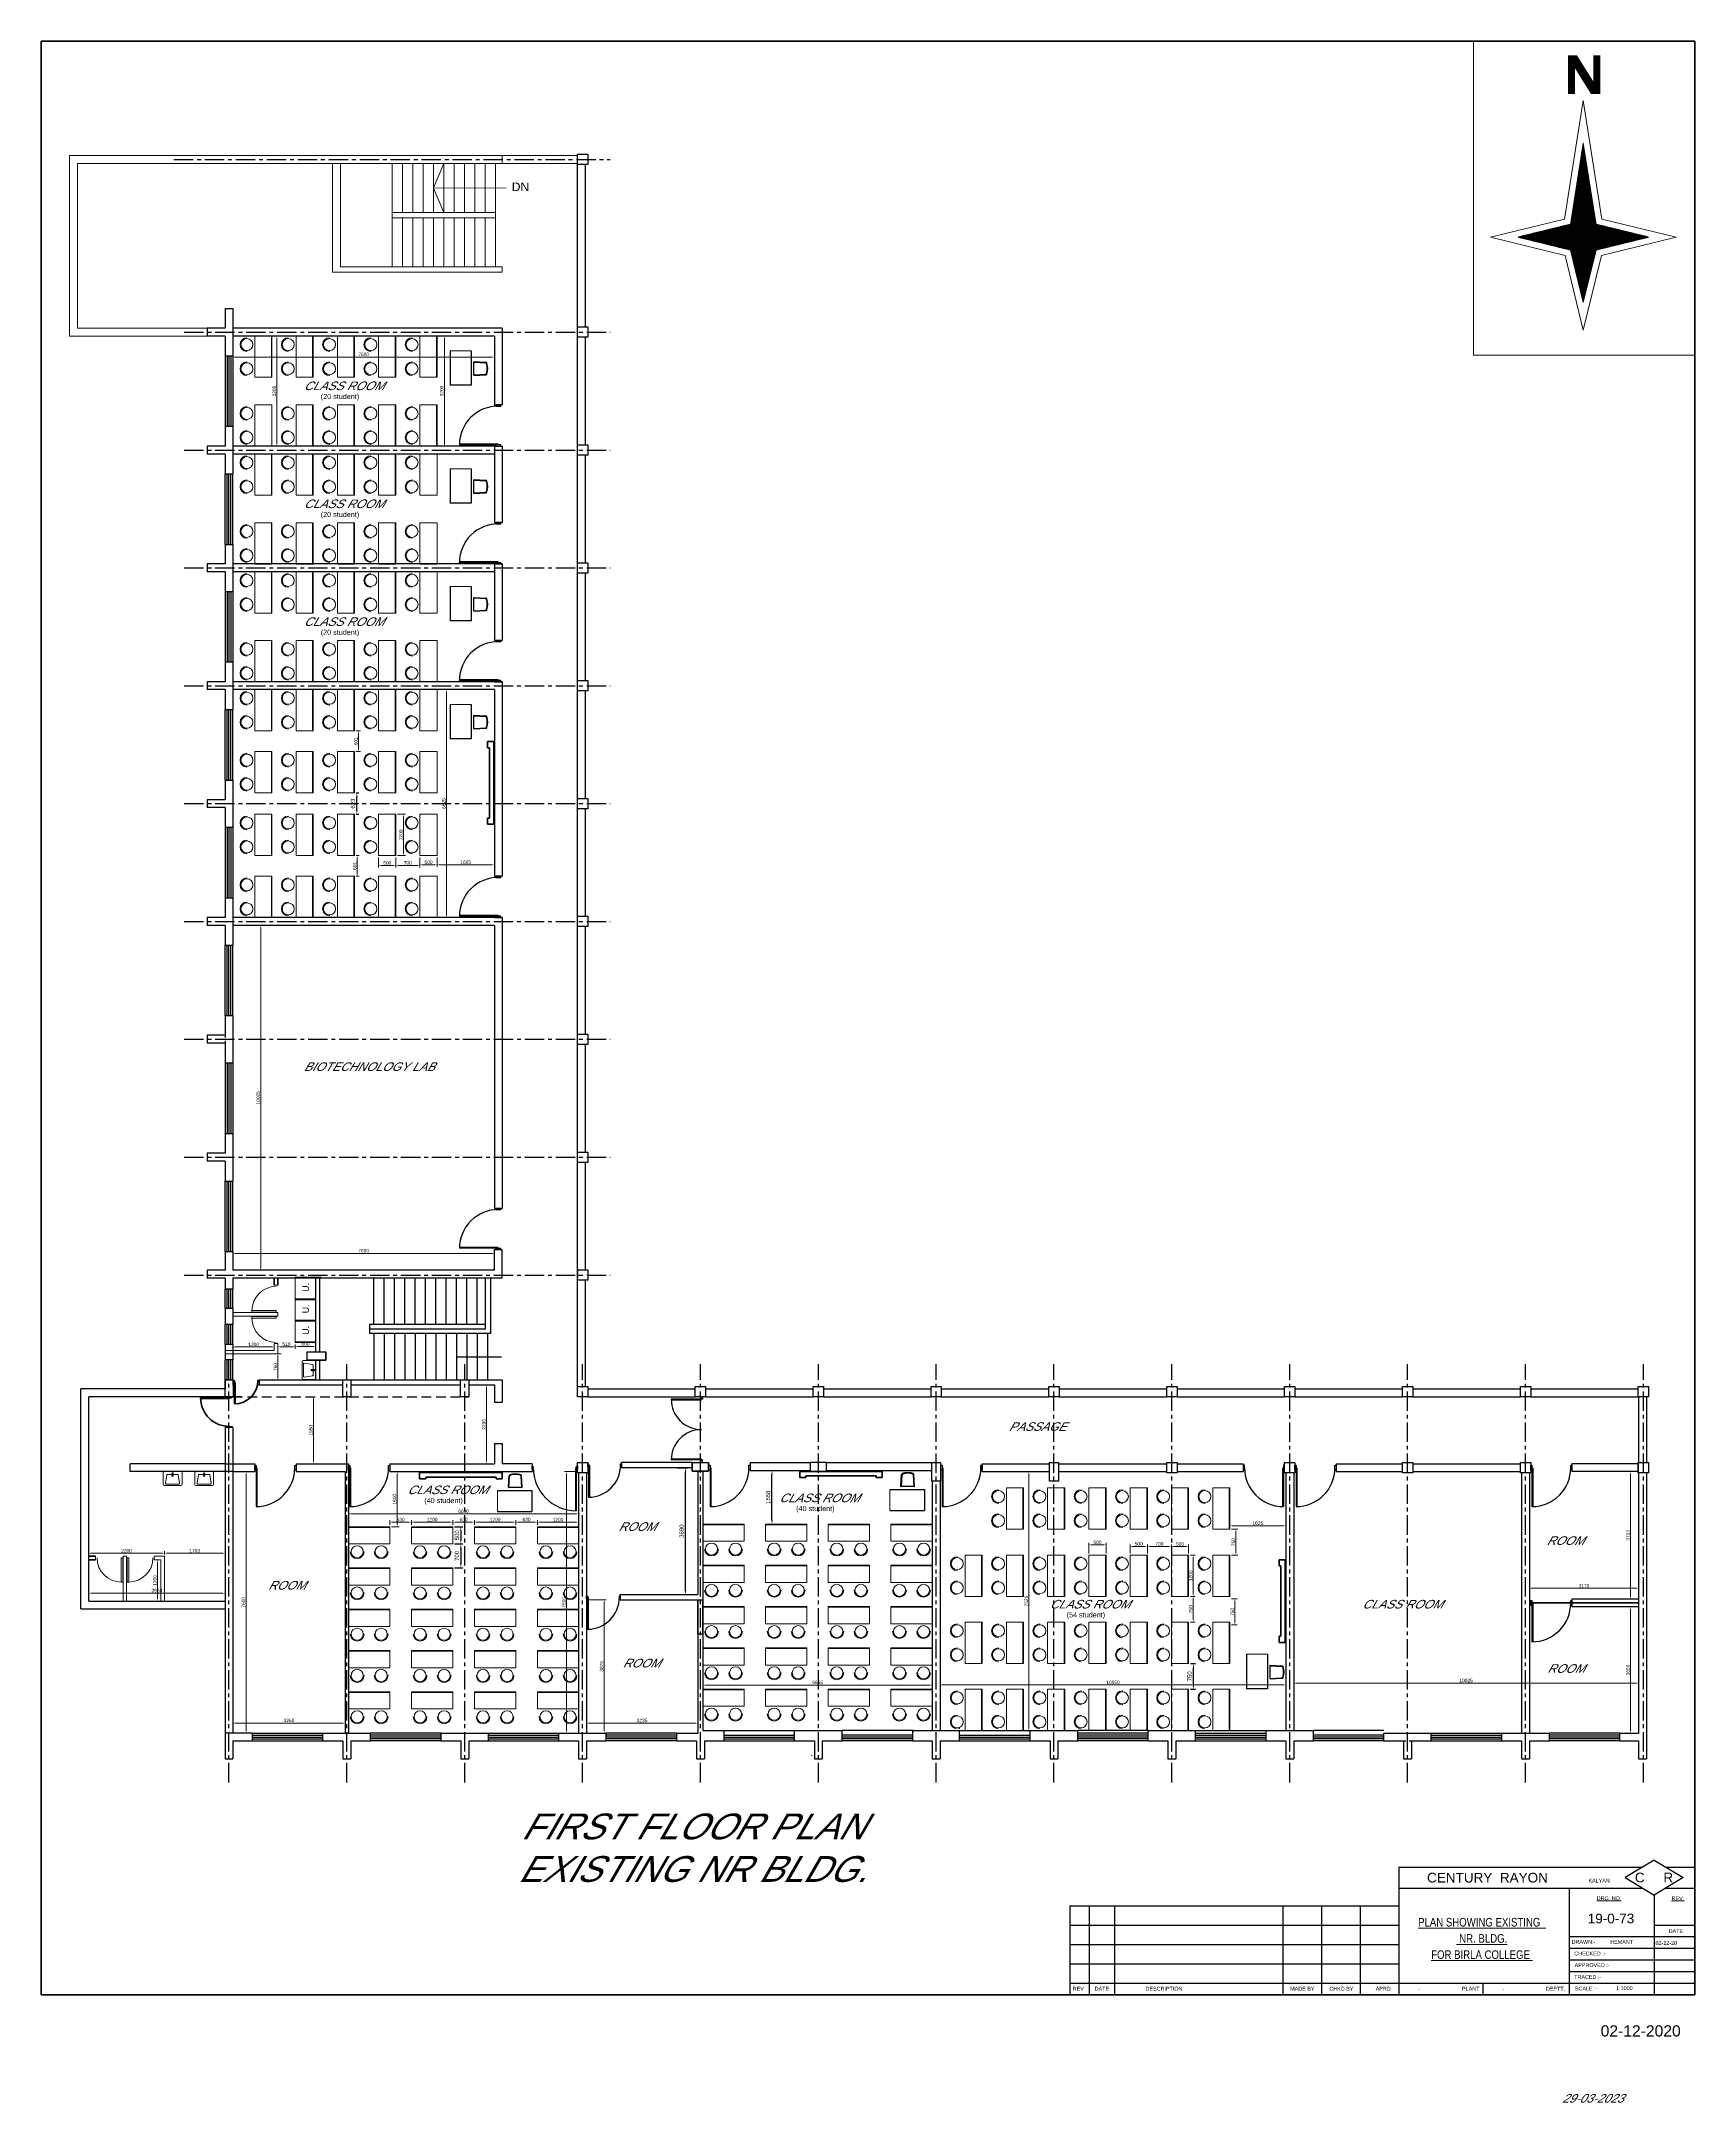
# Model space of a CAD drawing. Extents: x 348043 to 758301, y 133827 to 256568.
# Drawn here: x 579519 to 627593, y 196634 to 256568 of the extents above; entities that cross this region are included whole.
import ezdxf
from ezdxf.enums import TextEntityAlignment as Align

# ---------------------------------------------------------------- set-up
doc = ezdxf.new("R2010")
doc.units = 0
doc.header["$LTSCALE"] = 900
doc.header["$MEASUREMENT"] = 0
doc.header["$PDMODE"] = 34
for name, pattern in [('ACAD_ISO02W100', [15, 12, -3]), ('CENTER', [2, 1.25, -0.25, 0.25, -0.25]), ('HIDDEN', [0.375, 0.25, -0.125])]:
    doc.linetypes.add(name, pattern=pattern)
doc.layers.get('0').update_dxf_attribs({"color": 1, "linetype": 'CONTINUOUS'})
doc.layers.get('DEFPOINTS').update_dxf_attribs({"color": 3, "linetype": 'CONTINUOUS'})
for name, color, linetype in [('3', 7, 'CONTINUOUS'), ('door', 163, 'CONTINUOUS'), ('TEXT', 2, 'CONTINUOUS')]:
    doc.layers.add(name, color=color, linetype=linetype)
for name, color, linetype, lineweight in [('ARLC-DOOR-W', 140, 'CONTINUOUS', 5), ('ARLC-ELE0', 24, 'CONTINUOUS', 9), ('ARLC-TEXT0', 1, 'CONTINUOUS', 9), ('ARLC-WALL', 6, 'CONTINUOUS', 15), ('COL', 6, 'CONTINUOUS', 25), ('SANITORY', 16, 'CONTINUOUS', 5)]:
    doc.layers.add(name, color=color, linetype=linetype, lineweight=lineweight)
doc.styles.add('ARIAL', font='arial.ttf')
doc.styles.add('ARIALBOLD', font='')
doc.styles.add('ROMANS', font='arial.ttf')
doc.styles.add('swati', font='GOTHIC.TTF')
doc.styles.get('ARIALBOLD').set_extended_font_data('Arial Black')
doc.dimstyles.new('MSADIM', dxfattribs={"dimscale": 50, "dimtxt": 2.5, "dimasz": 2.5, "dimexe": 1.2, "dimexo": 1, "dimgap": 1, "dimtad": 1, "dimdec": 0, "dimzin": 1, "dimdsep": 46, "dimtxsty": 'ROMANS', "dimcen": 0, "dimclrd": 3, "dimclrt": 6, "dimadec": 0, "dimazin": 0, "dimtfac": 1, "dimtdec": 0, "dimtofl": 0, "dimtmove": 0, "dimatfit": 3, "dimfxl": 1, "dimtvp": 0.1, "dimtolj": 1, "dimtzin": 1, "dimarcsym": 0})

# ---------------------------------------------------------------- blocks, each defined once
blk = doc.blocks.new('*D124')
at = {"layer": 'DEFPOINTS', "color": 0, "lineweight": 50, "ltscale": 1.25}
for p in [(587437, 217162), (587533, 217162), (587533, 215212)]:
    blk.add_point(p, dxfattribs=at)
at = {"layer": 'door', "color": 0, "linetype": 'ACAD_ISO02W100', "lineweight": 9, "ltscale": 1.25}
blk.add_line((587483, 217162), (587377, 217162), dxfattribs=at)
at = {"layer": 'door', "color": 3, "lineweight": 9, "ltscale": 1.25}
blk.add_line((587437, 215275), (587437, 217100), dxfattribs=at)
at = {"layer": 'door', "color": 0, "lineweight": 9, "ltscale": 1.25}
blk.add_line((587483, 215212), (587377, 215212), dxfattribs=at)
at = {"layer": 'door', "color": 3, "lineweight": 50, "ltscale": 1.25}
for points in [[(587426, 217100), (587447, 217100), (587437, 217162)], [(587426, 215275), (587447, 215275), (587437, 215212)]]:
    blk.add_solid(points, dxfattribs=at)
at = {"layer": 'door', "color": 6, "lineweight": 5, "ltscale": 1.25, "insert": (587361, 216187), "char_height": 100, "attachment_point": 5, "rotation": 90, "style": 'ROMANS'}
blk.add_mtext('\\A1;1950', dxfattribs=at)
blk = doc.blocks.new('*D125')
at = {"layer": 'DEFPOINTS', "color": 0, "lineweight": 50, "ltscale": 1.25}
for p in [(592693, 221329), (585093, 220837), (592693, 220837)]:
    blk.add_point(p, dxfattribs=at)
at = {"layer": 'door', "color": 0, "lineweight": 9, "ltscale": 1.25}
blk.add_line((585093, 220887), (585093, 221389), dxfattribs=at)
at = {"layer": 'door', "color": 3, "lineweight": 9, "ltscale": 1.25}
blk.add_line((585155, 221329), (592630, 221329), dxfattribs=at)
at = {"layer": 'door', "color": 0, "linetype": 'ACAD_ISO02W100', "lineweight": 9, "ltscale": 1.25}
blk.add_line((592693, 220887), (592693, 221389), dxfattribs=at)
at = {"layer": 'door', "color": 3, "lineweight": 50, "ltscale": 1.25}
for points in [[(585155, 221340), (585155, 221319), (585093, 221329)], [(592630, 221340), (592630, 221319), (592693, 221329)]]:
    blk.add_solid(points, dxfattribs=at)
at = {"layer": 'door', "color": 6, "lineweight": 5, "ltscale": 1.25, "insert": (588893, 221405), "char_height": 100, "attachment_point": 5, "style": 'ROMANS'}
blk.add_mtext('\\A1;7600', dxfattribs=at)
blk = doc.blocks.new('*D126')
at = {"layer": 'DEFPOINTS', "color": 0, "lineweight": 50, "ltscale": 1.25}
for p in [(595108, 214982), (594793, 207382), (595108, 207382)]:
    blk.add_point(p, dxfattribs=at)
at = {"layer": 'door', "color": 0, "lineweight": 9, "ltscale": 1.25}
blk.add_line((595058, 214982), (594733, 214982), dxfattribs=at)
at = {"layer": 'door', "color": 3, "lineweight": 9, "ltscale": 1.25}
blk.add_line((594793, 214920), (594793, 207445), dxfattribs=at)
at = {"layer": 'door', "color": 0, "linetype": 'ACAD_ISO02W100', "lineweight": 9, "ltscale": 1.25}
blk.add_line((595058, 207382), (594733, 207382), dxfattribs=at)
at = {"layer": 'door', "color": 3, "lineweight": 50, "ltscale": 1.25}
for points in [[(594782, 214920), (594803, 214920), (594793, 214982)], [(594782, 207445), (594803, 207445), (594793, 207382)]]:
    blk.add_solid(points, dxfattribs=at)
at = {"layer": 'door', "color": 6, "lineweight": 5, "ltscale": 1.25, "insert": (594717, 211182), "char_height": 100, "attachment_point": 5, "rotation": 90, "style": 'ROMANS'}
blk.add_mtext('\\A1;7600', dxfattribs=at)
blk = doc.blocks.new('*D127')
at = {"layer": 'DEFPOINTS', "color": 0, "lineweight": 50, "ltscale": 1.25}
for p in [(595373, 211257), (595373, 207382), (595886, 207382)]:
    blk.add_point(p, dxfattribs=at)
at = {"layer": 'door', "color": 0, "lineweight": 9, "ltscale": 1.25}
blk.add_line((595423, 211257), (595946, 211257), dxfattribs=at)
at = {"layer": 'door', "color": 3, "lineweight": 9, "ltscale": 1.25}
blk.add_line((595886, 211195), (595886, 207445), dxfattribs=at)
at = {"layer": 'door', "color": 0, "linetype": 'ACAD_ISO02W100', "lineweight": 9, "ltscale": 1.25}
blk.add_line((595423, 207382), (595946, 207382), dxfattribs=at)
at = {"layer": 'door', "color": 3, "lineweight": 50, "ltscale": 1.25}
for points in [[(595875, 211195), (595896, 211195), (595886, 211257)], [(595875, 207445), (595896, 207445), (595886, 207382)]]:
    blk.add_solid(points, dxfattribs=at)
at = {"layer": 'door', "color": 6, "lineweight": 5, "ltscale": 1.25, "insert": (595810, 209320), "char_height": 100, "attachment_point": 5, "rotation": 90, "style": 'ROMANS'}
blk.add_mtext('\\A1;3875', dxfattribs=at)
blk = doc.blocks.new('*D128')
at = {"layer": 'DEFPOINTS', "color": 0, "lineweight": 50, "ltscale": 1.25}
for p in [(595373, 207382), (598607, 207671), (598607, 207382)]:
    blk.add_point(p, dxfattribs=at)
at = {"layer": 'door', "color": 0, "lineweight": 9, "ltscale": 1.25}
blk.add_line((595373, 207432), (595373, 207731), dxfattribs=at)
at = {"layer": 'door', "color": 3, "lineweight": 9, "ltscale": 1.25}
blk.add_line((595435, 207671), (598545, 207671), dxfattribs=at)
at = {"layer": 'door', "color": 0, "linetype": 'ACAD_ISO02W100', "lineweight": 9, "ltscale": 1.25}
blk.add_line((598607, 207432), (598607, 207731), dxfattribs=at)
at = {"layer": 'door', "color": 3, "lineweight": 50, "ltscale": 1.25}
for points in [[(595435, 207681), (595435, 207660), (595373, 207671)], [(598545, 207681), (598545, 207660), (598607, 207671)]]:
    blk.add_solid(points, dxfattribs=at)
at = {"layer": 'door', "color": 6, "lineweight": 5, "ltscale": 1.25, "insert": (596990, 207747), "char_height": 100, "attachment_point": 5, "style": 'ROMANS'}
blk.add_mtext('\\A1;3235', dxfattribs=at)
blk = doc.blocks.new('*D132')
at = {"layer": 'DEFPOINTS', "color": 0, "lineweight": 50, "ltscale": 1.25}
for p in [(611678, 212805), (611178, 212557), (611678, 212557)]:
    blk.add_point(p, dxfattribs=at)
at = {"layer": 'door', "color": 0, "lineweight": 9, "ltscale": 1.25}
blk.add_line((611178, 212607), (611178, 212865), dxfattribs=at)
at = {"layer": 'door', "color": 3, "lineweight": 9, "ltscale": 1.25}
blk.add_line((611240, 212805), (611615, 212805), dxfattribs=at)
at = {"layer": 'door', "color": 0, "linetype": 'ACAD_ISO02W100', "lineweight": 9, "ltscale": 1.25}
blk.add_line((611678, 212607), (611678, 212865), dxfattribs=at)
at = {"layer": 'door', "color": 3, "lineweight": 50, "ltscale": 1.25}
for points in [[(611240, 212815), (611240, 212794), (611178, 212805)], [(611615, 212815), (611615, 212794), (611678, 212805)]]:
    blk.add_solid(points, dxfattribs=at)
at = {"layer": 'door', "color": 6, "lineweight": 5, "ltscale": 1.25, "insert": (611428, 212881), "char_height": 100, "attachment_point": 5, "style": 'ROMANS'}
blk.add_mtext('\\A1;500', dxfattribs=at)
blk = doc.blocks.new('*D133')
at = {"layer": 'DEFPOINTS', "color": 0, "lineweight": 50, "ltscale": 1.25}
for p in [(612378, 212805), (611678, 212557), (612378, 212557)]:
    blk.add_point(p, dxfattribs=at)
at = {"layer": 'door', "color": 0, "lineweight": 9, "ltscale": 1.25}
blk.add_line((611678, 212607), (611678, 212865), dxfattribs=at)
at = {"layer": 'door', "color": 3, "lineweight": 9, "ltscale": 1.25}
blk.add_line((611740, 212805), (612315, 212805), dxfattribs=at)
at = {"layer": 'door', "color": 0, "linetype": 'ACAD_ISO02W100', "lineweight": 9, "ltscale": 1.25}
blk.add_line((612378, 212607), (612378, 212865), dxfattribs=at)
at = {"layer": 'door', "color": 3, "lineweight": 50, "ltscale": 1.25}
for points in [[(611740, 212815), (611740, 212794), (611678, 212805)], [(612315, 212815), (612315, 212794), (612378, 212805)]]:
    blk.add_solid(points, dxfattribs=at)
at = {"layer": 'door', "color": 6, "lineweight": 5, "ltscale": 1.25, "insert": (612028, 212881), "char_height": 100, "attachment_point": 5, "style": 'ROMANS'}
blk.add_mtext('\\A1;700', dxfattribs=at)
blk = doc.blocks.new('*D134')
at = {"layer": 'DEFPOINTS', "color": 0, "lineweight": 50, "ltscale": 1.25}
for p in [(612878, 212805), (612378, 212557), (612878, 212557)]:
    blk.add_point(p, dxfattribs=at)
at = {"layer": 'door', "color": 0, "lineweight": 9, "ltscale": 1.25}
blk.add_line((612378, 212607), (612378, 212865), dxfattribs=at)
at = {"layer": 'door', "color": 3, "lineweight": 9, "ltscale": 1.25}
blk.add_line((612440, 212805), (612815, 212805), dxfattribs=at)
at = {"layer": 'door', "color": 0, "linetype": 'ACAD_ISO02W100', "lineweight": 9, "ltscale": 1.25}
blk.add_line((612878, 212607), (612878, 212865), dxfattribs=at)
at = {"layer": 'door', "color": 3, "lineweight": 50, "ltscale": 1.25}
for points in [[(612440, 212815), (612440, 212794), (612378, 212805)], [(612815, 212815), (612815, 212794), (612878, 212805)]]:
    blk.add_solid(points, dxfattribs=at)
at = {"layer": 'door', "color": 6, "lineweight": 5, "ltscale": 1.25, "insert": (612628, 212881), "char_height": 100, "attachment_point": 5, "style": 'ROMANS'}
blk.add_mtext('\\A1;500', dxfattribs=at)
blk = doc.blocks.new('*D129')
at = {"layer": 'DEFPOINTS', "color": 0, "lineweight": 50, "ltscale": 1.25}
for p in [(612878, 212557), (612878, 211357), (613011, 211357)]:
    blk.add_point(p, dxfattribs=at)
at = {"layer": 'door', "color": 0, "lineweight": 9, "ltscale": 1.25}
blk.add_line((612928, 212557), (613071, 212557), dxfattribs=at)
at = {"layer": 'door', "color": 3, "lineweight": 9, "ltscale": 1.25}
blk.add_line((613011, 212495), (613011, 211420), dxfattribs=at)
at = {"layer": 'door', "color": 0, "linetype": 'ACAD_ISO02W100', "lineweight": 9, "ltscale": 1.25}
blk.add_line((612928, 211357), (613071, 211357), dxfattribs=at)
at = {"layer": 'door', "color": 3, "lineweight": 50, "ltscale": 1.25}
for points in [[(613001, 212495), (613021, 212495), (613011, 212557)], [(613001, 211420), (613021, 211420), (613011, 211357)]]:
    blk.add_solid(points, dxfattribs=at)
at = {"layer": 'door', "color": 6, "lineweight": 5, "ltscale": 1.25, "insert": (612935, 211957), "char_height": 100, "attachment_point": 5, "rotation": 90, "style": 'ROMANS'}
blk.add_mtext('\\A1;1200', dxfattribs=at)
blk = doc.blocks.new('*D130')
at = {"layer": 'DEFPOINTS', "color": 0, "lineweight": 50, "ltscale": 1.25}
for p in [(614078, 213307), (614078, 212557), (614253, 212557)]:
    blk.add_point(p, dxfattribs=at)
at = {"layer": 'door', "color": 0, "lineweight": 9, "ltscale": 1.25}
blk.add_line((614128, 213307), (614313, 213307), dxfattribs=at)
at = {"layer": 'door', "color": 3, "lineweight": 9, "ltscale": 1.25}
blk.add_line((614253, 213245), (614253, 212620), dxfattribs=at)
at = {"layer": 'door', "color": 0, "linetype": 'ACAD_ISO02W100', "lineweight": 9, "ltscale": 1.25}
blk.add_line((614128, 212557), (614313, 212557), dxfattribs=at)
at = {"layer": 'door', "color": 3, "lineweight": 50, "ltscale": 1.25}
for points in [[(614243, 213245), (614263, 213245), (614253, 213307)], [(614243, 212620), (614263, 212620), (614253, 212557)]]:
    blk.add_solid(points, dxfattribs=at)
at = {"layer": 'door', "color": 6, "lineweight": 5, "ltscale": 1.25, "insert": (614177, 212932), "char_height": 100, "attachment_point": 5, "rotation": 90, "style": 'ROMANS'}
blk.add_mtext('\\A1;750', dxfattribs=at)
blk = doc.blocks.new('*D131')
at = {"layer": 'DEFPOINTS', "color": 0, "lineweight": 50, "ltscale": 1.25}
for p in [(614078, 211282), (614078, 210532), (614224, 210532)]:
    blk.add_point(p, dxfattribs=at)
at = {"layer": 'door', "color": 0, "lineweight": 9, "ltscale": 1.25}
blk.add_line((614128, 211282), (614284, 211282), dxfattribs=at)
at = {"layer": 'door', "color": 3, "lineweight": 9, "ltscale": 1.25}
blk.add_line((614224, 211220), (614224, 210595), dxfattribs=at)
at = {"layer": 'door', "color": 0, "linetype": 'ACAD_ISO02W100', "lineweight": 9, "ltscale": 1.25}
blk.add_line((614128, 210532), (614284, 210532), dxfattribs=at)
at = {"layer": 'door', "color": 3, "lineweight": 50, "ltscale": 1.25}
for points in [[(614214, 211220), (614234, 211220), (614224, 211282)], [(614214, 210595), (614234, 210595), (614224, 210532)]]:
    blk.add_solid(points, dxfattribs=at)
at = {"layer": 'door', "color": 6, "lineweight": 5, "ltscale": 1.25, "insert": (614148, 210907), "char_height": 100, "attachment_point": 5, "rotation": 90, "style": 'ROMANS'}
blk.add_mtext('\\A1;750', dxfattribs=at)
blk = doc.blocks.new('*D135')
at = {"layer": 'DEFPOINTS', "color": 0, "lineweight": 50, "ltscale": 1.25}
for p in [(592693, 247387), (585093, 246400), (592693, 246400)]:
    blk.add_point(p, dxfattribs=at)
at = {"layer": 'door', "color": 0, "lineweight": 9, "ltscale": 1.25}
blk.add_line((585093, 246450), (585093, 247447), dxfattribs=at)
at = {"layer": 'door', "color": 3, "lineweight": 9, "ltscale": 1.25}
blk.add_line((585155, 247387), (592630, 247387), dxfattribs=at)
at = {"layer": 'door', "color": 0, "linetype": 'ACAD_ISO02W100', "lineweight": 9, "ltscale": 1.25}
blk.add_line((592693, 246450), (592693, 247447), dxfattribs=at)
at = {"layer": 'door', "color": 3, "lineweight": 50, "ltscale": 1.25}
for points in [[(585155, 247397), (585155, 247376), (585093, 247387)], [(592630, 247397), (592630, 247376), (592693, 247387)]]:
    blk.add_solid(points, dxfattribs=at)
at = {"layer": 'door', "color": 6, "lineweight": 5, "ltscale": 1.25, "insert": (588893, 247463), "char_height": 100, "attachment_point": 5, "style": 'ROMANS'}
blk.add_mtext('\\A1;7600', dxfattribs=at)
blk = doc.blocks.new('*D136')
at = {"layer": 'DEFPOINTS', "color": 0, "lineweight": 50, "ltscale": 1.25}
for p in [(586228, 247997), (586368, 247997), (586228, 244797)]:
    blk.add_point(p, dxfattribs=at)
at = {"layer": 'door', "color": 0, "linetype": 'ACAD_ISO02W100', "lineweight": 9, "ltscale": 1.25}
blk.add_line((586278, 247997), (586428, 247997), dxfattribs=at)
at = {"layer": 'door', "color": 3, "lineweight": 9, "ltscale": 1.25}
blk.add_line((586368, 244860), (586368, 247935), dxfattribs=at)
at = {"layer": 'door', "color": 0, "lineweight": 9, "ltscale": 1.25}
blk.add_line((586278, 244797), (586428, 244797), dxfattribs=at)
at = {"layer": 'door', "color": 3, "lineweight": 50, "ltscale": 1.25}
for points in [[(586358, 247935), (586378, 247935), (586368, 247997)], [(586358, 244860), (586378, 244860), (586368, 244797)]]:
    blk.add_solid(points, dxfattribs=at)
at = {"layer": 'door', "color": 6, "lineweight": 5, "ltscale": 1.25, "insert": (586292, 246397), "char_height": 100, "attachment_point": 5, "rotation": 90, "style": 'ROMANS'}
blk.add_mtext('\\A1;3200', dxfattribs=at)
blk = doc.blocks.new('*D137')
at = {"layer": 'DEFPOINTS', "color": 0, "lineweight": 50, "ltscale": 1.25}
for p in [(591277, 237717), (591301, 237717), (591277, 231092)]:
    blk.add_point(p, dxfattribs=at)
at = {"layer": 'door', "color": 3, "lineweight": 9, "ltscale": 1.25}
blk.add_line((591301, 231155), (591301, 237655), dxfattribs=at)
at = {"layer": 'door', "color": 0, "linetype": 'ACAD_ISO02W100', "lineweight": 9, "ltscale": 1.25}
blk.add_line((591327, 237717), (591361, 237717), dxfattribs=at)
at = {"layer": 'door', "color": 0, "lineweight": 9, "ltscale": 1.25}
blk.add_line((591327, 231092), (591361, 231092), dxfattribs=at)
at = {"layer": 'door', "color": 3, "lineweight": 50, "ltscale": 1.25}
for points in [[(591290, 237655), (591311, 237655), (591301, 237717)], [(591290, 231155), (591311, 231155), (591301, 231092)]]:
    blk.add_solid(points, dxfattribs=at)
at = {"layer": 'door', "color": 6, "lineweight": 5, "ltscale": 1.25, "insert": (591224, 234405), "char_height": 100, "attachment_point": 5, "rotation": 90, "style": 'ROMANS'}
blk.add_mtext('\\A1;6625', dxfattribs=at)
blk = doc.blocks.new('*D138')
at = {"layer": 'DEFPOINTS', "color": 0, "lineweight": 50, "ltscale": 1.25}
for p in [(605653, 208780), (615703, 208780), (615703, 208780)]:
    blk.add_point(p, dxfattribs=at)
at = {"layer": 'door', "color": 0, "lineweight": 9, "ltscale": 1.25}
blk.add_line((605653, 208730), (605653, 208720), dxfattribs=at)
at = {"layer": 'door', "color": 3, "lineweight": 9, "ltscale": 1.25}
blk.add_line((605715, 208780), (615640, 208780), dxfattribs=at)
at = {"layer": 'door', "color": 0, "linetype": 'ACAD_ISO02W100', "lineweight": 9, "ltscale": 1.25}
blk.add_line((615703, 208830), (615703, 208840), dxfattribs=at)
at = {"layer": 'door', "color": 3, "lineweight": 50, "ltscale": 1.25}
for points in [[(605715, 208790), (605715, 208769), (605653, 208780)], [(615640, 208790), (615640, 208769), (615703, 208780)]]:
    blk.add_solid(points, dxfattribs=at)
at = {"layer": 'door', "color": 6, "lineweight": 5, "ltscale": 1.25, "insert": (610678, 208856), "char_height": 100, "attachment_point": 5, "style": 'ROMANS'}
blk.add_mtext('\\A1;10050', dxfattribs=at)
blk = doc.blocks.new('*D139')
at = {"layer": 'DEFPOINTS', "color": 0, "lineweight": 50, "ltscale": 1.25}
for p in [(608233, 214982), (608270, 214982), (608270, 207457)]:
    blk.add_point(p, dxfattribs=at)
at = {"layer": 'door', "color": 0, "linetype": 'ACAD_ISO02W100', "lineweight": 9, "ltscale": 1.25}
blk.add_line((608220, 214982), (608173, 214982), dxfattribs=at)
at = {"layer": 'door', "color": 3, "lineweight": 9, "ltscale": 1.25}
blk.add_line((608233, 207520), (608233, 214920), dxfattribs=at)
at = {"layer": 'door', "color": 0, "lineweight": 9, "ltscale": 1.25}
blk.add_line((608220, 207457), (608173, 207457), dxfattribs=at)
at = {"layer": 'door', "color": 3, "lineweight": 50, "ltscale": 1.25}
for points in [[(608223, 214920), (608243, 214920), (608233, 214982)], [(608223, 207520), (608243, 207520), (608233, 207457)]]:
    blk.add_solid(points, dxfattribs=at)
at = {"layer": 'door', "color": 6, "lineweight": 5, "ltscale": 1.25, "insert": (608157, 211220), "char_height": 100, "attachment_point": 5, "rotation": 90, "style": 'ROMANS'}
blk.add_mtext('\\A1;7525', dxfattribs=at)
blk = doc.blocks.new('*D140')
at = {"layer": 'DEFPOINTS', "color": 0, "lineweight": 50, "ltscale": 1.25}
for p in [(615933, 208788), (625958, 208835), (625958, 208788)]:
    blk.add_point(p, dxfattribs=at)
at = {"layer": 'door', "color": 0, "lineweight": 9, "ltscale": 1.25}
blk.add_line((615933, 208838), (615933, 208895), dxfattribs=at)
at = {"layer": 'door', "color": 3, "lineweight": 9, "ltscale": 1.25}
blk.add_line((615995, 208835), (625895, 208835), dxfattribs=at)
at = {"layer": 'door', "color": 0, "linetype": 'ACAD_ISO02W100', "lineweight": 9, "ltscale": 1.25}
blk.add_line((625958, 208838), (625958, 208895), dxfattribs=at)
at = {"layer": 'door', "color": 3, "lineweight": 50, "ltscale": 1.25}
for points in [[(615995, 208845), (615995, 208824), (615933, 208835)], [(625895, 208845), (625895, 208824), (625958, 208835)]]:
    blk.add_solid(points, dxfattribs=at)
at = {"layer": 'door', "color": 6, "lineweight": 5, "ltscale": 1.25, "insert": (620945, 208911), "char_height": 100, "attachment_point": 5, "style": 'ROMANS'}
blk.add_mtext('\\A1;10025', dxfattribs=at)
blk = doc.blocks.new('*D141')
at = {"layer": 'DEFPOINTS', "color": 0, "lineweight": 50, "ltscale": 1.25}
for p in [(592465, 217502), (592693, 217502), (592693, 215212)]:
    blk.add_point(p, dxfattribs=at)
at = {"layer": 'door', "color": 0, "linetype": 'ACAD_ISO02W100', "lineweight": 9, "ltscale": 1.25}
blk.add_line((592643, 217502), (592405, 217502), dxfattribs=at)
at = {"layer": 'door', "color": 3, "lineweight": 9, "ltscale": 1.25}
blk.add_line((592465, 215275), (592465, 217440), dxfattribs=at)
at = {"layer": 'door', "color": 0, "lineweight": 9, "ltscale": 1.25}
blk.add_line((592643, 215212), (592405, 215212), dxfattribs=at)
at = {"layer": 'door', "color": 3, "lineweight": 50, "ltscale": 1.25}
for points in [[(592455, 217440), (592475, 217440), (592465, 217502)], [(592455, 215275), (592475, 215275), (592465, 215212)]]:
    blk.add_solid(points, dxfattribs=at)
at = {"layer": 'door', "color": 6, "lineweight": 5, "ltscale": 1.25, "insert": (592389, 216357), "char_height": 100, "attachment_point": 5, "rotation": 90, "style": 'ROMANS'}
blk.add_mtext('\\A1;2290', dxfattribs=at)
blk = doc.blocks.new('*D142')
at = {"layer": 'DEFPOINTS', "color": 0, "lineweight": 50, "ltscale": 1.25}
for p in [(610478, 212853), (609978, 212557), (610478, 212557)]:
    blk.add_point(p, dxfattribs=at)
at = {"layer": 'door', "color": 0, "lineweight": 9, "ltscale": 1.25}
blk.add_line((609978, 212607), (609978, 212913), dxfattribs=at)
at = {"layer": 'door', "color": 3, "lineweight": 9, "ltscale": 1.25}
blk.add_line((610040, 212853), (610415, 212853), dxfattribs=at)
at = {"layer": 'door', "color": 0, "linetype": 'ACAD_ISO02W100', "lineweight": 9, "ltscale": 1.25}
blk.add_line((610478, 212607), (610478, 212913), dxfattribs=at)
at = {"layer": 'door', "color": 3, "lineweight": 50, "ltscale": 1.25}
for points in [[(610040, 212863), (610040, 212843), (609978, 212853)], [(610415, 212863), (610415, 212843), (610478, 212853)]]:
    blk.add_solid(points, dxfattribs=at)
at = {"layer": 'door', "color": 6, "lineweight": 5, "ltscale": 1.25, "insert": (610228, 212929), "char_height": 100, "attachment_point": 5, "style": 'ROMANS'}
blk.add_mtext('\\A1;500', dxfattribs=at)
blk = doc.blocks.new('*D143')
at = {"layer": 'DEFPOINTS', "color": 0, "lineweight": 50, "ltscale": 1.25}
for p in [(589328, 232891), (589828, 232891), (589828, 232604)]:
    blk.add_point(p, dxfattribs=at)
at = {"layer": 'door', "color": 0, "lineweight": 9, "ltscale": 1.25}
blk.add_line((589328, 232841), (589328, 232544), dxfattribs=at)
at = {"layer": 'door', "color": 3, "lineweight": 9, "ltscale": 1.25}
blk.add_line((589390, 232604), (589765, 232604), dxfattribs=at)
at = {"layer": 'door', "color": 0, "linetype": 'ACAD_ISO02W100', "lineweight": 9, "ltscale": 1.25}
blk.add_line((589828, 232841), (589828, 232544), dxfattribs=at)
at = {"layer": 'door', "color": 3, "lineweight": 50, "ltscale": 1.25}
for points in [[(589390, 232614), (589390, 232594), (589328, 232604)], [(589765, 232614), (589765, 232594), (589828, 232604)]]:
    blk.add_solid(points, dxfattribs=at)
at = {"layer": 'door', "color": 6, "lineweight": 5, "ltscale": 1.25, "insert": (589578, 232680), "char_height": 100, "attachment_point": 5, "style": 'ROMANS'}
blk.add_mtext('\\A1;500', dxfattribs=at)
blk = doc.blocks.new('*D144')
at = {"layer": 'DEFPOINTS', "color": 0, "lineweight": 50, "ltscale": 1.25}
for p in [(589828, 232891), (590528, 232891), (590528, 232604)]:
    blk.add_point(p, dxfattribs=at)
at = {"layer": 'door', "color": 0, "lineweight": 9, "ltscale": 1.25}
blk.add_line((589828, 232841), (589828, 232544), dxfattribs=at)
at = {"layer": 'door', "color": 3, "lineweight": 9, "ltscale": 1.25}
blk.add_line((589890, 232604), (590465, 232604), dxfattribs=at)
at = {"layer": 'door', "color": 0, "linetype": 'ACAD_ISO02W100', "lineweight": 9, "ltscale": 1.25}
blk.add_line((590528, 232841), (590528, 232544), dxfattribs=at)
at = {"layer": 'door', "color": 3, "lineweight": 50, "ltscale": 1.25}
for points in [[(589890, 232614), (589890, 232594), (589828, 232604)], [(590465, 232614), (590465, 232594), (590528, 232604)]]:
    blk.add_solid(points, dxfattribs=at)
at = {"layer": 'door', "color": 6, "lineweight": 5, "ltscale": 1.25, "insert": (590178, 232680), "char_height": 100, "attachment_point": 5, "style": 'ROMANS'}
blk.add_mtext('\\A1;700', dxfattribs=at)
blk = doc.blocks.new('*D145')
at = {"layer": 'DEFPOINTS', "color": 0, "lineweight": 50, "ltscale": 1.25}
for p in [(590528, 232891), (591028, 232891), (591028, 232625)]:
    blk.add_point(p, dxfattribs=at)
at = {"layer": 'door', "color": 0, "lineweight": 9, "ltscale": 1.25}
blk.add_line((590528, 232841), (590528, 232565), dxfattribs=at)
at = {"layer": 'door', "color": 3, "lineweight": 9, "ltscale": 1.25}
blk.add_line((590590, 232625), (590965, 232625), dxfattribs=at)
at = {"layer": 'door', "color": 0, "linetype": 'ACAD_ISO02W100', "lineweight": 9, "ltscale": 1.25}
blk.add_line((591028, 232841), (591028, 232565), dxfattribs=at)
at = {"layer": 'door', "color": 3, "lineweight": 50, "ltscale": 1.25}
for points in [[(590590, 232635), (590590, 232614), (590528, 232625)], [(590965, 232635), (590965, 232614), (591028, 232625)]]:
    blk.add_solid(points, dxfattribs=at)
at = {"layer": 'door', "color": 6, "lineweight": 5, "ltscale": 1.25, "insert": (590778, 232701), "char_height": 100, "attachment_point": 5, "style": 'ROMANS'}
blk.add_mtext('\\A1;500', dxfattribs=at)
blk = doc.blocks.new('*D146')
at = {"layer": 'DEFPOINTS', "color": 0, "lineweight": 50, "ltscale": 1.25}
for p in [(591028, 232891), (592693, 232891), (592693, 232625)]:
    blk.add_point(p, dxfattribs=at)
at = {"layer": 'door', "color": 0, "lineweight": 9, "ltscale": 1.25}
blk.add_line((591028, 232841), (591028, 232565), dxfattribs=at)
at = {"layer": 'door', "color": 3, "lineweight": 9, "ltscale": 1.25}
blk.add_line((591090, 232625), (592630, 232625), dxfattribs=at)
at = {"layer": 'door', "color": 0, "linetype": 'ACAD_ISO02W100', "lineweight": 9, "ltscale": 1.25}
blk.add_line((592693, 232841), (592693, 232565), dxfattribs=at)
at = {"layer": 'door', "color": 3, "lineweight": 50, "ltscale": 1.25}
for points in [[(591090, 232635), (591090, 232614), (591028, 232625)], [(592630, 232635), (592630, 232614), (592693, 232625)]]:
    blk.add_solid(points, dxfattribs=at)
at = {"layer": 'door', "color": 6, "lineweight": 5, "ltscale": 1.25, "insert": (591860, 232701), "char_height": 100, "attachment_point": 5, "style": 'ROMANS'}
blk.add_mtext('\\A1;1665', dxfattribs=at)
blk = doc.blocks.new('*D147')
at = {"layer": 'DEFPOINTS', "color": 0, "lineweight": 50, "ltscale": 1.25}
for p in [(589828, 234094), (590048, 234094), (589828, 232894)]:
    blk.add_point(p, dxfattribs=at)
at = {"layer": 'door', "color": 0, "linetype": 'ACAD_ISO02W100', "lineweight": 9, "ltscale": 1.25}
blk.add_line((589878, 234094), (590108, 234094), dxfattribs=at)
at = {"layer": 'door', "color": 3, "lineweight": 9, "ltscale": 1.25}
blk.add_line((590048, 232956), (590048, 234031), dxfattribs=at)
at = {"layer": 'door', "color": 0, "lineweight": 9, "ltscale": 1.25}
blk.add_line((589878, 232894), (590108, 232894), dxfattribs=at)
at = {"layer": 'door', "color": 3, "lineweight": 50, "ltscale": 1.25}
for points in [[(590038, 234031), (590058, 234031), (590048, 234094)], [(590038, 232956), (590058, 232956), (590048, 232894)]]:
    blk.add_solid(points, dxfattribs=at)
at = {"layer": 'door', "color": 6, "lineweight": 5, "ltscale": 1.25, "insert": (589972, 233494), "char_height": 100, "attachment_point": 5, "rotation": 90, "style": 'ROMANS'}
blk.add_mtext('\\A1;1200', dxfattribs=at)
blk = doc.blocks.new('*D148')
at = {"layer": 'DEFPOINTS', "color": 0, "lineweight": 50, "ltscale": 1.25}
for p in [(588628, 232894), (588707, 232894), (588628, 232292)]:
    blk.add_point(p, dxfattribs=at)
at = {"layer": 'door', "color": 0, "linetype": 'ACAD_ISO02W100', "lineweight": 9, "ltscale": 1.25}
blk.add_line((588678, 232894), (588767, 232894), dxfattribs=at)
at = {"layer": 'door', "color": 3, "lineweight": 9, "ltscale": 1.25}
blk.add_line((588707, 232355), (588707, 232831), dxfattribs=at)
at = {"layer": 'door', "color": 0, "lineweight": 9, "ltscale": 1.25}
blk.add_line((588678, 232292), (588767, 232292), dxfattribs=at)
at = {"layer": 'door', "color": 3, "lineweight": 50, "ltscale": 1.25}
for points in [[(588697, 232831), (588717, 232831), (588707, 232894)], [(588697, 232355), (588717, 232355), (588707, 232292)]]:
    blk.add_solid(points, dxfattribs=at)
at = {"layer": 'door', "color": 6, "lineweight": 5, "ltscale": 1.25, "insert": (588631, 232593), "char_height": 100, "attachment_point": 5, "rotation": 90, "style": 'ROMANS'}
blk.add_mtext('\\A1;601', dxfattribs=at)
blk = doc.blocks.new('*D149')
at = {"layer": 'DEFPOINTS', "color": 0, "lineweight": 50, "ltscale": 1.25}
for p in [(588628, 234716), (588695, 234716), (588628, 234094)]:
    blk.add_point(p, dxfattribs=at)
at = {"layer": 'door', "color": 0, "lineweight": -2, "ltscale": 1.25}
for p, q in [((588678, 234716), (588755, 234716)), ((588678, 234094), (588755, 234094))]:
    blk.add_line(p, q, dxfattribs=at)
at = {"layer": 'door', "color": 3, "lineweight": -2, "ltscale": 1.25}
blk.add_line((588695, 234219), (588695, 234591), dxfattribs=at)
at = {"layer": 'door', "color": 3, "lineweight": 50, "ltscale": 1.25}
for points in [[(588674, 234591), (588716, 234591), (588695, 234716)], [(588674, 234219), (588716, 234219), (588695, 234094)]]:
    blk.add_solid(points, dxfattribs=at)
at = {"layer": 'door', "color": 6, "lineweight": 50, "ltscale": 1.25, "insert": (588581, 234405), "char_height": 125, "attachment_point": 5, "rotation": 90, "style": 'ROMANS'}
blk.add_mtext('\\A1;623', dxfattribs=at)
blk = doc.blocks.new('*D150')
at = {"layer": 'DEFPOINTS', "color": 0, "lineweight": 50, "ltscale": 1.25}
for p in [(588628, 236517), (588741, 236517), (588628, 235916)]:
    blk.add_point(p, dxfattribs=at)
at = {"layer": 'door', "color": 0, "linetype": 'ACAD_ISO02W100', "lineweight": 9, "ltscale": 1.25}
blk.add_line((588678, 236517), (588801, 236517), dxfattribs=at)
at = {"layer": 'door', "color": 3, "lineweight": 9, "ltscale": 1.25}
blk.add_line((588741, 235979), (588741, 236455), dxfattribs=at)
at = {"layer": 'door', "color": 0, "lineweight": 9, "ltscale": 1.25}
blk.add_line((588678, 235916), (588801, 235916), dxfattribs=at)
at = {"layer": 'door', "color": 3, "lineweight": 50, "ltscale": 1.25}
for points in [[(588731, 236455), (588751, 236455), (588741, 236517)], [(588731, 235979), (588751, 235979), (588741, 235916)]]:
    blk.add_solid(points, dxfattribs=at)
at = {"layer": 'door', "color": 6, "lineweight": 5, "ltscale": 1.25, "insert": (588665, 236217), "char_height": 100, "attachment_point": 5, "rotation": 90, "style": 'ROMANS'}
blk.add_mtext('\\A1;601', dxfattribs=at)
blk = doc.blocks.new('*D151')
at = {"layer": 'DEFPOINTS', "color": 0, "lineweight": 50, "ltscale": 1.25}
for p in [(612878, 211357), (613011, 211357), (612878, 210607)]:
    blk.add_point(p, dxfattribs=at)
at = {"layer": 'door', "color": 0, "linetype": 'ACAD_ISO02W100', "lineweight": 9, "ltscale": 1.25}
blk.add_line((612928, 211357), (613071, 211357), dxfattribs=at)
at = {"layer": 'door', "color": 3, "lineweight": 9, "ltscale": 1.25}
blk.add_line((613011, 210670), (613011, 211295), dxfattribs=at)
at = {"layer": 'door', "color": 0, "lineweight": 9, "ltscale": 1.25}
blk.add_line((612928, 210607), (613071, 210607), dxfattribs=at)
at = {"layer": 'door', "color": 3, "lineweight": 50, "ltscale": 1.25}
for points in [[(613001, 211295), (613021, 211295), (613011, 211357)], [(613001, 210670), (613021, 210670), (613011, 210607)]]:
    blk.add_solid(points, dxfattribs=at)
at = {"layer": 'door', "color": 6, "lineweight": 5, "ltscale": 1.25, "insert": (612935, 210982), "char_height": 100, "attachment_point": 5, "rotation": 90, "style": 'ROMANS'}
blk.add_mtext('\\A1;750', dxfattribs=at)
blk = doc.blocks.new('*D152')
at = {"layer": 'DEFPOINTS', "color": 0, "lineweight": 50, "ltscale": 1.25}
for p in [(612878, 209407), (613020, 209407), (612878, 208657)]:
    blk.add_point(p, dxfattribs=at)
at = {"layer": 'door', "color": 0, "lineweight": -2, "ltscale": 1.25}
for p, q in [((612928, 209407), (613080, 209407)), ((612928, 208657), (613080, 208657))]:
    blk.add_line(p, q, dxfattribs=at)
at = {"layer": 'door', "color": 3, "lineweight": -2, "ltscale": 1.25}
blk.add_line((613020, 208782), (613020, 209282), dxfattribs=at)
at = {"layer": 'door', "color": 3, "lineweight": 50, "ltscale": 1.25}
for points in [[(612999, 209282), (613041, 209282), (613020, 209407)], [(612999, 208782), (613041, 208782), (613020, 208657)]]:
    blk.add_solid(points, dxfattribs=at)
at = {"layer": 'door', "color": 6, "lineweight": 50, "ltscale": 1.25, "insert": (612906, 209032), "char_height": 125, "attachment_point": 5, "rotation": 90, "style": 'ROMANS'}
blk.add_mtext('\\A1;750', dxfattribs=at)
blk = doc.blocks.new('*D153')
at = {"layer": 'DEFPOINTS', "color": 0, "lineweight": 50, "ltscale": 1.25}
for p in [(585093, 207382), (588353, 207674), (588353, 207382)]:
    blk.add_point(p, dxfattribs=at)
at = {"layer": 'door', "color": 0, "lineweight": 9, "ltscale": 1.25}
blk.add_line((585093, 207432), (585093, 207734), dxfattribs=at)
at = {"layer": 'door', "color": 3, "lineweight": 9, "ltscale": 1.25}
blk.add_line((585155, 207674), (588290, 207674), dxfattribs=at)
at = {"layer": 'door', "color": 0, "linetype": 'ACAD_ISO02W100', "lineweight": 9, "ltscale": 1.25}
blk.add_line((588353, 207432), (588353, 207734), dxfattribs=at)
at = {"layer": 'door', "color": 3, "lineweight": 50, "ltscale": 1.25}
for points in [[(585155, 207684), (585155, 207664), (585093, 207674)], [(588290, 207684), (588290, 207664), (588353, 207674)]]:
    blk.add_solid(points, dxfattribs=at)
at = {"layer": 'door', "color": 6, "lineweight": 5, "ltscale": 1.25, "insert": (586723, 207750), "char_height": 100, "attachment_point": 5, "style": 'ROMANS'}
blk.add_mtext('\\A1;3260', dxfattribs=at)
blk = doc.blocks.new('*D154')
at = {"layer": 'DEFPOINTS', "color": 0, "lineweight": 50, "ltscale": 1.25}
for p in [(585093, 214982), (585476, 214982), (585093, 207382)]:
    blk.add_point(p, dxfattribs=at)
at = {"layer": 'door', "color": 0, "linetype": 'ACAD_ISO02W100', "lineweight": 9, "ltscale": 1.25}
blk.add_line((585143, 214982), (585536, 214982), dxfattribs=at)
at = {"layer": 'door', "color": 3, "lineweight": 9, "ltscale": 1.25}
blk.add_line((585476, 207445), (585476, 214920), dxfattribs=at)
at = {"layer": 'door', "color": 0, "lineweight": 9, "ltscale": 1.25}
blk.add_line((585143, 207382), (585536, 207382), dxfattribs=at)
at = {"layer": 'door', "color": 3, "lineweight": 50, "ltscale": 1.25}
for points in [[(585466, 214920), (585486, 214920), (585476, 214982)], [(585466, 207445), (585486, 207445), (585476, 207382)]]:
    blk.add_solid(points, dxfattribs=at)
at = {"layer": 'door', "color": 6, "lineweight": 5, "ltscale": 1.25, "insert": (585400, 211182), "char_height": 100, "attachment_point": 5, "rotation": 90, "style": 'ROMANS'}
blk.add_mtext('\\A1;7600', dxfattribs=at)
blk = doc.blocks.new('*D155')
at = {"layer": 'DEFPOINTS', "color": 0, "lineweight": 50, "ltscale": 1.25}
for p in [(591239, 247997), (591504, 247997), (591504, 244797)]:
    blk.add_point(p, dxfattribs=at)
at = {"layer": 'door', "color": 0, "linetype": 'ACAD_ISO02W100', "lineweight": 9, "ltscale": 1.25}
blk.add_line((591454, 247997), (591179, 247997), dxfattribs=at)
at = {"layer": 'door', "color": 3, "lineweight": 9, "ltscale": 1.25}
blk.add_line((591239, 244860), (591239, 247935), dxfattribs=at)
at = {"layer": 'door', "color": 0, "lineweight": 9, "ltscale": 1.25}
blk.add_line((591454, 244797), (591179, 244797), dxfattribs=at)
at = {"layer": 'door', "color": 3, "lineweight": 50, "ltscale": 1.25}
for points in [[(591229, 247935), (591249, 247935), (591239, 247997)], [(591229, 244860), (591249, 244860), (591239, 244797)]]:
    blk.add_solid(points, dxfattribs=at)
at = {"layer": 'door', "color": 6, "lineweight": 5, "ltscale": 1.25, "insert": (591163, 246397), "char_height": 100, "attachment_point": 5, "rotation": 90, "style": 'ROMANS'}
blk.add_mtext('\\A1;3200', dxfattribs=at)
blk = doc.blocks.new('*D156')
at = {"layer": 'DEFPOINTS', "color": 0, "lineweight": 50, "ltscale": 1.25}
for p in [(585093, 230862), (585900, 230862), (585093, 220837)]:
    blk.add_point(p, dxfattribs=at)
at = {"layer": 'door', "color": 0, "linetype": 'ACAD_ISO02W100', "lineweight": 9, "ltscale": 1.25}
blk.add_line((585143, 230862), (585960, 230862), dxfattribs=at)
at = {"layer": 'door', "color": 3, "lineweight": 9, "ltscale": 1.25}
blk.add_line((585900, 220900), (585900, 230800), dxfattribs=at)
at = {"layer": 'door', "color": 0, "lineweight": 9, "ltscale": 1.25}
blk.add_line((585143, 220837), (585960, 220837), dxfattribs=at)
at = {"layer": 'door', "color": 3, "lineweight": 50, "ltscale": 1.25}
for points in [[(585890, 230800), (585910, 230800), (585900, 230862)], [(585890, 220900), (585910, 220900), (585900, 220837)]]:
    blk.add_solid(points, dxfattribs=at)
at = {"layer": 'door', "color": 6, "lineweight": 5, "ltscale": 1.25, "insert": (585824, 225850), "char_height": 100, "attachment_point": 5, "rotation": 90, "style": 'ROMANS'}
blk.add_mtext('\\A1;10025', dxfattribs=at)
blk = doc.blocks.new('*D157')
at = {"layer": 'DEFPOINTS', "color": 0, "lineweight": 50, "ltscale": 1.25}
for p in [(597955, 215097), (598251, 215097), (597955, 211407)]:
    blk.add_point(p, dxfattribs=at)
at = {"layer": 'door', "color": 0, "lineweight": -2, "ltscale": 1.25}
for p, q in [((598005, 215097), (598311, 215097)), ((598005, 211407), (598311, 211407))]:
    blk.add_line(p, q, dxfattribs=at)
at = {"layer": 'door', "color": 3, "lineweight": -2, "ltscale": 1.25}
blk.add_line((598251, 211532), (598251, 214972), dxfattribs=at)
at = {"layer": 'door', "color": 3, "lineweight": 50, "ltscale": 1.25}
for points in [[(598230, 214972), (598272, 214972), (598251, 215097)], [(598230, 211532), (598272, 211532), (598251, 211407)]]:
    blk.add_solid(points, dxfattribs=at)
at = {"layer": 'door', "color": 6, "lineweight": 50, "ltscale": 1.25, "insert": (598137, 213252), "char_height": 125, "attachment_point": 5, "rotation": 90, "style": 'ROMANS'}
blk.add_mtext('\\A1;3690', dxfattribs=at)
blk = doc.blocks.new('*D158')
at = {"layer": 'DEFPOINTS', "color": 0, "lineweight": 50, "ltscale": 1.25}
for p in [(598757, 208711), (605423, 208778), (605423, 208711)]:
    blk.add_point(p, dxfattribs=at)
at = {"layer": 'door', "color": 0, "lineweight": 9, "ltscale": 1.25}
blk.add_line((598757, 208761), (598757, 208838), dxfattribs=at)
at = {"layer": 'door', "color": 3, "lineweight": 9, "ltscale": 1.25}
blk.add_line((598820, 208778), (605360, 208778), dxfattribs=at)
at = {"layer": 'door', "color": 0, "linetype": 'ACAD_ISO02W100', "lineweight": 9, "ltscale": 1.25}
blk.add_line((605423, 208761), (605423, 208838), dxfattribs=at)
at = {"layer": 'door', "color": 3, "lineweight": 50, "ltscale": 1.25}
for points in [[(598820, 208788), (598820, 208768), (598757, 208778)], [(605360, 208788), (605360, 208768), (605423, 208778)]]:
    blk.add_solid(points, dxfattribs=at)
at = {"layer": 'door', "color": 6, "lineweight": 5, "ltscale": 1.25, "insert": (602090, 208854), "char_height": 100, "attachment_point": 5, "style": 'ROMANS'}
blk.add_mtext('\\A1;6665', dxfattribs=at)
blk = doc.blocks.new('*D159')
at = {"layer": 'DEFPOINTS', "color": 0, "lineweight": 50, "ltscale": 1.25}
for p in [(600759, 215017), (600764, 215017), (600759, 213460)]:
    blk.add_point(p, dxfattribs=at)
at = {"layer": 'door', "color": 0, "lineweight": -2, "ltscale": 1.25}
for p, q in [((600764, 215017), (600824, 215017)), ((600764, 213460), (600824, 213460))]:
    blk.add_line(p, q, dxfattribs=at)
at = {"layer": 'door', "color": 3, "lineweight": -2, "ltscale": 1.25}
blk.add_line((600764, 213585), (600764, 214892), dxfattribs=at)
at = {"layer": 'door', "color": 3, "lineweight": 50, "ltscale": 1.25}
for points in [[(600743, 214892), (600785, 214892), (600764, 215017)], [(600743, 213585), (600785, 213585), (600764, 213460)]]:
    blk.add_solid(points, dxfattribs=at)
at = {"layer": 'door', "color": 6, "lineweight": 50, "ltscale": 1.25, "insert": (600650, 214239), "char_height": 125, "attachment_point": 5, "rotation": 90, "style": 'ROMANS'}
blk.add_mtext('\\A1;1558', dxfattribs=at)
blk = doc.blocks.new('*D160')
at = {"layer": 'DEFPOINTS', "color": 0, "lineweight": 50, "ltscale": 1.25}
for p in [(614078, 213408), (615703, 213408), (615703, 213408)]:
    blk.add_point(p, dxfattribs=at)
at = {"layer": 'door', "color": 3, "lineweight": 9, "ltscale": 1.25}
blk.add_line((614140, 213408), (615640, 213408), dxfattribs=at)
at = {"layer": 'door', "color": 0, "linetype": 'ACAD_ISO02W100', "lineweight": 9, "ltscale": 1.25}
blk.add_line((615703, 213458), (615703, 213468), dxfattribs=at)
at = {"layer": 'door', "color": 0, "lineweight": 9, "ltscale": 1.25}
blk.add_line((614078, 213358), (614078, 213348), dxfattribs=at)
at = {"layer": 'door', "color": 3, "lineweight": 50, "ltscale": 1.25}
for points in [[(614140, 213418), (614140, 213398), (614078, 213408)], [(615640, 213418), (615640, 213398), (615703, 213408)]]:
    blk.add_solid(points, dxfattribs=at)
at = {"layer": 'door', "color": 6, "lineweight": 5, "ltscale": 1.25, "insert": (614890, 213484), "char_height": 100, "attachment_point": 5, "style": 'ROMANS'}
blk.add_mtext('\\A1;1625', dxfattribs=at)
blk = doc.blocks.new('*D161')
at = {"layer": 'DEFPOINTS', "color": 0, "lineweight": 50, "ltscale": 1.25}
for p in [(589653, 214982), (589867, 214982), (589653, 213382)]:
    blk.add_point(p, dxfattribs=at)
at = {"layer": 'door', "color": 0, "linetype": 'ACAD_ISO02W100', "lineweight": 9, "ltscale": 1.25}
blk.add_line((589703, 214982), (589927, 214982), dxfattribs=at)
at = {"layer": 'door', "color": 3, "lineweight": 9, "ltscale": 1.25}
blk.add_line((589867, 213445), (589867, 214920), dxfattribs=at)
at = {"layer": 'door', "color": 0, "lineweight": 9, "ltscale": 1.25}
blk.add_line((589703, 213382), (589927, 213382), dxfattribs=at)
at = {"layer": 'door', "color": 3, "lineweight": 50, "ltscale": 1.25}
for points in [[(589857, 214920), (589877, 214920), (589867, 214982)], [(589857, 213445), (589877, 213445), (589867, 213382)]]:
    blk.add_solid(points, dxfattribs=at)
at = {"layer": 'door', "color": 6, "lineweight": 5, "ltscale": 1.25, "insert": (589791, 214182), "char_height": 100, "attachment_point": 5, "rotation": 90, "style": 'ROMANS'}
blk.add_mtext('\\A1;1600', dxfattribs=at)
blk = doc.blocks.new('*D162')
at = {"layer": 'DEFPOINTS', "color": 0, "lineweight": 50, "ltscale": 1.25}
for p in [(590283, 213382), (591483, 213514), (591483, 213382)]:
    blk.add_point(p, dxfattribs=at)
at = {"layer": 'door', "color": 0, "lineweight": 9, "ltscale": 1.25}
blk.add_line((590283, 213432), (590283, 213574), dxfattribs=at)
at = {"layer": 'door', "color": 3, "lineweight": 9, "ltscale": 1.25}
blk.add_line((590345, 213514), (591420, 213514), dxfattribs=at)
at = {"layer": 'door', "color": 0, "linetype": 'ACAD_ISO02W100', "lineweight": 9, "ltscale": 1.25}
blk.add_line((591483, 213432), (591483, 213574), dxfattribs=at)
at = {"layer": 'door', "color": 3, "lineweight": 50, "ltscale": 1.25}
for points in [[(590345, 213524), (590345, 213504), (590283, 213514)], [(591420, 213524), (591420, 213504), (591483, 213514)]]:
    blk.add_solid(points, dxfattribs=at)
at = {"layer": 'door', "color": 6, "lineweight": 5, "ltscale": 1.25, "insert": (590883, 213590), "char_height": 100, "attachment_point": 5, "style": 'ROMANS'}
blk.add_mtext('\\A1;1200', dxfattribs=at)
blk = doc.blocks.new('*D163')
at = {"layer": 'DEFPOINTS', "color": 0, "lineweight": 50, "ltscale": 1.25}
for p in [(591483, 213382), (592113, 213514), (592113, 213382)]:
    blk.add_point(p, dxfattribs=at)
at = {"layer": 'door', "color": 0, "lineweight": 9, "ltscale": 1.25}
blk.add_line((591483, 213432), (591483, 213574), dxfattribs=at)
at = {"layer": 'door', "color": 3, "lineweight": 9, "ltscale": 1.25}
blk.add_line((591545, 213514), (592050, 213514), dxfattribs=at)
at = {"layer": 'door', "color": 0, "linetype": 'ACAD_ISO02W100', "lineweight": 9, "ltscale": 1.25}
blk.add_line((592113, 213432), (592113, 213574), dxfattribs=at)
at = {"layer": 'door', "color": 3, "lineweight": 50, "ltscale": 1.25}
for points in [[(591545, 213524), (591545, 213504), (591483, 213514)], [(592050, 213524), (592050, 213504), (592113, 213514)]]:
    blk.add_solid(points, dxfattribs=at)
at = {"layer": 'door', "color": 6, "lineweight": 5, "ltscale": 1.25, "insert": (591798, 213590), "char_height": 100, "attachment_point": 5, "style": 'ROMANS'}
blk.add_mtext('\\A1;630', dxfattribs=at)
blk = doc.blocks.new('*D164')
at = {"layer": 'DEFPOINTS', "color": 0, "lineweight": 50, "ltscale": 1.25}
for p in [(591483, 213382), (591483, 212882), (591718, 212882)]:
    blk.add_point(p, dxfattribs=at)
at = {"layer": 'door', "color": 0, "lineweight": -2, "ltscale": 1.25}
for p, q in [((591533, 213382), (591778, 213382)), ((591533, 212882), (591778, 212882))]:
    blk.add_line(p, q, dxfattribs=at)
at = {"layer": 'door', "color": 3, "lineweight": -2, "ltscale": 1.25}
blk.add_line((591718, 213257), (591718, 213007), dxfattribs=at)
at = {"layer": 'door', "color": 3, "lineweight": 50, "ltscale": 1.25}
for points in [[(591697, 213257), (591739, 213257), (591718, 213382)], [(591697, 213007), (591739, 213007), (591718, 212882)]]:
    blk.add_solid(points, dxfattribs=at)
at = {"layer": 'door', "color": 6, "lineweight": 50, "ltscale": 1.25, "insert": (591604, 213132), "char_height": 125, "attachment_point": 5, "rotation": 90, "style": 'ROMANS'}
blk.add_mtext('\\A1;500', dxfattribs=at)
blk = doc.blocks.new('*D165')
at = {"layer": 'DEFPOINTS', "color": 0, "lineweight": 50, "ltscale": 1.25}
for p in [(591483, 212882), (591483, 212182), (591718, 212182)]:
    blk.add_point(p, dxfattribs=at)
at = {"layer": 'door', "color": 0, "lineweight": -2, "ltscale": 1.25}
for p, q in [((591533, 212882), (591778, 212882)), ((591533, 212182), (591778, 212182))]:
    blk.add_line(p, q, dxfattribs=at)
at = {"layer": 'door', "color": 3, "lineweight": -2, "ltscale": 1.25}
blk.add_line((591718, 212757), (591718, 212307), dxfattribs=at)
at = {"layer": 'door', "color": 3, "lineweight": 50, "ltscale": 1.25}
for points in [[(591697, 212757), (591739, 212757), (591718, 212882)], [(591697, 212307), (591739, 212307), (591718, 212182)]]:
    blk.add_solid(points, dxfattribs=at)
at = {"layer": 'door', "color": 6, "lineweight": 50, "ltscale": 1.25, "insert": (591604, 212532), "char_height": 125, "attachment_point": 5, "rotation": 90, "style": 'ROMANS'}
blk.add_mtext('\\A1;700', dxfattribs=at)
blk = doc.blocks.new('*D166')
at = {"layer": 'DEFPOINTS', "color": 0, "lineweight": 50, "ltscale": 1.25}
for p in [(589653, 213382), (590283, 213514), (590283, 213382)]:
    blk.add_point(p, dxfattribs=at)
at = {"layer": 'door', "color": 0, "lineweight": 9, "ltscale": 1.25}
blk.add_line((589653, 213432), (589653, 213574), dxfattribs=at)
at = {"layer": 'door', "color": 3, "lineweight": 9, "ltscale": 1.25}
blk.add_line((589715, 213514), (590220, 213514), dxfattribs=at)
at = {"layer": 'door', "color": 0, "linetype": 'ACAD_ISO02W100', "lineweight": 9, "ltscale": 1.25}
blk.add_line((590283, 213432), (590283, 213574), dxfattribs=at)
at = {"layer": 'door', "color": 3, "lineweight": 50, "ltscale": 1.25}
for points in [[(589715, 213524), (589715, 213504), (589653, 213514)], [(590220, 213524), (590220, 213504), (590283, 213514)]]:
    blk.add_solid(points, dxfattribs=at)
at = {"layer": 'door', "color": 6, "lineweight": 5, "ltscale": 1.25, "insert": (589968, 213590), "char_height": 100, "attachment_point": 5, "style": 'ROMANS'}
blk.add_mtext('\\A1;630', dxfattribs=at)
blk = doc.blocks.new('*D167')
at = {"layer": 'DEFPOINTS', "color": 0, "lineweight": 50, "ltscale": 1.25}
for p in [(592113, 213382), (593313, 213514), (593313, 213382)]:
    blk.add_point(p, dxfattribs=at)
at = {"layer": 'door', "color": 0, "lineweight": 9, "ltscale": 1.25}
blk.add_line((592113, 213432), (592113, 213574), dxfattribs=at)
at = {"layer": 'door', "color": 3, "lineweight": 9, "ltscale": 1.25}
blk.add_line((592175, 213514), (593250, 213514), dxfattribs=at)
at = {"layer": 'door', "color": 0, "linetype": 'ACAD_ISO02W100', "lineweight": 9, "ltscale": 1.25}
blk.add_line((593313, 213432), (593313, 213574), dxfattribs=at)
at = {"layer": 'door', "color": 3, "lineweight": 50, "ltscale": 1.25}
for points in [[(592175, 213524), (592175, 213504), (592113, 213514)], [(593250, 213524), (593250, 213504), (593313, 213514)]]:
    blk.add_solid(points, dxfattribs=at)
at = {"layer": 'door', "color": 6, "lineweight": 5, "ltscale": 1.25, "insert": (592713, 213590), "char_height": 100, "attachment_point": 5, "style": 'ROMANS'}
blk.add_mtext('\\A1;1200', dxfattribs=at)
blk = doc.blocks.new('*D168')
at = {"layer": 'DEFPOINTS', "color": 0, "lineweight": 50, "ltscale": 1.25}
for p in [(593313, 213382), (593943, 213514), (593943, 213382)]:
    blk.add_point(p, dxfattribs=at)
at = {"layer": 'door', "color": 0, "lineweight": 9, "ltscale": 1.25}
blk.add_line((593313, 213432), (593313, 213574), dxfattribs=at)
at = {"layer": 'door', "color": 3, "lineweight": 9, "ltscale": 1.25}
blk.add_line((593375, 213514), (593880, 213514), dxfattribs=at)
at = {"layer": 'door', "color": 0, "linetype": 'ACAD_ISO02W100', "lineweight": 9, "ltscale": 1.25}
blk.add_line((593943, 213432), (593943, 213574), dxfattribs=at)
at = {"layer": 'door', "color": 3, "lineweight": 50, "ltscale": 1.25}
for points in [[(593375, 213524), (593375, 213504), (593313, 213514)], [(593880, 213524), (593880, 213504), (593943, 213514)]]:
    blk.add_solid(points, dxfattribs=at)
at = {"layer": 'door', "color": 6, "lineweight": 5, "ltscale": 1.25, "insert": (593628, 213590), "char_height": 100, "attachment_point": 5, "style": 'ROMANS'}
blk.add_mtext('\\A1;630', dxfattribs=at)
blk = doc.blocks.new('*D169')
at = {"layer": 'DEFPOINTS', "color": 0, "lineweight": 50, "ltscale": 1.25}
for p in [(593943, 213382), (595143, 213514), (595143, 213382)]:
    blk.add_point(p, dxfattribs=at)
at = {"layer": 'door', "color": 0, "lineweight": 9, "ltscale": 1.25}
blk.add_line((593943, 213432), (593943, 213574), dxfattribs=at)
at = {"layer": 'door', "color": 3, "lineweight": 9, "ltscale": 1.25}
blk.add_line((594005, 213514), (595080, 213514), dxfattribs=at)
at = {"layer": 'door', "color": 0, "linetype": 'ACAD_ISO02W100', "lineweight": 9, "ltscale": 1.25}
blk.add_line((595143, 213432), (595143, 213574), dxfattribs=at)
at = {"layer": 'door', "color": 3, "lineweight": 50, "ltscale": 1.25}
for points in [[(594005, 213524), (594005, 213504), (593943, 213514)], [(595080, 213524), (595080, 213504), (595143, 213514)]]:
    blk.add_solid(points, dxfattribs=at)
at = {"layer": 'door', "color": 6, "lineweight": 5, "ltscale": 1.25, "insert": (594543, 213590), "char_height": 100, "attachment_point": 5, "style": 'ROMANS'}
blk.add_mtext('\\A1;1200', dxfattribs=at)
blk = doc.blocks.new('*D170')
at = {"layer": 'DEFPOINTS', "color": 0, "lineweight": 50, "ltscale": 1.25}
for p in [(588453, 213733), (595143, 213755), (595143, 213733)]:
    blk.add_point(p, dxfattribs=at)
at = {"layer": 'door', "color": 0, "lineweight": 9, "ltscale": 1.25}
blk.add_line((588453, 213783), (588453, 213815), dxfattribs=at)
at = {"layer": 'door', "color": 3, "lineweight": 9, "ltscale": 1.25}
blk.add_line((588515, 213755), (595080, 213755), dxfattribs=at)
at = {"layer": 'door', "color": 0, "linetype": 'ACAD_ISO02W100', "lineweight": 9, "ltscale": 1.25}
blk.add_line((595143, 213783), (595143, 213815), dxfattribs=at)
at = {"layer": 'door', "color": 3, "lineweight": 50, "ltscale": 1.25}
for points in [[(588515, 213765), (588515, 213745), (588453, 213755)], [(595080, 213765), (595080, 213745), (595143, 213755)]]:
    blk.add_solid(points, dxfattribs=at)
at = {"layer": 'door', "color": 6, "lineweight": 5, "ltscale": 1.25, "insert": (591798, 213831), "char_height": 100, "attachment_point": 5, "style": 'ROMANS'}
blk.add_mtext('\\A1;6690', dxfattribs=at)
blk = doc.blocks.new('*X14185')
at = {"layer": '3', "color": 1, "linetype": 'Continuous'}
for p, q in [((13744.01, 13743.92), (13743.92, 13743.92)), ((13744.22, 13743.97), (13743.97, 13743.97)), ((13744.43, 13744.03), (13744.02, 13744.03)), ((13744.64, 13744.08), (13744.07, 13744.08)), ((13744.84, 13744.13), (13744.11, 13744.13)), ((13745.05, 13744.18), (13744.16, 13744.18)), ((13745.26, 13744.23), (13744.2, 13744.23)), ((13745.47, 13744.28), (13744.24, 13744.28)), ((13745.68, 13744.33), (13744.29, 13744.33)), ((13745.89, 13744.38), (13744.33, 13744.38)), ((13746.1, 13744.44), (13744.37, 13744.44)), ((13746.3, 13744.49), (13744.4, 13744.49)), ((13746.51, 13744.54), (13744.44, 13744.54)), ((13746.72, 13744.59), (13744.48, 13744.59)), ((13746.93, 13744.64), (13744.51, 13744.64)), ((13747.14, 13744.69), (13744.55, 13744.69)), ((13747.35, 13744.74), (13744.58, 13744.74)), ((13747.56, 13744.79), (13744.62, 13744.79)), ((13747.77, 13744.84), (13744.65, 13744.84)), ((13747.97, 13744.9), (13744.68, 13744.9)), ((13748.18, 13744.95), (13744.71, 13744.95)), ((13748.39, 13745), (13744.74, 13745)), ((13748.6, 13745.05), (13744.77, 13745.05)), ((13748.81, 13745.1), (13744.8, 13745.1)), ((13749.02, 13745.15), (13744.82, 13745.15)), ((13749.23, 13745.2), (13744.85, 13745.2)), ((13749.44, 13745.25), (13744.88, 13745.25)), ((13749.64, 13745.31), (13744.9, 13745.31)), ((13749.85, 13745.36), (13744.93, 13745.36)), ((13750.06, 13745.41), (13744.95, 13745.41)), ((13750.27, 13745.46), (13744.97, 13745.46)), ((13750.48, 13745.51), (13745, 13745.51)), ((13750.69, 13745.56), (13745.02, 13745.56)), ((13750.9, 13745.61), (13745.04, 13745.61)), ((13751.11, 13745.66), (13745.06, 13745.66)), ((13751.31, 13745.72), (13745.08, 13745.72)), ((13751.52, 13745.77), (13745.1, 13745.77)), ((13751.73, 13745.82), (13745.12, 13745.82)), ((13751.94, 13745.87), (13745.14, 13745.87)), ((13752.15, 13745.92), (13745.16, 13745.92)), ((13752.36, 13745.97), (13745.17, 13745.97)), ((13752.57, 13746.02), (13745.19, 13746.02)), ((13752.77, 13746.07), (13745.21, 13746.07)), ((13752.98, 13746.12), (13745.22, 13746.12)), ((13753.19, 13746.18), (13745.24, 13746.18)), ((13753.4, 13746.23), (13745.25, 13746.23)), ((13753.61, 13746.28), (13745.26, 13746.28)), ((13753.82, 13746.33), (13745.28, 13746.33)), ((13754.03, 13746.38), (13745.29, 13746.38)), ((13754.24, 13746.43), (13745.3, 13746.43)), ((13754.44, 13746.48), (13745.31, 13746.48)), ((13754.65, 13746.53), (13745.32, 13746.53)), ((13754.86, 13746.59), (13745.34, 13746.59)), ((13755.07, 13746.64), (13745.35, 13746.64)), ((13755.49, 13746.74), (13745.36, 13746.74)), ((13755.28, 13746.69), (13745.36, 13746.69)), ((13755.7, 13746.79), (13745.37, 13746.79)), ((13755.91, 13746.84), (13745.38, 13746.84)), ((13756.32, 13746.94), (13745.39, 13746.94)), ((13756.11, 13746.89), (13745.39, 13746.89)), ((13756.53, 13747), (13745.4, 13747)), ((13756.95, 13747.1), (13745.41, 13747.1)), ((13756.74, 13747.05), (13745.41, 13747.05)), ((13757.37, 13747.2), (13745.42, 13747.2)), ((13757.16, 13747.15), (13745.42, 13747.15)), ((13758.2, 13747.4), (13745.43, 13747.4)), ((13757.99, 13747.35), (13745.43, 13747.35)), ((13757.78, 13747.3), (13745.43, 13747.3)), ((13757.58, 13747.25), (13745.43, 13747.25)), ((13759.04, 13747.61), (13745.44, 13747.61)), ((13758.83, 13747.56), (13745.44, 13747.56)), ((13758.62, 13747.51), (13745.44, 13747.51)), ((13758.41, 13747.46), (13745.44, 13747.46))]:
    blk.add_line(p, q, dxfattribs=at)
blk = doc.blocks.new('*X15186')
at = {"layer": '3', "color": 1, "linetype": 'Continuous'}
for p, q in [((13743.9, 13759.08), (13743.9, 13759.08)), ((13743.96, 13759.03), (13743.91, 13759.03)), ((13744.01, 13758.98), (13743.92, 13758.98)), ((13744.06, 13758.92), (13743.93, 13758.92)), ((13744.12, 13758.87), (13743.95, 13758.87)), ((13744.18, 13758.82), (13743.96, 13758.82)), ((13744.24, 13758.77), (13743.97, 13758.77)), ((13744.3, 13758.72), (13743.99, 13758.72)), ((13744.37, 13758.67), (13744, 13758.67)), ((13744.43, 13758.62), (13744.01, 13758.62)), ((13744.5, 13758.57), (13744.02, 13758.57)), ((13744.57, 13758.52), (13744.04, 13758.52)), ((13744.65, 13758.46), (13744.05, 13758.46)), ((13744.72, 13758.41), (13744.06, 13758.41)), ((13744.8, 13758.36), (13744.07, 13758.36)), ((13744.88, 13758.31), (13744.09, 13758.31)), ((13744.97, 13758.26), (13744.1, 13758.26)), ((13745.06, 13758.21), (13744.11, 13758.21)), ((13745.15, 13758.16), (13744.12, 13758.16)), ((13745.25, 13758.11), (13744.14, 13758.11)), ((13745.36, 13758.05), (13744.15, 13758.05)), ((13745.47, 13758), (13744.16, 13758)), ((13745.59, 13757.95), (13744.17, 13757.95)), ((13745.71, 13757.9), (13744.19, 13757.9)), ((13745.85, 13757.85), (13744.2, 13757.85)), ((13746, 13757.8), (13744.21, 13757.8)), ((13746.17, 13757.75), (13744.22, 13757.75)), ((13746.36, 13757.7), (13744.24, 13757.7)), ((13746.59, 13757.64), (13744.25, 13757.64)), ((13746.89, 13757.59), (13744.26, 13757.59)), ((13747.62, 13757.54), (13744.27, 13757.54)), ((13747.62, 13757.49), (13744.29, 13757.49)), ((13747.62, 13757.44), (13744.3, 13757.44)), ((13747.62, 13757.39), (13744.31, 13757.39)), ((13747.62, 13757.34), (13744.32, 13757.34)), ((13747.62, 13757.29), (13744.34, 13757.29)), ((13747.62, 13757.24), (13744.35, 13757.24)), ((13747.62, 13757.18), (13744.36, 13757.18)), ((13747.62, 13757.13), (13744.37, 13757.13)), ((13747.62, 13757.08), (13744.39, 13757.08)), ((13747.62, 13757.03), (13744.4, 13757.03)), ((13747.62, 13756.98), (13744.41, 13756.98)), ((13747.62, 13756.93), (13744.42, 13756.93)), ((13747.62, 13756.88), (13744.44, 13756.88)), ((13747.62, 13756.83), (13744.45, 13756.83)), ((13747.62, 13756.77), (13744.46, 13756.77)), ((13747.62, 13756.72), (13744.48, 13756.72)), ((13747.62, 13756.67), (13744.49, 13756.67)), ((13747.62, 13756.62), (13744.5, 13756.62)), ((13747.62, 13756.57), (13744.51, 13756.57)), ((13747.62, 13756.52), (13744.53, 13756.52)), ((13747.62, 13756.47), (13744.54, 13756.47)), ((13747.62, 13756.42), (13744.55, 13756.42)), ((13747.62, 13756.36), (13744.56, 13756.36)), ((13747.62, 13756.31), (13744.58, 13756.31)), ((13747.62, 13756.26), (13744.59, 13756.26)), ((13747.62, 13756.21), (13744.6, 13756.21)), ((13747.62, 13756.16), (13744.61, 13756.16)), ((13747.62, 13756.11), (13744.63, 13756.11)), ((13747.62, 13756.06), (13744.64, 13756.06)), ((13747.62, 13756.01), (13744.65, 13756.01)), ((13747.62, 13755.96), (13744.66, 13755.96)), ((13747.62, 13755.9), (13744.68, 13755.9)), ((13747.62, 13755.85), (13744.69, 13755.85)), ((13747.62, 13755.8), (13744.7, 13755.8)), ((13747.62, 13755.75), (13744.71, 13755.75)), ((13747.62, 13755.7), (13744.73, 13755.7)), ((13747.62, 13755.65), (13744.74, 13755.65)), ((13747.62, 13755.6), (13744.75, 13755.6)), ((13747.62, 13755.55), (13744.76, 13755.55)), ((13747.62, 13755.49), (13744.78, 13755.49)), ((13747.62, 13755.44), (13744.79, 13755.44)), ((13747.62, 13755.39), (13744.8, 13755.39)), ((13747.62, 13755.34), (13744.81, 13755.34)), ((13747.62, 13755.29), (13744.83, 13755.29)), ((13747.62, 13755.24), (13744.84, 13755.24)), ((13747.62, 13755.19), (13744.85, 13755.19)), ((13747.62, 13755.14), (13744.86, 13755.14)), ((13747.62, 13755.08), (13744.88, 13755.08)), ((13747.62, 13755.03), (13744.89, 13755.03)), ((13747.62, 13754.98), (13744.9, 13754.98)), ((13747.62, 13754.93), (13744.91, 13754.93)), ((13747.62, 13754.88), (13744.93, 13754.88)), ((13747.62, 13754.83), (13744.94, 13754.83)), ((13747.62, 13754.78), (13744.95, 13754.78)), ((13747.62, 13754.73), (13744.96, 13754.73)), ((13747.62, 13754.68), (13744.98, 13754.68)), ((13747.62, 13754.62), (13744.99, 13754.62)), ((13747.62, 13754.57), (13745, 13754.57)), ((13747.62, 13754.52), (13745.02, 13754.52)), ((13747.62, 13754.47), (13745.03, 13754.47)), ((13747.62, 13754.42), (13745.04, 13754.42)), ((13747.62, 13754.37), (13745.05, 13754.37)), ((13747.62, 13754.32), (13745.07, 13754.32)), ((13747.62, 13754.27), (13745.08, 13754.27)), ((13747.62, 13754.21), (13745.09, 13754.21)), ((13747.62, 13754.16), (13745.1, 13754.16)), ((13747.62, 13754.11), (13745.12, 13754.11)), ((13747.62, 13754.06), (13745.13, 13754.06)), ((13747.62, 13754.01), (13745.14, 13754.01)), ((13747.62, 13753.96), (13745.15, 13753.96)), ((13747.62, 13753.91), (13745.17, 13753.91)), ((13747.62, 13753.86), (13745.18, 13753.86)), ((13747.62, 13753.8), (13745.19, 13753.8)), ((13747.62, 13753.75), (13745.2, 13753.75)), ((13747.62, 13753.7), (13745.22, 13753.7)), ((13747.62, 13753.65), (13745.23, 13753.65)), ((13747.62, 13753.6), (13745.24, 13753.6)), ((13747.62, 13753.55), (13745.25, 13753.55)), ((13747.62, 13753.5), (13745.27, 13753.5)), ((13747.62, 13753.45), (13745.28, 13753.45)), ((13747.62, 13753.4), (13745.29, 13753.4)), ((13747.62, 13753.34), (13745.3, 13753.34)), ((13747.62, 13753.29), (13745.32, 13753.29)), ((13747.62, 13753.24), (13745.33, 13753.24)), ((13747.62, 13753.19), (13745.34, 13753.19)), ((13747.62, 13753.14), (13745.35, 13753.14)), ((13747.62, 13753.09), (13745.37, 13753.09)), ((13747.62, 13753.04), (13745.38, 13753.04)), ((13747.62, 13752.99), (13745.39, 13752.99)), ((13747.62, 13752.93), (13745.4, 13752.93)), ((13747.62, 13752.88), (13745.42, 13752.88)), ((13747.62, 13752.83), (13745.43, 13752.83)), ((13747.62, 13752.78), (13745.44, 13752.78)), ((13747.62, 13752.73), (13745.45, 13752.73)), ((13747.62, 13752.68), (13745.47, 13752.68)), ((13747.62, 13752.63), (13745.48, 13752.63)), ((13747.62, 13752.58), (13745.49, 13752.58)), ((13747.62, 13752.52), (13745.5, 13752.52)), ((13747.62, 13752.47), (13745.52, 13752.47)), ((13747.62, 13752.42), (13745.53, 13752.42)), ((13747.62, 13752.37), (13745.54, 13752.37)), ((13747.62, 13752.32), (13745.56, 13752.32)), ((13747.62, 13752.27), (13745.57, 13752.27)), ((13747.62, 13752.22), (13745.58, 13752.22)), ((13747.62, 13752.17), (13745.59, 13752.17)), ((13747.62, 13752.12), (13745.61, 13752.12)), ((13747.62, 13752.06), (13745.62, 13752.06)), ((13747.62, 13752.01), (13745.63, 13752.01)), ((13747.62, 13751.96), (13745.64, 13751.96)), ((13747.62, 13751.91), (13745.66, 13751.91)), ((13747.62, 13751.86), (13745.67, 13751.86)), ((13747.62, 13751.81), (13745.68, 13751.81)), ((13747.62, 13751.76), (13745.69, 13751.76)), ((13747.62, 13751.71), (13745.71, 13751.71)), ((13747.62, 13751.65), (13745.72, 13751.65)), ((13747.62, 13751.6), (13745.73, 13751.6)), ((13747.62, 13751.55), (13745.74, 13751.55)), ((13747.62, 13751.5), (13745.76, 13751.5)), ((13747.62, 13751.45), (13745.77, 13751.45)), ((13747.62, 13751.4), (13745.78, 13751.4)), ((13747.62, 13751.35), (13745.79, 13751.35)), ((13747.62, 13751.3), (13745.81, 13751.3)), ((13747.62, 13751.24), (13745.82, 13751.24)), ((13747.62, 13751.19), (13745.83, 13751.19)), ((13747.62, 13751.14), (13745.84, 13751.14)), ((13747.62, 13751.09), (13745.86, 13751.09)), ((13747.62, 13751.04), (13745.87, 13751.04)), ((13747.62, 13750.99), (13745.88, 13750.99)), ((13747.62, 13750.94), (13745.89, 13750.94)), ((13747.62, 13750.89), (13745.91, 13750.89)), ((13747.62, 13750.84), (13745.92, 13750.84)), ((13747.62, 13750.78), (13745.93, 13750.78)), ((13747.62, 13750.73), (13745.94, 13750.73)), ((13747.62, 13750.68), (13745.96, 13750.68)), ((13747.62, 13750.63), (13745.97, 13750.63)), ((13747.62, 13750.58), (13745.98, 13750.58)), ((13747.62, 13750.53), (13745.99, 13750.53)), ((13747.62, 13750.48), (13746.01, 13750.48)), ((13747.62, 13750.43), (13746.02, 13750.43)), ((13747.62, 13750.37), (13746.03, 13750.37)), ((13747.62, 13750.32), (13746.05, 13750.32)), ((13747.62, 13750.27), (13746.06, 13750.27)), ((13747.62, 13750.22), (13746.07, 13750.22)), ((13747.62, 13750.17), (13746.08, 13750.17)), ((13747.62, 13750.12), (13746.1, 13750.12)), ((13747.62, 13750.07), (13746.11, 13750.07)), ((13747.62, 13750.02), (13746.12, 13750.02)), ((13747.62, 13749.96), (13746.13, 13749.96)), ((13747.62, 13749.91), (13746.15, 13749.91)), ((13747.62, 13749.86), (13746.16, 13749.86)), ((13747.62, 13749.81), (13746.17, 13749.81)), ((13747.62, 13749.76), (13746.18, 13749.76)), ((13747.62, 13749.71), (13746.2, 13749.71)), ((13747.62, 13749.66), (13746.21, 13749.66)), ((13747.62, 13749.61), (13746.22, 13749.61)), ((13747.62, 13749.56), (13746.23, 13749.56)), ((13747.62, 13749.5), (13746.25, 13749.5)), ((13747.62, 13749.45), (13746.26, 13749.45)), ((13747.62, 13749.4), (13746.27, 13749.4)), ((13747.62, 13749.35), (13746.28, 13749.35)), ((13747.62, 13749.3), (13746.3, 13749.3)), ((13747.62, 13749.25), (13746.31, 13749.25)), ((13747.62, 13749.2), (13746.32, 13749.2)), ((13747.62, 13749.15), (13746.33, 13749.15)), ((13747.62, 13749.09), (13746.35, 13749.09)), ((13747.62, 13749.04), (13746.36, 13749.04)), ((13747.62, 13748.99), (13746.37, 13748.99)), ((13747.62, 13748.94), (13746.38, 13748.94)), ((13747.62, 13748.89), (13746.4, 13748.89)), ((13747.62, 13748.84), (13746.41, 13748.84)), ((13747.62, 13748.79), (13746.42, 13748.79)), ((13747.62, 13748.74), (13746.43, 13748.74)), ((13747.62, 13748.68), (13746.45, 13748.68)), ((13747.62, 13748.63), (13746.46, 13748.63)), ((13747.62, 13748.58), (13746.47, 13748.58)), ((13747.62, 13748.53), (13746.48, 13748.53)), ((13747.62, 13748.48), (13746.5, 13748.48)), ((13747.62, 13748.43), (13746.51, 13748.43)), ((13747.62, 13748.38), (13746.52, 13748.38)), ((13747.62, 13748.33), (13746.53, 13748.33)), ((13747.62, 13748.28), (13746.55, 13748.28)), ((13747.62, 13748.22), (13746.56, 13748.22)), ((13747.62, 13748.17), (13746.57, 13748.17)), ((13747.62, 13748.12), (13746.59, 13748.12)), ((13747.62, 13748.07), (13746.6, 13748.07)), ((13747.62, 13748.02), (13746.61, 13748.02)), ((13747.62, 13747.97), (13746.62, 13747.97)), ((13747.62, 13747.92), (13746.64, 13747.92)), ((13747.62, 13747.87), (13746.65, 13747.87)), ((13747.62, 13747.81), (13746.66, 13747.81)), ((13747.62, 13747.76), (13746.67, 13747.76)), ((13747.62, 13747.71), (13746.69, 13747.71)), ((13747.62, 13747.66), (13746.7, 13747.66)), ((13747.62, 13747.61), (13746.71, 13747.61)), ((13747.62, 13747.56), (13746.72, 13747.56)), ((13747.62, 13747.51), (13746.74, 13747.51)), ((13747.62, 13747.46), (13746.75, 13747.46)), ((13747.62, 13747.4), (13746.76, 13747.4)), ((13747.62, 13747.35), (13746.77, 13747.35)), ((13747.62, 13747.3), (13746.79, 13747.3)), ((13747.62, 13747.25), (13746.8, 13747.25)), ((13747.62, 13747.2), (13746.81, 13747.2)), ((13747.62, 13747.15), (13746.82, 13747.15)), ((13747.62, 13747.1), (13746.84, 13747.1)), ((13747.62, 13747.05), (13746.85, 13747.05)), ((13747.62, 13747), (13746.86, 13747)), ((13747.62, 13746.94), (13746.87, 13746.94)), ((13747.62, 13746.89), (13746.89, 13746.89)), ((13747.62, 13746.84), (13746.9, 13746.84)), ((13747.62, 13746.79), (13746.91, 13746.79)), ((13747.62, 13746.74), (13746.92, 13746.74)), ((13747.62, 13746.69), (13746.94, 13746.69)), ((13747.62, 13746.64), (13746.95, 13746.64)), ((13747.62, 13746.59), (13746.96, 13746.59)), ((13747.62, 13746.53), (13746.97, 13746.53)), ((13747.62, 13746.48), (13746.99, 13746.48)), ((13747.62, 13746.43), (13747, 13746.43)), ((13747.62, 13746.38), (13747.01, 13746.38)), ((13747.62, 13746.33), (13747.02, 13746.33)), ((13747.62, 13746.28), (13747.04, 13746.28)), ((13747.62, 13746.23), (13747.05, 13746.23)), ((13747.62, 13746.18), (13747.06, 13746.18)), ((13747.62, 13746.12), (13747.07, 13746.12)), ((13747.62, 13746.07), (13747.09, 13746.07)), ((13747.62, 13746.02), (13747.1, 13746.02)), ((13747.62, 13745.97), (13747.11, 13745.97)), ((13747.62, 13745.92), (13747.13, 13745.92)), ((13747.62, 13745.87), (13747.14, 13745.87)), ((13747.62, 13745.82), (13747.15, 13745.82)), ((13747.62, 13745.77), (13747.16, 13745.77)), ((13747.62, 13745.72), (13747.18, 13745.72)), ((13747.62, 13745.66), (13747.19, 13745.66)), ((13747.62, 13745.61), (13747.2, 13745.61)), ((13747.62, 13745.56), (13747.21, 13745.56)), ((13747.62, 13745.51), (13747.23, 13745.51)), ((13747.62, 13745.46), (13747.24, 13745.46)), ((13747.62, 13745.41), (13747.25, 13745.41)), ((13747.62, 13745.36), (13747.26, 13745.36)), ((13747.62, 13745.31), (13747.28, 13745.31)), ((13747.62, 13745.25), (13747.29, 13745.25)), ((13747.62, 13745.2), (13747.3, 13745.2)), ((13747.62, 13745.15), (13747.31, 13745.15)), ((13747.62, 13745.1), (13747.33, 13745.1)), ((13747.62, 13745.05), (13747.34, 13745.05)), ((13747.62, 13745), (13747.35, 13745)), ((13747.62, 13744.95), (13747.36, 13744.95)), ((13747.62, 13744.9), (13747.38, 13744.9)), ((13747.62, 13744.84), (13747.39, 13744.84)), ((13747.62, 13744.79), (13747.4, 13744.79)), ((13747.62, 13744.74), (13747.41, 13744.74)), ((13747.62, 13744.69), (13747.43, 13744.69)), ((13747.62, 13744.64), (13747.44, 13744.64)), ((13747.62, 13744.59), (13747.45, 13744.59)), ((13747.62, 13744.54), (13747.46, 13744.54)), ((13747.62, 13744.49), (13747.48, 13744.49)), ((13747.62, 13744.44), (13747.49, 13744.44)), ((13747.62, 13744.38), (13747.5, 13744.38)), ((13747.62, 13744.33), (13747.51, 13744.33)), ((13747.62, 13744.28), (13747.53, 13744.28)), ((13747.62, 13744.23), (13747.54, 13744.23)), ((13747.62, 13744.18), (13747.55, 13744.18)), ((13747.62, 13744.13), (13747.56, 13744.13)), ((13747.62, 13744.08), (13747.58, 13744.08)), ((13747.62, 13744.03), (13747.59, 13744.03)), ((13747.62, 13743.97), (13747.6, 13743.97)), ((13747.62, 13743.92), (13747.62, 13743.92))]:
    blk.add_line(p, q, dxfattribs=at)
blk = doc.blocks.new('*X16187')
at = {"layer": '3', "color": 1, "linetype": 'Continuous'}
for p, q in [((13757.54, 13743.92), (13744.01, 13743.92)), ((13757.54, 13743.97), (13744.22, 13743.97)), ((13757.54, 13744.03), (13744.43, 13744.03)), ((13757.55, 13744.08), (13744.64, 13744.08)), ((13757.55, 13744.13), (13744.84, 13744.13)), ((13757.55, 13744.18), (13745.05, 13744.18)), ((13757.55, 13744.23), (13745.26, 13744.23)), ((13757.56, 13744.28), (13745.47, 13744.28)), ((13757.56, 13744.33), (13745.68, 13744.33)), ((13757.57, 13744.38), (13745.89, 13744.38)), ((13757.57, 13744.44), (13746.1, 13744.44)), ((13757.58, 13744.49), (13746.3, 13744.49)), ((13757.58, 13744.54), (13746.51, 13744.54)), ((13757.59, 13744.59), (13746.72, 13744.59)), ((13757.6, 13744.64), (13746.93, 13744.64)), ((13757.6, 13744.69), (13747.14, 13744.69)), ((13757.61, 13744.74), (13747.35, 13744.74)), ((13757.62, 13744.79), (13747.56, 13744.79)), ((13757.63, 13744.84), (13747.77, 13744.84)), ((13757.64, 13744.9), (13747.97, 13744.9)), ((13757.65, 13744.95), (13748.18, 13744.95)), ((13757.66, 13745), (13748.39, 13745)), ((13757.67, 13745.05), (13748.6, 13745.05)), ((13757.68, 13745.1), (13748.81, 13745.1)), ((13757.7, 13745.15), (13749.02, 13745.15)), ((13757.71, 13745.2), (13749.23, 13745.2)), ((13757.72, 13745.25), (13749.44, 13745.25)), ((13757.74, 13745.31), (13749.64, 13745.31)), ((13757.75, 13745.36), (13749.85, 13745.36)), ((13757.76, 13745.41), (13750.06, 13745.41)), ((13757.78, 13745.46), (13750.27, 13745.46)), ((13757.8, 13745.51), (13750.48, 13745.51)), ((13757.81, 13745.56), (13750.69, 13745.56)), ((13757.83, 13745.61), (13750.9, 13745.61)), ((13757.85, 13745.66), (13751.11, 13745.66)), ((13757.87, 13745.72), (13751.31, 13745.72)), ((13757.89, 13745.77), (13751.52, 13745.77)), ((13757.91, 13745.82), (13751.73, 13745.82)), ((13757.93, 13745.87), (13751.94, 13745.87)), ((13757.95, 13745.92), (13752.15, 13745.92)), ((13757.97, 13745.97), (13752.36, 13745.97)), ((13757.99, 13746.02), (13752.57, 13746.02)), ((13758.01, 13746.07), (13752.77, 13746.07)), ((13758.04, 13746.12), (13752.98, 13746.12)), ((13758.06, 13746.18), (13753.19, 13746.18)), ((13758.09, 13746.23), (13753.4, 13746.23)), ((13758.11, 13746.28), (13753.61, 13746.28)), ((13758.14, 13746.33), (13753.82, 13746.33)), ((13758.17, 13746.38), (13754.03, 13746.38)), ((13758.19, 13746.43), (13754.24, 13746.43)), ((13758.22, 13746.48), (13754.44, 13746.48)), ((13758.25, 13746.53), (13754.65, 13746.53)), ((13758.28, 13746.59), (13754.86, 13746.59)), ((13758.31, 13746.64), (13755.07, 13746.64)), ((13758.34, 13746.69), (13755.28, 13746.69)), ((13758.38, 13746.74), (13755.49, 13746.74)), ((13758.41, 13746.79), (13755.7, 13746.79)), ((13758.44, 13746.84), (13755.91, 13746.84)), ((13758.48, 13746.89), (13756.11, 13746.89)), ((13758.51, 13746.94), (13756.32, 13746.94)), ((13758.55, 13747), (13756.53, 13747)), ((13758.59, 13747.05), (13756.74, 13747.05)), ((13758.63, 13747.1), (13756.95, 13747.1)), ((13758.67, 13747.15), (13757.16, 13747.15)), ((13758.71, 13747.2), (13757.37, 13747.2)), ((13758.75, 13747.25), (13757.58, 13747.25)), ((13758.79, 13747.3), (13757.78, 13747.3)), ((13758.84, 13747.35), (13757.99, 13747.35)), ((13758.88, 13747.4), (13758.2, 13747.4)), ((13758.93, 13747.46), (13758.41, 13747.46)), ((13758.98, 13747.51), (13758.62, 13747.51)), ((13759.02, 13747.56), (13758.83, 13747.56)), ((13759.07, 13747.61), (13759.04, 13747.61))]:
    blk.add_line(p, q, dxfattribs=at)
blk = doc.blocks.new('*X17188')
at = {"layer": '3', "color": 1, "linetype": 'Continuous'}
for p, q in [((13747.62, 13748.79), (13745.66, 13748.79)), ((13747.62, 13748.84), (13745.8, 13748.84)), ((13747.62, 13748.89), (13745.94, 13748.89)), ((13747.62, 13748.94), (13746.1, 13748.94)), ((13747.62, 13748.99), (13746.28, 13748.99)), ((13747.62, 13749.04), (13746.5, 13749.04)), ((13747.62, 13749.09), (13746.76, 13749.09)), ((13747.62, 13749.15), (13747.17, 13749.15)), ((13747.62, 13747.61), (13743.91, 13747.61)), ((13747.62, 13747.66), (13743.94, 13747.66)), ((13747.62, 13747.56), (13743.96, 13747.56)), ((13747.62, 13747.71), (13743.99, 13747.71)), ((13747.62, 13747.51), (13744.01, 13747.51)), ((13747.62, 13747.76), (13744.04, 13747.76)), ((13747.62, 13747.46), (13744.06, 13747.46)), ((13747.62, 13747.81), (13744.1, 13747.81)), ((13747.62, 13747.4), (13744.11, 13747.4)), ((13747.62, 13747.87), (13744.16, 13747.87)), ((13747.62, 13747.35), (13744.16, 13747.35)), ((13747.62, 13747.3), (13744.21, 13747.3)), ((13747.62, 13747.92), (13744.22, 13747.92)), ((13747.62, 13747.25), (13744.27, 13747.25)), ((13747.62, 13747.97), (13744.28, 13747.97)), ((13747.62, 13747.2), (13744.32, 13747.2)), ((13747.62, 13748.02), (13744.34, 13748.02)), ((13747.62, 13747.15), (13744.37, 13747.15)), ((13747.62, 13748.07), (13744.41, 13748.07)), ((13747.62, 13747.1), (13744.42, 13747.1)), ((13747.62, 13748.12), (13744.47, 13748.12)), ((13747.62, 13747.05), (13744.47, 13747.05)), ((13747.62, 13747), (13744.52, 13747)), ((13747.62, 13748.17), (13744.54, 13748.17)), ((13747.62, 13746.94), (13744.57, 13746.94)), ((13747.62, 13748.22), (13744.62, 13748.22)), ((13747.62, 13746.89), (13744.62, 13746.89)), ((13747.62, 13746.84), (13744.68, 13746.84)), ((13747.62, 13748.28), (13744.69, 13748.28)), ((13747.62, 13746.79), (13744.73, 13746.79)), ((13747.62, 13748.33), (13744.77, 13748.33)), ((13747.62, 13746.74), (13744.78, 13746.74)), ((13747.62, 13746.69), (13744.83, 13746.69)), ((13747.62, 13748.38), (13744.85, 13748.38)), ((13747.62, 13746.64), (13744.88, 13746.64)), ((13747.62, 13746.59), (13744.93, 13746.59)), ((13747.62, 13748.43), (13744.94, 13748.43)), ((13747.62, 13746.53), (13744.98, 13746.53)), ((13747.62, 13748.48), (13745.02, 13748.48)), ((13747.62, 13746.48), (13745.03, 13746.48)), ((13747.62, 13746.43), (13745.09, 13746.43)), ((13747.62, 13748.53), (13745.12, 13748.53)), ((13747.62, 13746.38), (13745.14, 13746.38)), ((13747.62, 13746.33), (13745.19, 13746.33)), ((13747.62, 13748.58), (13745.21, 13748.58)), ((13747.62, 13746.28), (13745.24, 13746.28)), ((13747.62, 13746.23), (13745.29, 13746.23)), ((13747.62, 13748.63), (13745.32, 13748.63)), ((13747.62, 13746.18), (13745.34, 13746.18)), ((13747.62, 13746.12), (13745.39, 13746.12)), ((13747.62, 13748.68), (13745.42, 13748.68)), ((13747.62, 13746.07), (13745.44, 13746.07)), ((13747.62, 13746.02), (13745.49, 13746.02)), ((13747.62, 13748.74), (13745.54, 13748.74)), ((13747.62, 13745.97), (13745.55, 13745.97)), ((13747.62, 13745.92), (13745.6, 13745.92)), ((13747.62, 13745.87), (13745.65, 13745.87)), ((13747.62, 13745.82), (13745.7, 13745.82)), ((13747.62, 13745.77), (13745.75, 13745.77)), ((13747.62, 13745.72), (13745.8, 13745.72)), ((13747.62, 13745.66), (13745.85, 13745.66)), ((13747.62, 13745.61), (13745.9, 13745.61)), ((13747.62, 13745.56), (13745.96, 13745.56)), ((13747.62, 13745.51), (13746.01, 13745.51)), ((13747.62, 13745.46), (13746.06, 13745.46)), ((13747.62, 13745.41), (13746.11, 13745.41)), ((13747.62, 13745.36), (13746.16, 13745.36)), ((13747.62, 13745.31), (13746.21, 13745.31)), ((13747.62, 13745.25), (13746.26, 13745.25)), ((13747.62, 13745.2), (13746.31, 13745.2)), ((13747.62, 13745.15), (13746.37, 13745.15)), ((13747.62, 13745.1), (13746.42, 13745.1)), ((13747.62, 13745.05), (13746.47, 13745.05)), ((13747.62, 13745), (13746.52, 13745)), ((13747.62, 13744.95), (13746.57, 13744.95)), ((13747.62, 13744.9), (13746.62, 13744.9)), ((13747.62, 13744.84), (13746.67, 13744.84)), ((13747.62, 13744.79), (13746.72, 13744.79)), ((13747.62, 13744.74), (13746.77, 13744.74)), ((13747.62, 13744.69), (13746.83, 13744.69)), ((13747.62, 13744.64), (13746.88, 13744.64)), ((13747.62, 13744.59), (13746.93, 13744.59)), ((13747.62, 13744.54), (13746.98, 13744.54)), ((13747.62, 13744.49), (13747.03, 13744.49)), ((13747.62, 13744.44), (13747.08, 13744.44)), ((13747.62, 13744.38), (13747.13, 13744.38)), ((13747.62, 13744.33), (13747.18, 13744.33)), ((13747.62, 13744.28), (13747.24, 13744.28)), ((13747.62, 13744.23), (13747.29, 13744.23)), ((13747.62, 13744.18), (13747.34, 13744.18)), ((13747.62, 13744.13), (13747.39, 13744.13)), ((13747.62, 13744.08), (13747.44, 13744.08)), ((13747.62, 13744.03), (13747.49, 13744.03)), ((13747.62, 13743.97), (13747.54, 13743.97)), ((13747.62, 13743.92), (13747.59, 13743.92))]:
    blk.add_line(p, q, dxfattribs=at)
blk = doc.blocks.new('*X18189')
at = {"layer": '3', "color": 1, "linetype": 'Continuous'}
for p, q in [((13749.17, 13743.92), (13743.92, 13743.92)), ((13749.16, 13743.97), (13743.97, 13743.97)), ((13749.16, 13744.03), (13744.03, 13744.03)), ((13749.16, 13744.08), (13744.08, 13744.08)), ((13749.16, 13744.13), (13744.13, 13744.13)), ((13749.16, 13744.18), (13744.18, 13744.18)), ((13749.15, 13744.23), (13744.23, 13744.23)), ((13749.15, 13744.28), (13744.28, 13744.28)), ((13749.15, 13744.33), (13744.33, 13744.33)), ((13749.14, 13744.38), (13744.38, 13744.38)), ((13749.14, 13744.44), (13744.44, 13744.44)), ((13749.13, 13744.49), (13744.49, 13744.49)), ((13749.13, 13744.54), (13744.54, 13744.54)), ((13749.12, 13744.59), (13744.59, 13744.59)), ((13749.11, 13744.64), (13744.64, 13744.64)), ((13749.1, 13744.69), (13744.69, 13744.69)), ((13749.1, 13744.74), (13744.74, 13744.74)), ((13749.09, 13744.79), (13744.79, 13744.79)), ((13749.08, 13744.84), (13744.84, 13744.84)), ((13749.07, 13744.9), (13744.9, 13744.9)), ((13749.06, 13744.95), (13744.95, 13744.95)), ((13749.05, 13745), (13745, 13745)), ((13749.04, 13745.05), (13745.05, 13745.05)), ((13749.03, 13745.1), (13745.1, 13745.1)), ((13749.01, 13745.15), (13745.15, 13745.15)), ((13749, 13745.2), (13745.2, 13745.2)), ((13748.99, 13745.25), (13745.25, 13745.25)), ((13748.97, 13745.31), (13745.31, 13745.31)), ((13748.96, 13745.36), (13745.36, 13745.36)), ((13748.94, 13745.41), (13745.41, 13745.41)), ((13748.93, 13745.46), (13745.46, 13745.46)), ((13748.91, 13745.51), (13745.51, 13745.51)), ((13748.89, 13745.56), (13745.56, 13745.56)), ((13748.88, 13745.61), (13745.61, 13745.61)), ((13748.86, 13745.66), (13745.66, 13745.66)), ((13748.84, 13745.72), (13745.72, 13745.72)), ((13748.82, 13745.77), (13745.77, 13745.77)), ((13748.8, 13745.82), (13745.82, 13745.82)), ((13748.78, 13745.87), (13745.87, 13745.87)), ((13748.76, 13745.92), (13745.92, 13745.92)), ((13748.74, 13745.97), (13745.97, 13745.97)), ((13748.72, 13746.02), (13746.02, 13746.02)), ((13748.69, 13746.07), (13746.07, 13746.07)), ((13748.67, 13746.12), (13746.12, 13746.12)), ((13748.65, 13746.18), (13746.18, 13746.18)), ((13748.62, 13746.23), (13746.23, 13746.23)), ((13748.6, 13746.28), (13746.28, 13746.28)), ((13748.57, 13746.33), (13746.33, 13746.33)), ((13748.54, 13746.38), (13746.38, 13746.38)), ((13748.51, 13746.43), (13746.43, 13746.43)), ((13748.49, 13746.48), (13746.48, 13746.48)), ((13748.46, 13746.53), (13746.53, 13746.53)), ((13748.43, 13746.59), (13746.59, 13746.59)), ((13748.4, 13746.64), (13746.64, 13746.64)), ((13748.36, 13746.69), (13746.69, 13746.69)), ((13748.33, 13746.74), (13746.74, 13746.74)), ((13748.3, 13746.79), (13746.79, 13746.79)), ((13748.26, 13746.84), (13746.84, 13746.84)), ((13748.23, 13746.89), (13746.89, 13746.89)), ((13748.19, 13746.94), (13746.94, 13746.94)), ((13748.16, 13747), (13747, 13747)), ((13748.12, 13747.05), (13747.05, 13747.05)), ((13748.08, 13747.1), (13747.1, 13747.1)), ((13748.04, 13747.15), (13747.15, 13747.15)), ((13748, 13747.2), (13747.2, 13747.2)), ((13747.96, 13747.25), (13747.25, 13747.25)), ((13747.92, 13747.3), (13747.3, 13747.3)), ((13747.87, 13747.35), (13747.35, 13747.35)), ((13747.83, 13747.4), (13747.4, 13747.4)), ((13747.78, 13747.46), (13747.46, 13747.46)), ((13747.73, 13747.51), (13747.51, 13747.51)), ((13747.68, 13747.56), (13747.56, 13747.56)), ((13747.63, 13747.61), (13747.61, 13747.61))]:
    blk.add_line(p, q, dxfattribs=at)
blk = doc.blocks.new('*X19190')
at = {"layer": '3', "color": 1, "linetype": 'Continuous'}
for p, q in [((13743.92, 13749.15), (13743.9, 13749.15)), ((13743.97, 13749.09), (13743.9, 13749.09)), ((13744.02, 13749.04), (13743.9, 13749.04)), ((13744.07, 13748.99), (13743.9, 13748.99)), ((13744.12, 13748.94), (13743.9, 13748.94)), ((13744.17, 13748.89), (13743.9, 13748.89)), ((13744.22, 13748.84), (13743.9, 13748.84)), ((13744.27, 13748.79), (13743.9, 13748.79)), ((13744.32, 13748.74), (13743.9, 13748.74)), ((13744.38, 13748.68), (13743.9, 13748.68)), ((13744.43, 13748.63), (13743.9, 13748.63)), ((13744.48, 13748.58), (13743.9, 13748.58)), ((13744.53, 13748.53), (13743.9, 13748.53)), ((13744.58, 13748.48), (13743.9, 13748.48)), ((13744.63, 13748.43), (13743.9, 13748.43)), ((13744.68, 13748.38), (13743.9, 13748.38)), ((13744.73, 13748.33), (13743.9, 13748.33)), ((13744.79, 13748.28), (13743.9, 13748.28)), ((13744.84, 13748.22), (13743.9, 13748.22)), ((13744.89, 13748.17), (13743.9, 13748.17)), ((13744.94, 13748.12), (13743.9, 13748.12)), ((13744.99, 13748.07), (13743.9, 13748.07)), ((13745.04, 13748.02), (13743.9, 13748.02)), ((13745.09, 13747.97), (13743.9, 13747.97)), ((13745.14, 13747.92), (13743.9, 13747.92)), ((13745.2, 13747.87), (13743.9, 13747.87)), ((13745.25, 13747.81), (13743.9, 13747.81)), ((13745.3, 13747.76), (13743.9, 13747.76)), ((13745.35, 13747.71), (13743.9, 13747.71)), ((13745.4, 13747.66), (13743.9, 13747.66)), ((13745.45, 13747.61), (13743.9, 13747.61)), ((13745.5, 13747.56), (13743.9, 13747.56)), ((13745.55, 13747.51), (13743.9, 13747.51)), ((13745.6, 13747.46), (13743.9, 13747.46)), ((13745.66, 13747.4), (13743.9, 13747.4)), ((13745.71, 13747.35), (13743.9, 13747.35)), ((13745.76, 13747.3), (13743.9, 13747.3)), ((13745.81, 13747.25), (13743.9, 13747.25)), ((13745.86, 13747.2), (13743.9, 13747.2)), ((13745.91, 13747.15), (13743.9, 13747.15)), ((13745.96, 13747.1), (13743.9, 13747.1)), ((13746.01, 13747.05), (13743.9, 13747.05)), ((13746.07, 13747), (13743.9, 13747)), ((13746.12, 13746.94), (13743.9, 13746.94)), ((13746.17, 13746.89), (13743.9, 13746.89)), ((13746.22, 13746.84), (13743.9, 13746.84)), ((13746.27, 13746.79), (13743.9, 13746.79)), ((13746.32, 13746.74), (13743.9, 13746.74)), ((13746.37, 13746.69), (13743.9, 13746.69)), ((13746.42, 13746.64), (13743.9, 13746.64)), ((13746.48, 13746.59), (13743.9, 13746.59)), ((13746.53, 13746.53), (13743.9, 13746.53)), ((13746.58, 13746.48), (13743.9, 13746.48)), ((13746.63, 13746.43), (13743.9, 13746.43)), ((13746.68, 13746.38), (13743.9, 13746.38)), ((13746.73, 13746.33), (13743.9, 13746.33)), ((13746.78, 13746.28), (13743.9, 13746.28)), ((13746.83, 13746.23), (13743.9, 13746.23)), ((13746.88, 13746.18), (13743.9, 13746.18)), ((13746.94, 13746.12), (13743.9, 13746.12)), ((13746.99, 13746.07), (13743.9, 13746.07)), ((13747.04, 13746.02), (13743.9, 13746.02)), ((13747.09, 13745.97), (13743.9, 13745.97)), ((13747.14, 13745.92), (13743.9, 13745.92)), ((13747.19, 13745.87), (13743.9, 13745.87)), ((13747.24, 13745.82), (13743.9, 13745.82)), ((13747.29, 13745.77), (13743.9, 13745.77)), ((13747.35, 13745.72), (13743.9, 13745.72)), ((13747.4, 13745.66), (13743.9, 13745.66)), ((13747.45, 13745.61), (13743.9, 13745.61)), ((13747.5, 13745.56), (13743.9, 13745.56)), ((13747.55, 13745.51), (13743.9, 13745.51)), ((13747.6, 13745.46), (13743.9, 13745.46)), ((13747.59, 13745.41), (13743.9, 13745.41)), ((13747.54, 13745.36), (13743.9, 13745.36)), ((13747.48, 13745.31), (13743.9, 13745.31)), ((13747.43, 13745.25), (13743.9, 13745.25)), ((13747.37, 13745.2), (13743.9, 13745.2)), ((13747.31, 13745.15), (13743.9, 13745.15)), ((13747.25, 13745.1), (13743.9, 13745.1)), ((13747.19, 13745.05), (13743.9, 13745.05)), ((13747.12, 13745), (13743.9, 13745)), ((13747.05, 13744.95), (13743.9, 13744.95)), ((13746.98, 13744.9), (13743.9, 13744.9)), ((13746.91, 13744.84), (13743.9, 13744.84)), ((13746.84, 13744.79), (13743.9, 13744.79)), ((13746.76, 13744.74), (13743.9, 13744.74)), ((13746.68, 13744.69), (13743.9, 13744.69)), ((13746.6, 13744.64), (13743.9, 13744.64)), ((13746.51, 13744.59), (13743.9, 13744.59)), ((13746.42, 13744.54), (13743.9, 13744.54)), ((13746.32, 13744.49), (13743.9, 13744.49)), ((13746.22, 13744.44), (13743.9, 13744.44)), ((13746.11, 13744.38), (13743.9, 13744.38)), ((13746, 13744.33), (13743.9, 13744.33)), ((13745.87, 13744.28), (13743.9, 13744.28)), ((13745.74, 13744.23), (13743.9, 13744.23)), ((13745.6, 13744.18), (13743.9, 13744.18)), ((13745.44, 13744.13), (13743.9, 13744.13)), ((13745.26, 13744.08), (13743.9, 13744.08)), ((13745.06, 13744.03), (13743.9, 13744.03)), ((13744.8, 13743.97), (13743.9, 13743.97)), ((13744.43, 13743.92), (13743.9, 13743.92))]:
    blk.add_line(p, q, dxfattribs=at)
blk = doc.blocks.new('*X20191')
at = {"layer": '3', "color": 1, "linetype": 'Continuous'}
for p, q in [((13749.15, 13747.61), (13743.9, 13747.61)), ((13749.1, 13747.56), (13743.9, 13747.56)), ((13749.05, 13747.51), (13743.9, 13747.51)), ((13749, 13747.46), (13743.9, 13747.46)), ((13748.95, 13747.4), (13743.9, 13747.4)), ((13748.9, 13747.35), (13743.9, 13747.35)), ((13748.85, 13747.3), (13743.91, 13747.3)), ((13748.79, 13747.25), (13743.91, 13747.25)), ((13748.74, 13747.2), (13743.91, 13747.2)), ((13748.69, 13747.15), (13743.92, 13747.15)), ((13748.64, 13747.1), (13743.92, 13747.1)), ((13748.59, 13747.05), (13743.93, 13747.05)), ((13748.54, 13747), (13743.93, 13747)), ((13748.49, 13746.94), (13743.94, 13746.94)), ((13748.44, 13746.89), (13743.95, 13746.89)), ((13748.39, 13746.84), (13743.95, 13746.84)), ((13748.33, 13746.79), (13743.96, 13746.79)), ((13748.28, 13746.74), (13743.97, 13746.74)), ((13748.23, 13746.69), (13743.98, 13746.69)), ((13748.18, 13746.64), (13743.99, 13746.64)), ((13748.13, 13746.59), (13744, 13746.59)), ((13748.08, 13746.53), (13744.01, 13746.53)), ((13748.03, 13746.48), (13744.02, 13746.48)), ((13747.98, 13746.43), (13744.03, 13746.43)), ((13747.92, 13746.38), (13744.04, 13746.38)), ((13747.87, 13746.33), (13744.06, 13746.33)), ((13747.82, 13746.28), (13744.07, 13746.28)), ((13747.77, 13746.23), (13744.08, 13746.23)), ((13747.72, 13746.18), (13744.1, 13746.18)), ((13747.67, 13746.12), (13744.11, 13746.12)), ((13747.62, 13746.07), (13744.13, 13746.07)), ((13747.57, 13746.02), (13744.14, 13746.02)), ((13747.51, 13745.97), (13744.16, 13745.97)), ((13747.46, 13745.92), (13744.18, 13745.92)), ((13747.41, 13745.87), (13744.2, 13745.87)), ((13747.36, 13745.82), (13744.21, 13745.82)), ((13747.31, 13745.77), (13744.23, 13745.77)), ((13747.26, 13745.72), (13744.25, 13745.72)), ((13747.21, 13745.66), (13744.27, 13745.66)), ((13747.16, 13745.61), (13744.29, 13745.61)), ((13747.11, 13745.56), (13744.32, 13745.56)), ((13747.05, 13745.51), (13744.34, 13745.51)), ((13747, 13745.46), (13744.36, 13745.46)), ((13746.95, 13745.41), (13744.38, 13745.41)), ((13746.9, 13745.36), (13744.41, 13745.36)), ((13746.85, 13745.31), (13744.43, 13745.31)), ((13746.8, 13745.25), (13744.46, 13745.25)), ((13746.75, 13745.2), (13744.48, 13745.2)), ((13746.7, 13745.15), (13744.51, 13745.15)), ((13746.64, 13745.1), (13744.54, 13745.1)), ((13746.59, 13745.05), (13744.57, 13745.05)), ((13746.54, 13745), (13744.6, 13745)), ((13746.49, 13744.95), (13744.62, 13744.95)), ((13746.44, 13744.9), (13744.66, 13744.9)), ((13746.39, 13744.84), (13744.69, 13744.84)), ((13746.34, 13744.79), (13744.72, 13744.79)), ((13746.29, 13744.74), (13744.75, 13744.74)), ((13746.23, 13744.69), (13744.79, 13744.69)), ((13746.18, 13744.64), (13744.82, 13744.64)), ((13746.13, 13744.59), (13744.86, 13744.59)), ((13746.08, 13744.54), (13744.89, 13744.54)), ((13746.03, 13744.49), (13744.93, 13744.49)), ((13745.98, 13744.44), (13744.97, 13744.44)), ((13745.93, 13744.38), (13745.01, 13744.38)), ((13745.88, 13744.33), (13745.05, 13744.33)), ((13745.83, 13744.28), (13745.09, 13744.28)), ((13745.77, 13744.23), (13745.13, 13744.23)), ((13745.72, 13744.18), (13745.18, 13744.18)), ((13745.67, 13744.13), (13745.22, 13744.13)), ((13745.62, 13744.08), (13745.27, 13744.08)), ((13745.57, 13744.03), (13745.31, 13744.03)), ((13745.52, 13743.97), (13745.36, 13743.97)), ((13745.47, 13743.92), (13745.41, 13743.92))]:
    blk.add_line(p, q, dxfattribs=at)
blk = doc.blocks.new('*X21192')
at = {"layer": '3', "color": 5, "linetype": 'Continuous'}
for p, q in [((13747.62, 13766.81), (13747.5, 13766.81)), ((13747.62, 13766.76), (13747.5, 13766.76)), ((13747.62, 13766.86), (13747.51, 13766.86)), ((13747.62, 13766.91), (13747.52, 13766.91)), ((13747.62, 13766.96), (13747.53, 13766.96)), ((13747.62, 13767.07), (13747.54, 13767.07)), ((13747.62, 13767.01), (13747.54, 13767.01)), ((13747.62, 13767.12), (13747.55, 13767.12)), ((13747.62, 13767.17), (13747.56, 13767.17)), ((13747.62, 13767.22), (13747.57, 13767.22)), ((13747.62, 13767.27), (13747.58, 13767.27)), ((13747.62, 13767.37), (13747.59, 13767.37)), ((13747.62, 13767.32), (13747.59, 13767.32)), ((13747.62, 13767.42), (13747.6, 13767.42)), ((13747.62, 13767.48), (13747.61, 13767.48)), ((13747.62, 13767.53), (13747.62, 13767.53)), ((13747.62, 13760.77), (13746.55, 13760.77)), ((13747.62, 13760.82), (13746.56, 13760.82)), ((13747.62, 13760.87), (13746.57, 13760.87)), ((13747.62, 13760.92), (13746.58, 13760.92)), ((13747.62, 13761.02), (13746.59, 13761.02)), ((13747.62, 13760.97), (13746.59, 13760.97)), ((13747.62, 13761.08), (13746.6, 13761.08)), ((13747.62, 13761.13), (13746.61, 13761.13)), ((13747.62, 13761.18), (13746.62, 13761.18)), ((13747.62, 13761.28), (13746.63, 13761.28)), ((13747.62, 13761.23), (13746.63, 13761.23)), ((13747.62, 13761.33), (13746.64, 13761.33)), ((13747.62, 13761.38), (13746.65, 13761.38)), ((13747.62, 13761.43), (13746.66, 13761.43)), ((13747.62, 13761.54), (13746.67, 13761.54)), ((13747.62, 13761.48), (13746.67, 13761.48)), ((13747.62, 13761.59), (13746.68, 13761.59)), ((13747.62, 13761.64), (13746.69, 13761.64)), ((13747.62, 13761.69), (13746.7, 13761.69)), ((13747.62, 13761.79), (13746.71, 13761.79)), ((13747.62, 13761.74), (13746.71, 13761.74)), ((13747.62, 13761.84), (13746.72, 13761.84)), ((13747.62, 13761.89), (13746.73, 13761.89)), ((13747.62, 13761.95), (13746.74, 13761.95)), ((13747.62, 13762.05), (13746.75, 13762.05)), ((13747.62, 13762), (13746.75, 13762)), ((13747.62, 13762.1), (13746.76, 13762.1)), ((13747.62, 13762.15), (13746.77, 13762.15)), ((13747.62, 13762.2), (13746.78, 13762.2)), ((13747.62, 13762.3), (13746.79, 13762.3)), ((13747.62, 13762.25), (13746.79, 13762.25)), ((13747.62, 13762.36), (13746.8, 13762.36)), ((13747.62, 13762.41), (13746.81, 13762.41)), ((13747.62, 13762.46), (13746.82, 13762.46)), ((13747.62, 13762.51), (13746.83, 13762.51)), ((13747.62, 13762.61), (13746.84, 13762.61)), ((13747.62, 13762.56), (13746.84, 13762.56)), ((13747.62, 13762.66), (13746.85, 13762.66)), ((13747.62, 13762.71), (13746.86, 13762.71)), ((13747.62, 13762.76), (13746.87, 13762.76)), ((13747.62, 13762.87), (13746.88, 13762.87)), ((13747.62, 13762.82), (13746.88, 13762.82)), ((13747.62, 13762.92), (13746.89, 13762.92)), ((13747.62, 13762.97), (13746.9, 13762.97)), ((13747.62, 13763.02), (13746.91, 13763.02)), ((13747.62, 13763.12), (13746.92, 13763.12)), ((13747.62, 13763.07), (13746.92, 13763.07)), ((13747.62, 13763.17), (13746.93, 13763.17)), ((13747.62, 13763.23), (13746.94, 13763.23)), ((13747.62, 13763.28), (13746.95, 13763.28)), ((13747.62, 13763.38), (13746.96, 13763.38)), ((13747.62, 13763.33), (13746.96, 13763.33)), ((13747.62, 13763.43), (13746.97, 13763.43)), ((13747.62, 13763.48), (13746.98, 13763.48)), ((13747.62, 13763.53), (13746.99, 13763.53)), ((13747.62, 13763.64), (13747, 13763.64)), ((13747.62, 13763.58), (13747, 13763.58)), ((13747.62, 13763.69), (13747.01, 13763.69)), ((13747.62, 13763.74), (13747.02, 13763.74)), ((13747.62, 13763.79), (13747.03, 13763.79)), ((13747.62, 13763.89), (13747.04, 13763.89)), ((13747.62, 13763.84), (13747.04, 13763.84)), ((13747.62, 13763.94), (13747.05, 13763.94)), ((13747.62, 13763.99), (13747.06, 13763.99)), ((13747.62, 13764.04), (13747.07, 13764.04)), ((13747.62, 13764.1), (13747.08, 13764.1)), ((13747.62, 13764.2), (13747.09, 13764.2)), ((13747.62, 13764.15), (13747.09, 13764.15)), ((13747.62, 13764.25), (13747.1, 13764.25)), ((13747.62, 13764.3), (13747.11, 13764.3)), ((13747.62, 13764.35), (13747.12, 13764.35)), ((13747.62, 13764.45), (13747.13, 13764.45)), ((13747.62, 13764.4), (13747.13, 13764.4)), ((13747.62, 13764.51), (13747.14, 13764.51)), ((13747.62, 13764.56), (13747.15, 13764.56)), ((13747.62, 13764.61), (13747.16, 13764.61)), ((13747.62, 13764.71), (13747.17, 13764.71)), ((13747.62, 13764.66), (13747.17, 13764.66)), ((13747.62, 13764.76), (13747.18, 13764.76)), ((13747.62, 13764.81), (13747.19, 13764.81)), ((13747.62, 13764.86), (13747.2, 13764.86)), ((13747.62, 13764.97), (13747.21, 13764.97)), ((13747.62, 13764.92), (13747.21, 13764.92)), ((13747.62, 13765.02), (13747.22, 13765.02)), ((13747.62, 13765.07), (13747.23, 13765.07)), ((13747.62, 13765.12), (13747.24, 13765.12)), ((13747.62, 13765.22), (13747.25, 13765.22)), ((13747.62, 13765.17), (13747.25, 13765.17)), ((13747.62, 13765.27), (13747.26, 13765.27)), ((13747.62, 13765.32), (13747.27, 13765.32)), ((13747.62, 13765.38), (13747.28, 13765.38)), ((13747.62, 13765.48), (13747.29, 13765.48)), ((13747.62, 13765.43), (13747.29, 13765.43)), ((13747.62, 13765.53), (13747.3, 13765.53)), ((13747.62, 13765.58), (13747.31, 13765.58)), ((13747.62, 13765.63), (13747.32, 13765.63)), ((13747.62, 13765.68), (13747.33, 13765.68)), ((13747.62, 13765.79), (13747.34, 13765.79)), ((13747.62, 13765.73), (13747.34, 13765.73)), ((13747.62, 13765.84), (13747.35, 13765.84)), ((13747.62, 13765.89), (13747.36, 13765.89)), ((13747.62, 13765.94), (13747.37, 13765.94)), ((13747.62, 13766.04), (13747.38, 13766.04)), ((13747.62, 13765.99), (13747.38, 13765.99)), ((13747.62, 13766.09), (13747.39, 13766.09)), ((13747.62, 13766.14), (13747.4, 13766.14)), ((13747.62, 13766.2), (13747.41, 13766.2)), ((13747.62, 13766.3), (13747.42, 13766.3)), ((13747.62, 13766.25), (13747.42, 13766.25)), ((13747.62, 13766.35), (13747.43, 13766.35)), ((13747.62, 13766.4), (13747.44, 13766.4)), ((13747.62, 13766.45), (13747.45, 13766.45)), ((13747.62, 13766.55), (13747.46, 13766.55)), ((13747.62, 13766.5), (13747.46, 13766.5)), ((13747.62, 13766.6), (13747.47, 13766.6)), ((13747.62, 13766.66), (13747.48, 13766.66)), ((13747.62, 13766.71), (13747.49, 13766.71)), ((13747.62, 13754.78), (13745.61, 13754.78)), ((13747.62, 13754.83), (13745.62, 13754.83)), ((13747.62, 13754.93), (13745.63, 13754.93)), ((13747.62, 13754.88), (13745.63, 13754.88)), ((13747.62, 13754.98), (13745.64, 13754.98)), ((13747.62, 13755.03), (13745.65, 13755.03)), ((13747.62, 13755.08), (13745.66, 13755.08)), ((13747.62, 13755.19), (13745.67, 13755.19)), ((13747.62, 13755.14), (13745.67, 13755.14)), ((13747.62, 13755.24), (13745.68, 13755.24)), ((13747.62, 13755.29), (13745.69, 13755.29)), ((13747.62, 13755.34), (13745.7, 13755.34)), ((13747.62, 13755.44), (13745.71, 13755.44)), ((13747.62, 13755.39), (13745.71, 13755.39)), ((13747.62, 13755.49), (13745.72, 13755.49)), ((13747.62, 13755.55), (13745.73, 13755.55)), ((13747.62, 13755.6), (13745.74, 13755.6)), ((13747.62, 13755.7), (13745.75, 13755.7)), ((13747.62, 13755.65), (13745.75, 13755.65)), ((13747.62, 13755.75), (13745.76, 13755.75)), ((13747.62, 13755.8), (13745.77, 13755.8)), ((13747.62, 13755.85), (13745.78, 13755.85)), ((13747.62, 13755.96), (13745.79, 13755.96)), ((13747.62, 13755.9), (13745.79, 13755.9)), ((13747.62, 13756.01), (13745.8, 13756.01)), ((13747.62, 13756.06), (13745.81, 13756.06)), ((13747.62, 13756.11), (13745.82, 13756.11)), ((13747.62, 13756.16), (13745.83, 13756.16)), ((13747.62, 13756.26), (13745.84, 13756.26)), ((13747.62, 13756.21), (13745.84, 13756.21)), ((13747.62, 13756.31), (13745.85, 13756.31)), ((13747.62, 13756.36), (13745.86, 13756.36)), ((13747.62, 13756.42), (13745.87, 13756.42)), ((13747.62, 13756.52), (13745.88, 13756.52)), ((13747.62, 13756.47), (13745.88, 13756.47)), ((13747.62, 13756.57), (13745.89, 13756.57)), ((13747.62, 13756.62), (13745.9, 13756.62)), ((13747.62, 13756.67), (13745.91, 13756.67)), ((13747.62, 13756.77), (13745.92, 13756.77)), ((13747.62, 13756.72), (13745.92, 13756.72)), ((13747.62, 13756.83), (13745.93, 13756.83)), ((13747.62, 13756.88), (13745.94, 13756.88)), ((13747.62, 13756.93), (13745.95, 13756.93)), ((13747.62, 13757.03), (13745.96, 13757.03)), ((13747.62, 13756.98), (13745.96, 13756.98)), ((13747.62, 13757.08), (13745.97, 13757.08)), ((13747.62, 13757.13), (13745.98, 13757.13)), ((13747.62, 13757.18), (13745.99, 13757.18)), ((13747.62, 13757.29), (13746, 13757.29)), ((13747.62, 13757.24), (13746, 13757.24)), ((13747.62, 13757.34), (13746.01, 13757.34)), ((13747.62, 13757.39), (13746.02, 13757.39)), ((13747.62, 13757.44), (13746.03, 13757.44)), ((13747.62, 13757.54), (13746.04, 13757.54)), ((13747.62, 13757.49), (13746.04, 13757.49)), ((13747.62, 13757.59), (13746.05, 13757.59)), ((13747.62, 13757.64), (13746.06, 13757.64)), ((13747.62, 13757.7), (13746.07, 13757.7)), ((13747.62, 13757.75), (13746.08, 13757.75)), ((13747.62, 13757.85), (13746.09, 13757.85)), ((13747.62, 13757.8), (13746.09, 13757.8)), ((13747.62, 13757.9), (13746.1, 13757.9)), ((13747.62, 13757.95), (13746.11, 13757.95)), ((13747.62, 13758), (13746.12, 13758)), ((13747.62, 13758.11), (13746.13, 13758.11)), ((13747.62, 13758.05), (13746.13, 13758.05)), ((13747.62, 13758.16), (13746.14, 13758.16)), ((13747.62, 13758.21), (13746.15, 13758.21)), ((13747.62, 13758.26), (13746.16, 13758.26)), ((13747.62, 13758.36), (13746.17, 13758.36)), ((13747.62, 13758.31), (13746.17, 13758.31)), ((13747.62, 13758.41), (13746.18, 13758.41)), ((13747.62, 13758.46), (13746.19, 13758.46)), ((13747.62, 13758.52), (13746.2, 13758.52)), ((13747.62, 13758.62), (13746.21, 13758.62)), ((13747.62, 13758.57), (13746.21, 13758.57)), ((13747.62, 13758.67), (13746.22, 13758.67)), ((13747.62, 13758.72), (13746.23, 13758.72)), ((13747.62, 13758.77), (13746.24, 13758.77)), ((13747.62, 13758.87), (13746.25, 13758.87)), ((13747.62, 13758.82), (13746.25, 13758.82)), ((13747.62, 13758.92), (13746.26, 13758.92)), ((13747.62, 13758.98), (13746.27, 13758.98)), ((13747.62, 13759.03), (13746.28, 13759.03)), ((13747.62, 13759.13), (13746.29, 13759.13)), ((13747.62, 13759.08), (13746.29, 13759.08)), ((13747.62, 13759.18), (13746.3, 13759.18)), ((13747.62, 13759.23), (13746.31, 13759.23)), ((13747.62, 13759.28), (13746.32, 13759.28)), ((13747.62, 13759.33), (13746.33, 13759.33)), ((13747.62, 13759.44), (13746.34, 13759.44)), ((13747.62, 13759.39), (13746.34, 13759.39)), ((13747.62, 13759.49), (13746.35, 13759.49)), ((13747.62, 13759.54), (13746.36, 13759.54)), ((13747.62, 13759.59), (13746.37, 13759.59)), ((13747.62, 13759.69), (13746.38, 13759.69)), ((13747.62, 13759.64), (13746.38, 13759.64)), ((13747.62, 13759.74), (13746.39, 13759.74)), ((13747.62, 13759.8), (13746.4, 13759.8)), ((13747.62, 13759.85), (13746.41, 13759.85)), ((13747.62, 13759.95), (13746.42, 13759.95)), ((13747.62, 13759.9), (13746.42, 13759.9)), ((13747.62, 13760), (13746.43, 13760)), ((13747.62, 13760.05), (13746.44, 13760.05)), ((13747.62, 13760.1), (13746.45, 13760.1)), ((13747.62, 13760.2), (13746.46, 13760.2)), ((13747.62, 13760.15), (13746.46, 13760.15)), ((13747.62, 13760.26), (13746.47, 13760.26)), ((13747.62, 13760.31), (13746.48, 13760.31)), ((13747.62, 13760.36), (13746.49, 13760.36)), ((13747.62, 13760.46), (13746.5, 13760.46)), ((13747.62, 13760.41), (13746.5, 13760.41)), ((13747.62, 13760.51), (13746.51, 13760.51)), ((13747.62, 13760.56), (13746.52, 13760.56)), ((13747.62, 13760.61), (13746.53, 13760.61)), ((13747.62, 13760.72), (13746.54, 13760.72)), ((13747.62, 13760.67), (13746.54, 13760.67)), ((13747.62, 13748.84), (13744.67, 13748.84)), ((13747.62, 13748.79), (13744.67, 13748.79)), ((13747.62, 13748.89), (13744.68, 13748.89)), ((13747.62, 13748.94), (13744.69, 13748.94)), ((13747.62, 13748.99), (13744.7, 13748.99)), ((13747.62, 13749.09), (13744.71, 13749.09)), ((13747.62, 13749.04), (13744.71, 13749.04)), ((13747.62, 13749.15), (13744.72, 13749.15)), ((13747.62, 13749.2), (13744.73, 13749.2)), ((13747.62, 13749.25), (13744.74, 13749.25)), ((13747.62, 13749.35), (13744.75, 13749.35)), ((13747.62, 13749.3), (13744.75, 13749.3)), ((13747.62, 13749.4), (13744.76, 13749.4)), ((13747.62, 13749.45), (13744.77, 13749.45)), ((13747.62, 13749.5), (13744.78, 13749.5)), ((13747.62, 13749.61), (13744.79, 13749.61)), ((13747.62, 13749.56), (13744.79, 13749.56)), ((13747.62, 13749.66), (13744.8, 13749.66)), ((13747.62, 13749.71), (13744.81, 13749.71)), ((13747.62, 13749.76), (13744.82, 13749.76)), ((13747.62, 13749.81), (13744.83, 13749.81)), ((13747.62, 13749.91), (13744.84, 13749.91)), ((13747.62, 13749.86), (13744.84, 13749.86)), ((13747.62, 13749.96), (13744.85, 13749.96)), ((13747.62, 13750.02), (13744.86, 13750.02)), ((13747.62, 13750.07), (13744.87, 13750.07)), ((13747.62, 13750.17), (13744.88, 13750.17)), ((13747.62, 13750.12), (13744.88, 13750.12)), ((13747.62, 13750.22), (13744.89, 13750.22)), ((13747.62, 13750.27), (13744.9, 13750.27)), ((13747.62, 13750.32), (13744.91, 13750.32)), ((13747.62, 13750.43), (13744.92, 13750.43)), ((13747.62, 13750.37), (13744.92, 13750.37)), ((13747.62, 13750.48), (13744.93, 13750.48)), ((13747.62, 13750.53), (13744.94, 13750.53)), ((13747.62, 13750.58), (13744.95, 13750.58)), ((13747.62, 13750.68), (13744.96, 13750.68)), ((13747.62, 13750.63), (13744.96, 13750.63)), ((13747.62, 13750.73), (13744.97, 13750.73)), ((13747.62, 13750.78), (13744.98, 13750.78)), ((13747.62, 13750.84), (13744.99, 13750.84)), ((13747.62, 13750.94), (13745, 13750.94)), ((13747.62, 13750.89), (13745, 13750.89)), ((13747.62, 13750.99), (13745.01, 13750.99)), ((13747.62, 13751.04), (13745.02, 13751.04)), ((13747.62, 13751.09), (13745.03, 13751.09)), ((13747.62, 13751.19), (13745.04, 13751.19)), ((13747.62, 13751.14), (13745.04, 13751.14)), ((13747.62, 13751.24), (13745.05, 13751.24)), ((13747.62, 13751.3), (13745.06, 13751.3)), ((13747.62, 13751.35), (13745.07, 13751.35)), ((13747.62, 13751.4), (13745.08, 13751.4)), ((13747.62, 13751.5), (13745.09, 13751.5)), ((13747.62, 13751.45), (13745.09, 13751.45)), ((13747.62, 13751.55), (13745.1, 13751.55)), ((13747.62, 13751.6), (13745.11, 13751.6)), ((13747.62, 13751.65), (13745.12, 13751.65)), ((13747.62, 13751.76), (13745.13, 13751.76)), ((13747.62, 13751.71), (13745.13, 13751.71)), ((13747.62, 13751.81), (13745.14, 13751.81)), ((13747.62, 13751.86), (13745.15, 13751.86)), ((13747.62, 13751.91), (13745.16, 13751.91)), ((13747.62, 13752.01), (13745.17, 13752.01)), ((13747.62, 13751.96), (13745.17, 13751.96)), ((13747.62, 13752.06), (13745.18, 13752.06)), ((13747.62, 13752.12), (13745.19, 13752.12)), ((13747.62, 13752.17), (13745.2, 13752.17)), ((13747.62, 13752.27), (13745.21, 13752.27)), ((13747.62, 13752.22), (13745.21, 13752.22)), ((13747.62, 13752.32), (13745.22, 13752.32)), ((13747.62, 13752.37), (13745.23, 13752.37)), ((13747.62, 13752.42), (13745.24, 13752.42)), ((13747.62, 13752.52), (13745.25, 13752.52)), ((13747.62, 13752.47), (13745.25, 13752.47)), ((13747.62, 13752.58), (13745.26, 13752.58)), ((13747.62, 13752.63), (13745.27, 13752.63)), ((13747.62, 13752.68), (13745.28, 13752.68)), ((13747.62, 13752.78), (13745.29, 13752.78)), ((13747.62, 13752.73), (13745.29, 13752.73)), ((13747.62, 13752.83), (13745.3, 13752.83)), ((13747.62, 13752.88), (13745.31, 13752.88)), ((13747.62, 13752.93), (13745.32, 13752.93)), ((13747.62, 13752.99), (13745.33, 13752.99)), ((13747.62, 13753.09), (13745.34, 13753.09)), ((13747.62, 13753.04), (13745.34, 13753.04)), ((13747.62, 13753.14), (13745.35, 13753.14)), ((13747.62, 13753.19), (13745.36, 13753.19)), ((13747.62, 13753.24), (13745.37, 13753.24)), ((13747.62, 13753.34), (13745.38, 13753.34)), ((13747.62, 13753.29), (13745.38, 13753.29)), ((13747.62, 13753.4), (13745.39, 13753.4)), ((13747.62, 13753.45), (13745.4, 13753.45)), ((13747.62, 13753.5), (13745.41, 13753.5)), ((13747.62, 13753.6), (13745.42, 13753.6)), ((13747.62, 13753.55), (13745.42, 13753.55)), ((13747.62, 13753.65), (13745.43, 13753.65)), ((13747.62, 13753.7), (13745.44, 13753.7)), ((13747.62, 13753.75), (13745.45, 13753.75)), ((13747.62, 13753.86), (13745.46, 13753.86)), ((13747.62, 13753.8), (13745.46, 13753.8)), ((13747.62, 13753.91), (13745.47, 13753.91)), ((13747.62, 13753.96), (13745.48, 13753.96)), ((13747.62, 13754.01), (13745.49, 13754.01)), ((13747.62, 13754.11), (13745.5, 13754.11)), ((13747.62, 13754.06), (13745.5, 13754.06)), ((13747.62, 13754.16), (13745.51, 13754.16)), ((13747.62, 13754.21), (13745.52, 13754.21)), ((13747.62, 13754.27), (13745.53, 13754.27)), ((13747.62, 13754.37), (13745.54, 13754.37)), ((13747.62, 13754.32), (13745.54, 13754.32)), ((13747.62, 13754.42), (13745.55, 13754.42)), ((13747.62, 13754.47), (13745.56, 13754.47)), ((13747.62, 13754.52), (13745.57, 13754.52)), ((13747.62, 13754.57), (13745.58, 13754.57)), ((13747.62, 13754.68), (13745.59, 13754.68)), ((13747.62, 13754.62), (13745.59, 13754.62)), ((13747.62, 13754.73), (13745.6, 13754.73)), ((13743.92, 13743.92), (13743.9, 13743.92)), ((13743.98, 13743.97), (13743.91, 13743.97)), ((13744.09, 13744.08), (13743.92, 13744.08)), ((13744.03, 13744.03), (13743.92, 13744.03)), ((13744.14, 13744.13), (13743.93, 13744.13)), ((13744.2, 13744.18), (13743.94, 13744.18)), ((13744.26, 13744.23), (13743.95, 13744.23)), ((13744.39, 13744.33), (13743.96, 13744.33)), ((13744.33, 13744.28), (13743.96, 13744.28)), ((13744.46, 13744.38), (13743.97, 13744.38)), ((13744.53, 13744.44), (13743.98, 13744.44)), ((13744.6, 13744.49), (13743.99, 13744.49)), ((13744.75, 13744.59), (13744, 13744.59)), ((13744.67, 13744.54), (13744, 13744.54)), ((13744.83, 13744.64), (13744.01, 13744.64)), ((13744.92, 13744.69), (13744.02, 13744.69)), ((13745, 13744.74), (13744.03, 13744.74)), ((13745.19, 13744.84), (13744.04, 13744.84)), ((13745.1, 13744.79), (13744.04, 13744.79)), ((13745.29, 13744.9), (13744.05, 13744.9)), ((13745.4, 13744.95), (13744.06, 13744.95)), ((13745.51, 13745), (13744.07, 13745)), ((13745.64, 13745.05), (13744.08, 13745.05)), ((13745.91, 13745.15), (13744.09, 13745.15)), ((13745.77, 13745.1), (13744.09, 13745.1)), ((13746.07, 13745.2), (13744.1, 13745.2)), ((13746.24, 13745.25), (13744.11, 13745.25)), ((13746.44, 13745.31), (13744.12, 13745.31)), ((13747.06, 13745.41), (13744.13, 13745.41)), ((13746.7, 13745.36), (13744.13, 13745.36)), ((13747.62, 13745.46), (13744.14, 13745.46)), ((13747.62, 13745.51), (13744.15, 13745.51)), ((13747.62, 13745.56), (13744.16, 13745.56)), ((13747.62, 13745.66), (13744.17, 13745.66)), ((13747.62, 13745.61), (13744.17, 13745.61)), ((13747.62, 13745.72), (13744.18, 13745.72)), ((13747.62, 13745.77), (13744.19, 13745.77)), ((13747.62, 13745.82), (13744.2, 13745.82)), ((13747.62, 13745.92), (13744.21, 13745.92)), ((13747.62, 13745.87), (13744.21, 13745.87)), ((13747.62, 13745.97), (13744.22, 13745.97)), ((13747.62, 13746.02), (13744.23, 13746.02)), ((13747.62, 13746.07), (13744.24, 13746.07)), ((13747.62, 13746.18), (13744.25, 13746.18)), ((13747.62, 13746.12), (13744.25, 13746.12)), ((13747.62, 13746.23), (13744.26, 13746.23)), ((13747.62, 13746.28), (13744.27, 13746.28)), ((13747.62, 13746.33), (13744.28, 13746.33)), ((13747.62, 13746.43), (13744.29, 13746.43)), ((13747.62, 13746.38), (13744.29, 13746.38)), ((13747.62, 13746.48), (13744.3, 13746.48)), ((13747.62, 13746.53), (13744.31, 13746.53)), ((13747.62, 13746.59), (13744.32, 13746.59)), ((13747.62, 13746.64), (13744.33, 13746.64)), ((13747.62, 13746.74), (13744.34, 13746.74)), ((13747.62, 13746.69), (13744.34, 13746.69)), ((13747.62, 13746.79), (13744.35, 13746.79)), ((13747.62, 13746.84), (13744.36, 13746.84)), ((13747.62, 13746.89), (13744.37, 13746.89)), ((13747.62, 13747), (13744.38, 13747)), ((13747.62, 13746.94), (13744.38, 13746.94)), ((13747.62, 13747.05), (13744.39, 13747.05)), ((13747.62, 13747.1), (13744.4, 13747.1)), ((13747.62, 13747.15), (13744.41, 13747.15)), ((13747.62, 13747.25), (13744.42, 13747.25)), ((13747.62, 13747.2), (13744.42, 13747.2)), ((13747.62, 13747.3), (13744.43, 13747.3)), ((13747.62, 13747.35), (13744.44, 13747.35)), ((13747.62, 13747.4), (13744.45, 13747.4)), ((13747.62, 13747.51), (13744.46, 13747.51)), ((13747.62, 13747.46), (13744.46, 13747.46)), ((13747.62, 13747.56), (13744.47, 13747.56)), ((13747.62, 13747.61), (13744.48, 13747.61)), ((13747.62, 13747.66), (13744.49, 13747.66)), ((13747.62, 13747.76), (13744.5, 13747.76)), ((13747.62, 13747.71), (13744.5, 13747.71)), ((13747.62, 13747.81), (13744.51, 13747.81)), ((13747.62, 13747.87), (13744.52, 13747.87)), ((13747.62, 13747.92), (13744.53, 13747.92)), ((13747.62, 13748.02), (13744.54, 13748.02)), ((13747.62, 13747.97), (13744.54, 13747.97)), ((13747.62, 13748.07), (13744.55, 13748.07)), ((13747.62, 13748.12), (13744.56, 13748.12)), ((13747.62, 13748.17), (13744.57, 13748.17)), ((13747.62, 13748.22), (13744.58, 13748.22)), ((13747.62, 13748.33), (13744.59, 13748.33)), ((13747.62, 13748.28), (13744.59, 13748.28)), ((13747.62, 13748.38), (13744.6, 13748.38)), ((13747.62, 13748.43), (13744.61, 13748.43)), ((13747.62, 13748.48), (13744.62, 13748.48)), ((13747.62, 13748.58), (13744.63, 13748.58)), ((13747.62, 13748.53), (13744.63, 13748.53)), ((13747.62, 13748.63), (13744.64, 13748.63)), ((13747.62, 13748.68), (13744.65, 13748.68)), ((13747.62, 13748.74), (13744.66, 13748.74))]:
    blk.add_line(p, q, dxfattribs=at)
blk = doc.blocks.new('*X22193')
at = {"layer": '3', "color": 5, "linetype": 'Continuous'}
for p, q in [((13743.95, 13747.61), (13743.91, 13747.61)), ((13744.15, 13747.56), (13743.96, 13747.56)), ((13744.36, 13747.51), (13744.01, 13747.51)), ((13744.57, 13747.46), (13744.05, 13747.46)), ((13744.78, 13747.4), (13744.1, 13747.4)), ((13744.99, 13747.35), (13744.14, 13747.35)), ((13745.2, 13747.3), (13744.19, 13747.3)), ((13745.41, 13747.25), (13744.23, 13747.25)), ((13745.61, 13747.2), (13744.27, 13747.2)), ((13745.82, 13747.15), (13744.31, 13747.15)), ((13746.03, 13747.1), (13744.35, 13747.1)), ((13746.24, 13747.05), (13744.39, 13747.05)), ((13746.45, 13747), (13744.43, 13747)), ((13746.66, 13746.94), (13744.47, 13746.94)), ((13746.87, 13746.89), (13744.5, 13746.89)), ((13747.08, 13746.84), (13744.54, 13746.84)), ((13747.28, 13746.79), (13744.57, 13746.79)), ((13747.49, 13746.74), (13744.61, 13746.74)), ((13747.7, 13746.69), (13744.64, 13746.69)), ((13747.91, 13746.64), (13744.67, 13746.64)), ((13748.12, 13746.59), (13744.7, 13746.59)), ((13748.33, 13746.53), (13744.73, 13746.53)), ((13748.54, 13746.48), (13744.76, 13746.48)), ((13748.75, 13746.43), (13744.79, 13746.43)), ((13748.95, 13746.38), (13744.82, 13746.38)), ((13749.16, 13746.33), (13744.84, 13746.33)), ((13749.37, 13746.28), (13744.87, 13746.28)), ((13749.58, 13746.23), (13744.89, 13746.23)), ((13749.79, 13746.18), (13744.92, 13746.18)), ((13750, 13746.12), (13744.94, 13746.12)), ((13750.21, 13746.07), (13744.97, 13746.07)), ((13750.42, 13746.02), (13744.99, 13746.02)), ((13750.62, 13745.97), (13745.01, 13745.97)), ((13750.83, 13745.92), (13745.03, 13745.92)), ((13751.04, 13745.87), (13745.05, 13745.87)), ((13751.25, 13745.82), (13745.08, 13745.82)), ((13751.46, 13745.77), (13745.1, 13745.77)), ((13751.67, 13745.72), (13745.11, 13745.72)), ((13751.88, 13745.66), (13745.13, 13745.66)), ((13752.09, 13745.61), (13745.15, 13745.61)), ((13752.29, 13745.56), (13745.17, 13745.56)), ((13752.5, 13745.51), (13745.19, 13745.51)), ((13752.71, 13745.46), (13745.2, 13745.46)), ((13752.92, 13745.41), (13745.22, 13745.41)), ((13753.13, 13745.36), (13745.23, 13745.36)), ((13753.34, 13745.31), (13745.25, 13745.31)), ((13753.55, 13745.25), (13745.26, 13745.25)), ((13753.75, 13745.2), (13745.27, 13745.2)), ((13753.96, 13745.15), (13745.29, 13745.15)), ((13754.17, 13745.1), (13745.3, 13745.1)), ((13754.38, 13745.05), (13745.31, 13745.05)), ((13754.59, 13745), (13745.32, 13745)), ((13754.8, 13744.95), (13745.33, 13744.95)), ((13755.01, 13744.9), (13745.34, 13744.9)), ((13755.22, 13744.84), (13745.35, 13744.84)), ((13755.42, 13744.79), (13745.36, 13744.79)), ((13755.63, 13744.74), (13745.37, 13744.74)), ((13755.84, 13744.69), (13745.38, 13744.69)), ((13756.05, 13744.64), (13745.39, 13744.64)), ((13756.26, 13744.59), (13745.39, 13744.59)), ((13756.47, 13744.54), (13745.4, 13744.54)), ((13756.68, 13744.49), (13745.41, 13744.49)), ((13756.89, 13744.44), (13745.41, 13744.44)), ((13757.09, 13744.38), (13745.42, 13744.38)), ((13757.3, 13744.33), (13745.42, 13744.33)), ((13757.51, 13744.28), (13745.42, 13744.28)), ((13757.72, 13744.23), (13745.43, 13744.23)), ((13757.93, 13744.18), (13745.43, 13744.18)), ((13758.14, 13744.13), (13745.43, 13744.13)), ((13758.35, 13744.08), (13745.44, 13744.08)), ((13758.56, 13744.03), (13745.44, 13744.03)), ((13758.76, 13743.97), (13745.44, 13743.97)), ((13758.97, 13743.92), (13745.44, 13743.92))]:
    blk.add_line(p, q, dxfattribs=at)
blk = doc.blocks.new('*X23194')
at = {"layer": '3', "color": 5, "linetype": 'Continuous'}
for p, q in [((13757.54, 13747.61), (13743.95, 13747.61)), ((13757.54, 13747.56), (13744.15, 13747.56)), ((13757.54, 13747.51), (13744.36, 13747.51)), ((13757.55, 13747.46), (13744.57, 13747.46)), ((13757.55, 13747.4), (13744.78, 13747.4)), ((13757.55, 13747.35), (13744.99, 13747.35)), ((13757.55, 13747.3), (13745.2, 13747.3)), ((13757.56, 13747.25), (13745.41, 13747.25)), ((13757.56, 13747.2), (13745.61, 13747.2)), ((13757.56, 13747.15), (13745.82, 13747.15)), ((13757.57, 13747.1), (13746.03, 13747.1)), ((13757.57, 13747.05), (13746.24, 13747.05)), ((13757.58, 13747), (13746.45, 13747)), ((13757.59, 13746.94), (13746.66, 13746.94)), ((13757.59, 13746.89), (13746.87, 13746.89)), ((13757.6, 13746.84), (13747.08, 13746.84)), ((13757.61, 13746.79), (13747.28, 13746.79)), ((13757.62, 13746.74), (13747.49, 13746.74)), ((13757.63, 13746.69), (13747.7, 13746.69)), ((13757.64, 13746.64), (13747.91, 13746.64)), ((13757.65, 13746.59), (13748.12, 13746.59)), ((13757.66, 13746.53), (13748.33, 13746.53)), ((13757.67, 13746.48), (13748.54, 13746.48)), ((13757.68, 13746.43), (13748.75, 13746.43)), ((13757.69, 13746.38), (13748.95, 13746.38)), ((13757.7, 13746.33), (13749.16, 13746.33)), ((13757.72, 13746.28), (13749.37, 13746.28)), ((13757.73, 13746.23), (13749.58, 13746.23)), ((13757.75, 13746.18), (13749.79, 13746.18)), ((13757.76, 13746.12), (13750, 13746.12)), ((13757.78, 13746.07), (13750.21, 13746.07)), ((13757.79, 13746.02), (13750.42, 13746.02)), ((13757.81, 13745.97), (13750.62, 13745.97)), ((13757.83, 13745.92), (13750.83, 13745.92)), ((13757.84, 13745.87), (13751.04, 13745.87)), ((13757.86, 13745.82), (13751.25, 13745.82)), ((13757.88, 13745.77), (13751.46, 13745.77)), ((13757.9, 13745.72), (13751.67, 13745.72)), ((13757.92, 13745.66), (13751.88, 13745.66)), ((13757.94, 13745.61), (13752.09, 13745.61)), ((13757.96, 13745.56), (13752.29, 13745.56)), ((13757.98, 13745.51), (13752.5, 13745.51)), ((13758.01, 13745.46), (13752.71, 13745.46)), ((13758.03, 13745.41), (13752.92, 13745.41)), ((13758.05, 13745.36), (13753.13, 13745.36)), ((13758.08, 13745.31), (13753.34, 13745.31)), ((13758.1, 13745.25), (13753.55, 13745.25)), ((13758.13, 13745.2), (13753.75, 13745.2)), ((13758.16, 13745.15), (13753.96, 13745.15)), ((13758.19, 13745.1), (13754.17, 13745.1)), ((13758.21, 13745.05), (13754.38, 13745.05)), ((13758.24, 13745), (13754.59, 13745)), ((13758.27, 13744.95), (13754.8, 13744.95)), ((13758.3, 13744.9), (13755.01, 13744.9)), ((13758.33, 13744.84), (13755.22, 13744.84)), ((13758.37, 13744.79), (13755.42, 13744.79)), ((13758.4, 13744.74), (13755.63, 13744.74)), ((13758.43, 13744.69), (13755.84, 13744.69)), ((13758.47, 13744.64), (13756.05, 13744.64)), ((13758.5, 13744.59), (13756.26, 13744.59)), ((13758.54, 13744.54), (13756.47, 13744.54)), ((13758.58, 13744.49), (13756.68, 13744.49)), ((13758.62, 13744.44), (13756.89, 13744.44)), ((13758.66, 13744.38), (13757.09, 13744.38)), ((13758.69, 13744.33), (13757.3, 13744.33)), ((13758.74, 13744.28), (13757.51, 13744.28)), ((13758.78, 13744.23), (13757.72, 13744.23)), ((13758.82, 13744.18), (13757.93, 13744.18)), ((13758.87, 13744.13), (13758.14, 13744.13)), ((13758.91, 13744.08), (13758.35, 13744.08)), ((13758.96, 13744.03), (13758.56, 13744.03)), ((13759.01, 13743.97), (13758.76, 13743.97)), ((13759.06, 13743.92), (13758.97, 13743.92))]:
    blk.add_line(p, q, dxfattribs=at)
blk = doc.blocks.new('*X24195')
at = {"layer": '3', "color": 5, "linetype": 'Continuous'}
for p, q in [((13747.24, 13757.54), (13743.9, 13757.54)), ((13747.23, 13757.49), (13743.9, 13757.49)), ((13747.22, 13757.44), (13743.9, 13757.44)), ((13747.21, 13757.39), (13743.9, 13757.39)), ((13747.19, 13757.34), (13743.9, 13757.34)), ((13747.18, 13757.29), (13743.9, 13757.29)), ((13747.17, 13757.24), (13743.9, 13757.24)), ((13747.16, 13757.18), (13743.9, 13757.18)), ((13747.14, 13757.13), (13743.9, 13757.13)), ((13747.13, 13757.08), (13743.9, 13757.08)), ((13747.12, 13757.03), (13743.9, 13757.03)), ((13747.1, 13756.98), (13743.9, 13756.98)), ((13747.09, 13756.93), (13743.9, 13756.93)), ((13747.08, 13756.88), (13743.9, 13756.88)), ((13747.07, 13756.83), (13743.9, 13756.83)), ((13747.05, 13756.77), (13743.9, 13756.77)), ((13747.04, 13756.72), (13743.9, 13756.72)), ((13747.03, 13756.67), (13743.9, 13756.67)), ((13747.02, 13756.62), (13743.9, 13756.62)), ((13747, 13756.57), (13743.9, 13756.57)), ((13746.99, 13756.52), (13743.9, 13756.52)), ((13746.98, 13756.47), (13743.9, 13756.47)), ((13746.97, 13756.42), (13743.9, 13756.42)), ((13746.95, 13756.36), (13743.9, 13756.36)), ((13746.94, 13756.31), (13743.9, 13756.31)), ((13746.93, 13756.26), (13743.9, 13756.26)), ((13746.92, 13756.21), (13743.9, 13756.21)), ((13746.9, 13756.16), (13743.9, 13756.16)), ((13746.89, 13756.11), (13743.9, 13756.11)), ((13746.88, 13756.06), (13743.9, 13756.06)), ((13746.87, 13756.01), (13743.9, 13756.01)), ((13746.85, 13755.96), (13743.9, 13755.96)), ((13746.84, 13755.9), (13743.9, 13755.9)), ((13746.83, 13755.85), (13743.9, 13755.85)), ((13746.82, 13755.8), (13743.9, 13755.8)), ((13746.8, 13755.75), (13743.9, 13755.75)), ((13746.79, 13755.7), (13743.9, 13755.7)), ((13746.78, 13755.65), (13743.9, 13755.65)), ((13746.77, 13755.6), (13743.9, 13755.6)), ((13746.75, 13755.55), (13743.9, 13755.55)), ((13746.74, 13755.49), (13743.9, 13755.49)), ((13746.73, 13755.44), (13743.9, 13755.44)), ((13746.72, 13755.39), (13743.9, 13755.39)), ((13746.7, 13755.34), (13743.9, 13755.34)), ((13746.69, 13755.29), (13743.9, 13755.29)), ((13746.68, 13755.24), (13743.9, 13755.24)), ((13746.67, 13755.19), (13743.9, 13755.19)), ((13746.65, 13755.14), (13743.9, 13755.14)), ((13746.64, 13755.08), (13743.9, 13755.08)), ((13746.63, 13755.03), (13743.9, 13755.03)), ((13746.62, 13754.98), (13743.9, 13754.98)), ((13746.6, 13754.93), (13743.9, 13754.93)), ((13746.59, 13754.88), (13743.9, 13754.88)), ((13746.58, 13754.83), (13743.9, 13754.83)), ((13746.56, 13754.78), (13743.9, 13754.78)), ((13747.26, 13757.59), (13744.62, 13757.59)), ((13747.27, 13757.64), (13744.93, 13757.64)), ((13747.28, 13757.7), (13745.16, 13757.7)), ((13747.29, 13757.75), (13745.35, 13757.75)), ((13747.31, 13757.8), (13745.52, 13757.8)), ((13747.32, 13757.85), (13745.67, 13757.85)), ((13747.33, 13757.9), (13745.8, 13757.9)), ((13747.34, 13757.95), (13745.93, 13757.95)), ((13747.36, 13758), (13746.05, 13758)), ((13747.37, 13758.05), (13746.16, 13758.05)), ((13747.38, 13758.11), (13746.26, 13758.11)), ((13747.39, 13758.16), (13746.36, 13758.16)), ((13747.41, 13758.21), (13746.46, 13758.21)), ((13747.42, 13758.26), (13746.55, 13758.26)), ((13747.43, 13758.31), (13746.63, 13758.31)), ((13747.44, 13758.36), (13746.72, 13758.36)), ((13747.46, 13758.41), (13746.8, 13758.41)), ((13747.47, 13758.46), (13746.87, 13758.46)), ((13747.48, 13758.52), (13746.95, 13758.52)), ((13747.49, 13758.57), (13747.02, 13758.57)), ((13747.51, 13758.62), (13747.08, 13758.62)), ((13747.52, 13758.67), (13747.15, 13758.67)), ((13747.53, 13758.72), (13747.21, 13758.72)), ((13747.54, 13758.77), (13747.28, 13758.77)), ((13747.56, 13758.82), (13747.34, 13758.82)), ((13747.57, 13758.87), (13747.4, 13758.87)), ((13747.58, 13758.92), (13747.45, 13758.92)), ((13747.59, 13758.98), (13747.51, 13758.98)), ((13747.61, 13759.03), (13747.56, 13759.03)), ((13747.62, 13759.08), (13747.61, 13759.08)), ((13746.55, 13754.73), (13743.9, 13754.73)), ((13746.54, 13754.68), (13743.9, 13754.68)), ((13746.53, 13754.62), (13743.9, 13754.62)), ((13746.51, 13754.57), (13743.9, 13754.57)), ((13746.5, 13754.52), (13743.9, 13754.52)), ((13746.49, 13754.47), (13743.9, 13754.47)), ((13746.48, 13754.42), (13743.9, 13754.42)), ((13746.46, 13754.37), (13743.9, 13754.37)), ((13746.45, 13754.32), (13743.9, 13754.32)), ((13746.44, 13754.27), (13743.9, 13754.27)), ((13746.43, 13754.21), (13743.9, 13754.21)), ((13746.41, 13754.16), (13743.9, 13754.16)), ((13746.4, 13754.11), (13743.9, 13754.11)), ((13746.39, 13754.06), (13743.9, 13754.06)), ((13746.38, 13754.01), (13743.9, 13754.01)), ((13746.36, 13753.96), (13743.9, 13753.96)), ((13746.35, 13753.91), (13743.9, 13753.91)), ((13746.34, 13753.86), (13743.9, 13753.86)), ((13746.33, 13753.8), (13743.9, 13753.8)), ((13746.31, 13753.75), (13743.9, 13753.75)), ((13746.3, 13753.7), (13743.9, 13753.7)), ((13746.29, 13753.65), (13743.9, 13753.65)), ((13746.28, 13753.6), (13743.9, 13753.6)), ((13746.26, 13753.55), (13743.9, 13753.55)), ((13746.25, 13753.5), (13743.9, 13753.5)), ((13746.24, 13753.45), (13743.9, 13753.45)), ((13746.23, 13753.4), (13743.9, 13753.4)), ((13746.21, 13753.34), (13743.9, 13753.34)), ((13746.2, 13753.29), (13743.9, 13753.29)), ((13746.19, 13753.24), (13743.9, 13753.24)), ((13746.18, 13753.19), (13743.9, 13753.19)), ((13746.16, 13753.14), (13743.9, 13753.14)), ((13746.15, 13753.09), (13743.9, 13753.09)), ((13746.14, 13753.04), (13743.9, 13753.04)), ((13746.13, 13752.99), (13743.9, 13752.99)), ((13746.11, 13752.93), (13743.9, 13752.93)), ((13746.1, 13752.88), (13743.9, 13752.88)), ((13746.09, 13752.83), (13743.9, 13752.83)), ((13746.08, 13752.78), (13743.9, 13752.78)), ((13746.06, 13752.73), (13743.9, 13752.73)), ((13746.05, 13752.68), (13743.9, 13752.68)), ((13746.04, 13752.63), (13743.9, 13752.63)), ((13746.02, 13752.58), (13743.9, 13752.58)), ((13746.01, 13752.52), (13743.9, 13752.52)), ((13746, 13752.47), (13743.9, 13752.47)), ((13745.99, 13752.42), (13743.9, 13752.42)), ((13745.97, 13752.37), (13743.9, 13752.37)), ((13745.96, 13752.32), (13743.9, 13752.32)), ((13745.95, 13752.27), (13743.9, 13752.27)), ((13745.94, 13752.22), (13743.9, 13752.22)), ((13745.92, 13752.17), (13743.9, 13752.17)), ((13745.91, 13752.12), (13743.9, 13752.12)), ((13745.9, 13752.06), (13743.9, 13752.06)), ((13745.89, 13752.01), (13743.9, 13752.01)), ((13745.87, 13751.96), (13743.9, 13751.96)), ((13745.86, 13751.91), (13743.9, 13751.91)), ((13745.85, 13751.86), (13743.9, 13751.86)), ((13745.84, 13751.81), (13743.9, 13751.81)), ((13745.82, 13751.76), (13743.9, 13751.76)), ((13745.81, 13751.71), (13743.9, 13751.71)), ((13745.8, 13751.65), (13743.9, 13751.65)), ((13745.79, 13751.6), (13743.9, 13751.6)), ((13745.77, 13751.55), (13743.9, 13751.55)), ((13745.76, 13751.5), (13743.9, 13751.5)), ((13745.75, 13751.45), (13743.9, 13751.45)), ((13745.74, 13751.4), (13743.9, 13751.4)), ((13745.72, 13751.35), (13743.9, 13751.35)), ((13745.71, 13751.3), (13743.9, 13751.3)), ((13745.7, 13751.24), (13743.9, 13751.24)), ((13745.69, 13751.19), (13743.9, 13751.19)), ((13745.67, 13751.14), (13743.9, 13751.14)), ((13745.66, 13751.09), (13743.9, 13751.09)), ((13745.65, 13751.04), (13743.9, 13751.04)), ((13745.64, 13750.99), (13743.9, 13750.99)), ((13745.62, 13750.94), (13743.9, 13750.94)), ((13745.61, 13750.89), (13743.9, 13750.89)), ((13745.6, 13750.84), (13743.9, 13750.84)), ((13745.59, 13750.78), (13743.9, 13750.78)), ((13745.57, 13750.73), (13743.9, 13750.73)), ((13745.56, 13750.68), (13743.9, 13750.68)), ((13745.55, 13750.63), (13743.9, 13750.63)), ((13745.53, 13750.58), (13743.9, 13750.58)), ((13745.52, 13750.53), (13743.9, 13750.53)), ((13745.51, 13750.48), (13743.9, 13750.48)), ((13745.5, 13750.43), (13743.9, 13750.43)), ((13745.48, 13750.37), (13743.9, 13750.37)), ((13745.47, 13750.32), (13743.9, 13750.32)), ((13745.46, 13750.27), (13743.9, 13750.27)), ((13745.45, 13750.22), (13743.9, 13750.22)), ((13745.43, 13750.17), (13743.9, 13750.17)), ((13745.42, 13750.12), (13743.9, 13750.12)), ((13745.41, 13750.07), (13743.9, 13750.07)), ((13745.4, 13750.02), (13743.9, 13750.02)), ((13745.38, 13749.96), (13743.9, 13749.96)), ((13745.37, 13749.91), (13743.9, 13749.91)), ((13745.36, 13749.86), (13743.9, 13749.86)), ((13745.35, 13749.81), (13743.9, 13749.81)), ((13745.33, 13749.76), (13743.9, 13749.76)), ((13745.32, 13749.71), (13743.9, 13749.71)), ((13745.31, 13749.66), (13743.9, 13749.66)), ((13745.3, 13749.61), (13743.9, 13749.61)), ((13745.28, 13749.56), (13743.9, 13749.56)), ((13745.27, 13749.5), (13743.9, 13749.5)), ((13745.26, 13749.45), (13743.9, 13749.45)), ((13745.25, 13749.4), (13743.9, 13749.4)), ((13745.23, 13749.35), (13743.9, 13749.35)), ((13745.22, 13749.3), (13743.9, 13749.3)), ((13745.21, 13749.25), (13743.9, 13749.25)), ((13745.2, 13749.2), (13743.9, 13749.2)), ((13745.18, 13749.15), (13743.9, 13749.15)), ((13745.17, 13749.09), (13743.9, 13749.09)), ((13745.16, 13749.04), (13743.9, 13749.04)), ((13745.15, 13748.99), (13743.9, 13748.99)), ((13745.13, 13748.94), (13743.9, 13748.94)), ((13745.12, 13748.89), (13743.9, 13748.89)), ((13745.11, 13748.84), (13743.9, 13748.84)), ((13745.1, 13748.79), (13743.9, 13748.79)), ((13745.08, 13748.74), (13743.9, 13748.74)), ((13745.07, 13748.68), (13743.9, 13748.68)), ((13745.06, 13748.63), (13743.9, 13748.63)), ((13745.05, 13748.58), (13743.9, 13748.58)), ((13745.03, 13748.53), (13743.9, 13748.53)), ((13745.02, 13748.48), (13743.9, 13748.48)), ((13745.01, 13748.43), (13743.9, 13748.43)), ((13744.99, 13748.38), (13743.9, 13748.38)), ((13744.98, 13748.33), (13743.9, 13748.33)), ((13744.97, 13748.28), (13743.9, 13748.28)), ((13744.96, 13748.22), (13743.9, 13748.22)), ((13744.94, 13748.17), (13743.9, 13748.17)), ((13744.93, 13748.12), (13743.9, 13748.12)), ((13744.92, 13748.07), (13743.9, 13748.07)), ((13744.91, 13748.02), (13743.9, 13748.02)), ((13744.89, 13747.97), (13743.9, 13747.97)), ((13744.88, 13747.92), (13743.9, 13747.92)), ((13744.87, 13747.87), (13743.9, 13747.87)), ((13744.86, 13747.81), (13743.9, 13747.81)), ((13744.84, 13747.76), (13743.9, 13747.76)), ((13744.83, 13747.71), (13743.9, 13747.71)), ((13744.82, 13747.66), (13743.9, 13747.66)), ((13744.81, 13747.61), (13743.9, 13747.61)), ((13744.79, 13747.56), (13743.9, 13747.56)), ((13744.78, 13747.51), (13743.9, 13747.51)), ((13744.77, 13747.46), (13743.9, 13747.46)), ((13744.76, 13747.4), (13743.9, 13747.4)), ((13744.74, 13747.35), (13743.9, 13747.35)), ((13744.73, 13747.3), (13743.9, 13747.3)), ((13744.72, 13747.25), (13743.9, 13747.25)), ((13744.71, 13747.2), (13743.9, 13747.2)), ((13744.69, 13747.15), (13743.9, 13747.15)), ((13744.68, 13747.1), (13743.9, 13747.1)), ((13744.67, 13747.05), (13743.9, 13747.05)), ((13744.66, 13747), (13743.9, 13747)), ((13744.64, 13746.94), (13743.9, 13746.94)), ((13744.63, 13746.89), (13743.9, 13746.89)), ((13744.62, 13746.84), (13743.9, 13746.84)), ((13744.61, 13746.79), (13743.9, 13746.79)), ((13744.59, 13746.74), (13743.9, 13746.74)), ((13744.58, 13746.69), (13743.9, 13746.69)), ((13744.57, 13746.64), (13743.9, 13746.64)), ((13744.56, 13746.59), (13743.9, 13746.59)), ((13744.54, 13746.53), (13743.9, 13746.53)), ((13744.53, 13746.48), (13743.9, 13746.48)), ((13744.52, 13746.43), (13743.9, 13746.43)), ((13744.51, 13746.38), (13743.9, 13746.38)), ((13744.49, 13746.33), (13743.9, 13746.33)), ((13744.48, 13746.28), (13743.9, 13746.28)), ((13744.47, 13746.23), (13743.9, 13746.23)), ((13744.45, 13746.18), (13743.9, 13746.18)), ((13744.44, 13746.12), (13743.9, 13746.12)), ((13744.43, 13746.07), (13743.9, 13746.07)), ((13744.42, 13746.02), (13743.9, 13746.02)), ((13744.4, 13745.97), (13743.9, 13745.97)), ((13744.39, 13745.92), (13743.9, 13745.92)), ((13744.38, 13745.87), (13743.9, 13745.87)), ((13744.37, 13745.82), (13743.9, 13745.82)), ((13744.35, 13745.77), (13743.9, 13745.77)), ((13744.34, 13745.72), (13743.9, 13745.72)), ((13744.33, 13745.66), (13743.9, 13745.66)), ((13744.32, 13745.61), (13743.9, 13745.61)), ((13744.3, 13745.56), (13743.9, 13745.56)), ((13744.29, 13745.51), (13743.9, 13745.51)), ((13744.28, 13745.46), (13743.9, 13745.46)), ((13744.27, 13745.41), (13743.9, 13745.41)), ((13744.25, 13745.36), (13743.9, 13745.36)), ((13744.24, 13745.31), (13743.9, 13745.31)), ((13744.23, 13745.25), (13743.9, 13745.25)), ((13744.22, 13745.2), (13743.9, 13745.2)), ((13744.2, 13745.15), (13743.9, 13745.15)), ((13744.19, 13745.1), (13743.9, 13745.1)), ((13744.18, 13745.05), (13743.9, 13745.05)), ((13744.17, 13745), (13743.9, 13745)), ((13744.15, 13744.95), (13743.9, 13744.95)), ((13744.14, 13744.9), (13743.9, 13744.9)), ((13744.13, 13744.84), (13743.9, 13744.84)), ((13744.12, 13744.79), (13743.9, 13744.79)), ((13744.1, 13744.74), (13743.9, 13744.74)), ((13744.09, 13744.69), (13743.9, 13744.69)), ((13744.08, 13744.64), (13743.9, 13744.64)), ((13744.07, 13744.59), (13743.9, 13744.59)), ((13744.05, 13744.54), (13743.9, 13744.54)), ((13744.04, 13744.49), (13743.9, 13744.49)), ((13744.03, 13744.44), (13743.9, 13744.44)), ((13744.02, 13744.38), (13743.9, 13744.38)), ((13744, 13744.33), (13743.9, 13744.33)), ((13743.99, 13744.28), (13743.9, 13744.28)), ((13743.98, 13744.23), (13743.9, 13744.23)), ((13743.96, 13744.18), (13743.9, 13744.18)), ((13743.95, 13744.13), (13743.9, 13744.13)), ((13743.94, 13744.08), (13743.9, 13744.08)), ((13743.93, 13744.03), (13743.9, 13744.03)), ((13743.91, 13743.97), (13743.9, 13743.97)), ((13743.9, 13743.92), (13743.9, 13743.92))]:
    blk.add_line(p, q, dxfattribs=at)
blk = doc.blocks.new('*X25196')
at = {"layer": '3', "color": 5, "linetype": 'Continuous'}
for p, q in [((13747.62, 13748.79), (13747.24, 13748.79)), ((13747.62, 13748.84), (13747.29, 13748.84)), ((13747.62, 13748.89), (13747.35, 13748.89)), ((13747.62, 13748.94), (13747.4, 13748.94)), ((13747.62, 13748.99), (13747.45, 13748.99)), ((13747.62, 13749.04), (13747.5, 13749.04)), ((13747.62, 13749.09), (13747.55, 13749.09)), ((13747.62, 13749.15), (13747.6, 13749.15)), ((13747.62, 13745.46), (13743.92, 13745.46)), ((13747.62, 13745.41), (13743.93, 13745.41)), ((13747.62, 13745.51), (13743.97, 13745.51)), ((13747.62, 13745.36), (13743.98, 13745.36)), ((13747.62, 13745.56), (13744.02, 13745.56)), ((13747.62, 13745.31), (13744.03, 13745.31)), ((13747.62, 13745.61), (13744.07, 13745.61)), ((13747.62, 13745.25), (13744.09, 13745.25)), ((13747.62, 13745.66), (13744.12, 13745.66)), ((13747.62, 13745.2), (13744.15, 13745.2)), ((13747.62, 13745.72), (13744.17, 13745.72)), ((13747.62, 13745.15), (13744.21, 13745.15)), ((13747.62, 13745.77), (13744.22, 13745.77)), ((13747.62, 13745.82), (13744.27, 13745.82)), ((13747.62, 13745.1), (13744.27, 13745.1)), ((13747.62, 13745.87), (13744.33, 13745.87)), ((13747.62, 13745.05), (13744.33, 13745.05)), ((13747.62, 13745.92), (13744.38, 13745.92)), ((13747.62, 13745), (13744.4, 13745)), ((13747.62, 13745.97), (13744.43, 13745.97)), ((13747.62, 13744.95), (13744.46, 13744.95)), ((13747.62, 13746.02), (13744.48, 13746.02)), ((13747.62, 13746.07), (13744.53, 13746.07)), ((13747.62, 13744.9), (13744.53, 13744.9)), ((13747.62, 13746.12), (13744.58, 13746.12)), ((13747.62, 13744.84), (13744.6, 13744.84)), ((13747.62, 13746.18), (13744.63, 13746.18)), ((13747.62, 13746.23), (13744.68, 13746.23)), ((13747.62, 13744.79), (13744.68, 13744.79)), ((13747.62, 13746.28), (13744.73, 13746.28)), ((13747.62, 13744.74), (13744.76, 13744.74)), ((13747.62, 13746.33), (13744.79, 13746.33)), ((13747.62, 13746.38), (13744.84, 13746.38)), ((13747.62, 13744.69), (13744.84, 13744.69)), ((13747.62, 13746.43), (13744.89, 13746.43)), ((13747.62, 13744.64), (13744.92, 13744.64)), ((13747.62, 13746.48), (13744.94, 13746.48)), ((13747.62, 13746.53), (13744.99, 13746.53)), ((13747.62, 13744.59), (13745.01, 13744.59)), ((13747.62, 13746.59), (13745.04, 13746.59)), ((13747.62, 13746.64), (13745.09, 13746.64)), ((13747.62, 13744.54), (13745.1, 13744.54)), ((13747.62, 13746.69), (13745.14, 13746.69)), ((13747.62, 13746.74), (13745.2, 13746.74)), ((13747.62, 13744.49), (13745.2, 13744.49)), ((13747.62, 13746.79), (13745.25, 13746.79)), ((13747.62, 13746.84), (13745.3, 13746.84)), ((13747.62, 13744.44), (13745.3, 13744.44)), ((13747.62, 13746.89), (13745.35, 13746.89)), ((13747.62, 13746.94), (13745.4, 13746.94)), ((13747.62, 13744.38), (13745.41, 13744.38)), ((13747.62, 13747), (13745.45, 13747)), ((13747.62, 13747.05), (13745.5, 13747.05)), ((13747.62, 13744.33), (13745.52, 13744.33)), ((13747.62, 13747.1), (13745.55, 13747.1)), ((13747.62, 13747.15), (13745.61, 13747.15)), ((13747.62, 13744.28), (13745.64, 13744.28)), ((13747.62, 13747.2), (13745.66, 13747.2)), ((13747.62, 13747.25), (13745.71, 13747.25)), ((13747.62, 13747.3), (13745.76, 13747.3)), ((13747.62, 13744.23), (13745.77, 13744.23)), ((13747.62, 13747.35), (13745.81, 13747.35)), ((13747.62, 13747.4), (13745.86, 13747.4)), ((13747.62, 13747.46), (13745.91, 13747.46)), ((13747.62, 13744.18), (13745.92, 13744.18)), ((13747.62, 13747.51), (13745.96, 13747.51)), ((13747.62, 13747.56), (13746.01, 13747.56)), ((13747.62, 13747.61), (13746.07, 13747.61)), ((13747.62, 13744.13), (13746.07, 13744.13)), ((13747.62, 13747.66), (13746.12, 13747.66)), ((13747.62, 13747.71), (13746.17, 13747.71)), ((13747.62, 13747.76), (13746.22, 13747.76)), ((13747.62, 13744.08), (13746.25, 13744.08)), ((13747.62, 13747.81), (13746.27, 13747.81)), ((13747.62, 13747.87), (13746.32, 13747.87)), ((13747.62, 13747.92), (13746.37, 13747.92)), ((13747.62, 13747.97), (13746.42, 13747.97)), ((13747.62, 13744.03), (13746.46, 13744.03)), ((13747.62, 13748.02), (13746.48, 13748.02)), ((13747.62, 13748.07), (13746.53, 13748.07)), ((13747.62, 13748.12), (13746.58, 13748.12)), ((13747.62, 13748.17), (13746.63, 13748.17)), ((13747.62, 13748.22), (13746.68, 13748.22)), ((13747.62, 13743.97), (13746.71, 13743.97)), ((13747.62, 13748.28), (13746.73, 13748.28)), ((13747.62, 13748.33), (13746.78, 13748.33)), ((13747.62, 13748.38), (13746.83, 13748.38)), ((13747.62, 13748.43), (13746.89, 13748.43)), ((13747.62, 13748.48), (13746.94, 13748.48)), ((13747.62, 13748.53), (13746.99, 13748.53)), ((13747.62, 13748.58), (13747.04, 13748.58)), ((13747.62, 13748.63), (13747.09, 13748.63)), ((13747.62, 13743.92), (13747.09, 13743.92)), ((13747.62, 13748.68), (13747.14, 13748.68)), ((13747.62, 13748.74), (13747.19, 13748.74))]:
    blk.add_line(p, q, dxfattribs=at)
blk = doc.blocks.new('*X26197')
at = {"layer": '3', "color": 5, "linetype": 'Continuous'}
for p, q in [((13749.17, 13747.61), (13743.91, 13747.61)), ((13749.16, 13747.56), (13743.96, 13747.56)), ((13749.16, 13747.51), (13744.01, 13747.51)), ((13749.16, 13747.46), (13744.06, 13747.46)), ((13749.16, 13747.4), (13744.11, 13747.4)), ((13749.16, 13747.35), (13744.16, 13747.35)), ((13749.16, 13747.3), (13744.21, 13747.3)), ((13749.15, 13747.25), (13744.27, 13747.25)), ((13749.15, 13747.2), (13744.32, 13747.2)), ((13749.14, 13747.15), (13744.37, 13747.15)), ((13749.14, 13747.1), (13744.42, 13747.1)), ((13749.13, 13747.05), (13744.47, 13747.05)), ((13749.13, 13747), (13744.52, 13747)), ((13749.12, 13746.94), (13744.57, 13746.94)), ((13749.11, 13746.89), (13744.62, 13746.89)), ((13749.11, 13746.84), (13744.68, 13746.84)), ((13749.1, 13746.79), (13744.73, 13746.79)), ((13749.09, 13746.74), (13744.78, 13746.74)), ((13749.08, 13746.69), (13744.83, 13746.69)), ((13749.07, 13746.64), (13744.88, 13746.64)), ((13749.06, 13746.59), (13744.93, 13746.59)), ((13749.05, 13746.53), (13744.98, 13746.53)), ((13749.04, 13746.48), (13745.03, 13746.48)), ((13749.03, 13746.43), (13745.09, 13746.43)), ((13749.02, 13746.38), (13745.14, 13746.38)), ((13749, 13746.33), (13745.19, 13746.33)), ((13748.99, 13746.28), (13745.24, 13746.28)), ((13748.98, 13746.23), (13745.29, 13746.23)), ((13748.96, 13746.18), (13745.34, 13746.18)), ((13748.95, 13746.12), (13745.39, 13746.12)), ((13748.93, 13746.07), (13745.44, 13746.07)), ((13748.92, 13746.02), (13745.49, 13746.02)), ((13748.9, 13745.97), (13745.55, 13745.97)), ((13748.88, 13745.92), (13745.6, 13745.92)), ((13748.87, 13745.87), (13745.65, 13745.87)), ((13748.85, 13745.82), (13745.7, 13745.82)), ((13748.83, 13745.77), (13745.75, 13745.77)), ((13748.81, 13745.72), (13745.8, 13745.72)), ((13748.79, 13745.66), (13745.85, 13745.66)), ((13748.77, 13745.61), (13745.9, 13745.61)), ((13748.75, 13745.56), (13745.96, 13745.56)), ((13748.72, 13745.51), (13746.01, 13745.51)), ((13748.7, 13745.46), (13746.06, 13745.46)), ((13748.68, 13745.41), (13746.11, 13745.41)), ((13748.65, 13745.36), (13746.16, 13745.36)), ((13748.63, 13745.31), (13746.21, 13745.31)), ((13748.6, 13745.25), (13746.26, 13745.25)), ((13748.58, 13745.2), (13746.31, 13745.2)), ((13748.55, 13745.15), (13746.37, 13745.15)), ((13748.52, 13745.1), (13746.42, 13745.1)), ((13748.49, 13745.05), (13746.47, 13745.05)), ((13748.47, 13745), (13746.52, 13745)), ((13748.44, 13744.95), (13746.57, 13744.95)), ((13748.41, 13744.9), (13746.62, 13744.9)), ((13748.37, 13744.84), (13746.67, 13744.84)), ((13748.34, 13744.79), (13746.72, 13744.79)), ((13748.31, 13744.74), (13746.77, 13744.74)), ((13748.28, 13744.69), (13746.83, 13744.69)), ((13748.24, 13744.64), (13746.88, 13744.64)), ((13748.2, 13744.59), (13746.93, 13744.59)), ((13748.17, 13744.54), (13746.98, 13744.54)), ((13748.13, 13744.49), (13747.03, 13744.49)), ((13748.09, 13744.44), (13747.08, 13744.44)), ((13748.05, 13744.38), (13747.13, 13744.38)), ((13748.01, 13744.33), (13747.18, 13744.33)), ((13747.97, 13744.28), (13747.24, 13744.28)), ((13747.93, 13744.23), (13747.29, 13744.23)), ((13747.88, 13744.18), (13747.34, 13744.18)), ((13747.84, 13744.13), (13747.39, 13744.13)), ((13747.79, 13744.08), (13747.44, 13744.08)), ((13747.75, 13744.03), (13747.49, 13744.03)), ((13747.7, 13743.97), (13747.54, 13743.97)), ((13747.65, 13743.92), (13747.59, 13743.92))]:
    blk.add_line(p, q, dxfattribs=at)
blk = doc.blocks.new('*X27198')
at = {"layer": '3', "color": 5, "linetype": 'Continuous'}
for p, q in [((13744.35, 13749.15), (13743.9, 13749.15)), ((13744.75, 13749.09), (13743.9, 13749.09)), ((13745.02, 13749.04), (13743.9, 13749.04)), ((13745.24, 13748.99), (13743.9, 13748.99)), ((13745.42, 13748.94), (13743.9, 13748.94)), ((13745.58, 13748.89), (13743.9, 13748.89)), ((13745.72, 13748.84), (13743.9, 13748.84)), ((13745.85, 13748.79), (13743.9, 13748.79)), ((13745.98, 13748.74), (13743.9, 13748.74)), ((13746.09, 13748.68), (13743.9, 13748.68)), ((13746.2, 13748.63), (13743.9, 13748.63)), ((13746.3, 13748.58), (13743.9, 13748.58)), ((13746.4, 13748.53), (13743.9, 13748.53)), ((13746.49, 13748.48), (13743.9, 13748.48)), ((13746.58, 13748.43), (13743.9, 13748.43)), ((13746.67, 13748.38), (13743.9, 13748.38)), ((13746.75, 13748.33), (13743.9, 13748.33)), ((13746.83, 13748.28), (13743.9, 13748.28)), ((13746.9, 13748.22), (13743.9, 13748.22)), ((13746.97, 13748.17), (13743.9, 13748.17)), ((13747.04, 13748.12), (13743.9, 13748.12)), ((13747.11, 13748.07), (13743.9, 13748.07)), ((13747.18, 13748.02), (13743.9, 13748.02)), ((13747.24, 13747.97), (13743.9, 13747.97)), ((13747.3, 13747.92), (13743.9, 13747.92)), ((13747.36, 13747.87), (13743.9, 13747.87)), ((13747.42, 13747.81), (13743.9, 13747.81)), ((13747.47, 13747.76), (13743.9, 13747.76)), ((13747.53, 13747.71), (13743.9, 13747.71)), ((13747.58, 13747.66), (13743.9, 13747.66)), ((13747.61, 13747.61), (13743.9, 13747.61)), ((13747.56, 13747.56), (13743.9, 13747.56)), ((13747.51, 13747.51), (13743.9, 13747.51)), ((13747.46, 13747.46), (13743.9, 13747.46)), ((13747.4, 13747.4), (13743.9, 13747.4)), ((13747.35, 13747.35), (13743.9, 13747.35)), ((13747.3, 13747.3), (13743.9, 13747.3)), ((13747.25, 13747.25), (13743.9, 13747.25)), ((13747.2, 13747.2), (13743.9, 13747.2)), ((13747.15, 13747.15), (13743.9, 13747.15)), ((13747.1, 13747.1), (13743.9, 13747.1)), ((13747.05, 13747.05), (13743.9, 13747.05)), ((13747, 13747), (13743.9, 13747)), ((13746.94, 13746.94), (13743.9, 13746.94)), ((13746.89, 13746.89), (13743.9, 13746.89)), ((13746.84, 13746.84), (13743.9, 13746.84)), ((13746.79, 13746.79), (13743.9, 13746.79)), ((13746.74, 13746.74), (13743.9, 13746.74)), ((13746.69, 13746.69), (13743.9, 13746.69)), ((13746.64, 13746.64), (13743.9, 13746.64)), ((13746.59, 13746.59), (13743.9, 13746.59)), ((13746.53, 13746.53), (13743.9, 13746.53)), ((13746.48, 13746.48), (13743.9, 13746.48)), ((13746.43, 13746.43), (13743.9, 13746.43)), ((13746.38, 13746.38), (13743.9, 13746.38)), ((13746.33, 13746.33), (13743.9, 13746.33)), ((13746.28, 13746.28), (13743.9, 13746.28)), ((13746.23, 13746.23), (13743.9, 13746.23)), ((13746.18, 13746.18), (13743.9, 13746.18)), ((13746.12, 13746.12), (13743.9, 13746.12)), ((13746.07, 13746.07), (13743.9, 13746.07)), ((13746.02, 13746.02), (13743.9, 13746.02)), ((13745.97, 13745.97), (13743.9, 13745.97)), ((13745.92, 13745.92), (13743.9, 13745.92)), ((13745.87, 13745.87), (13743.9, 13745.87)), ((13745.82, 13745.82), (13743.9, 13745.82)), ((13745.77, 13745.77), (13743.9, 13745.77)), ((13745.72, 13745.72), (13743.9, 13745.72)), ((13745.66, 13745.66), (13743.9, 13745.66)), ((13745.61, 13745.61), (13743.9, 13745.61)), ((13745.56, 13745.56), (13743.9, 13745.56)), ((13745.51, 13745.51), (13743.9, 13745.51)), ((13745.46, 13745.46), (13743.9, 13745.46)), ((13745.41, 13745.41), (13743.9, 13745.41)), ((13745.36, 13745.36), (13743.9, 13745.36)), ((13745.31, 13745.31), (13743.9, 13745.31)), ((13745.25, 13745.25), (13743.9, 13745.25)), ((13745.2, 13745.2), (13743.9, 13745.2)), ((13745.15, 13745.15), (13743.9, 13745.15)), ((13745.1, 13745.1), (13743.9, 13745.1)), ((13745.05, 13745.05), (13743.9, 13745.05)), ((13745, 13745), (13743.9, 13745)), ((13744.95, 13744.95), (13743.9, 13744.95)), ((13744.9, 13744.9), (13743.9, 13744.9)), ((13744.84, 13744.84), (13743.9, 13744.84)), ((13744.79, 13744.79), (13743.9, 13744.79)), ((13744.74, 13744.74), (13743.9, 13744.74)), ((13744.69, 13744.69), (13743.9, 13744.69)), ((13744.64, 13744.64), (13743.9, 13744.64)), ((13744.59, 13744.59), (13743.9, 13744.59)), ((13744.54, 13744.54), (13743.9, 13744.54)), ((13744.49, 13744.49), (13743.9, 13744.49)), ((13744.44, 13744.44), (13743.9, 13744.44)), ((13744.38, 13744.38), (13743.9, 13744.38)), ((13744.33, 13744.33), (13743.9, 13744.33)), ((13744.28, 13744.28), (13743.9, 13744.28)), ((13744.23, 13744.23), (13743.9, 13744.23)), ((13744.18, 13744.18), (13743.9, 13744.18)), ((13744.13, 13744.13), (13743.9, 13744.13)), ((13744.08, 13744.08), (13743.9, 13744.08)), ((13744.03, 13744.03), (13743.9, 13744.03)), ((13743.97, 13743.97), (13743.9, 13743.97)), ((13743.92, 13743.92), (13743.9, 13743.92))]:
    blk.add_line(p, q, dxfattribs=at)
blk = doc.blocks.new('*X28199')
at = {"layer": '3', "color": 5, "linetype": 'Continuous'}
for p, q in [((13748.88, 13744.18), (13743.9, 13744.18)), ((13748.93, 13744.13), (13743.9, 13744.13)), ((13748.98, 13744.08), (13743.9, 13744.08)), ((13749.04, 13744.03), (13743.9, 13744.03)), ((13749.09, 13743.97), (13743.9, 13743.97)), ((13749.14, 13743.92), (13743.9, 13743.92)), ((13748.73, 13744.33), (13743.91, 13744.33)), ((13748.78, 13744.28), (13743.91, 13744.28)), ((13748.83, 13744.23), (13743.91, 13744.23)), ((13748.63, 13744.44), (13743.92, 13744.44)), ((13748.68, 13744.38), (13743.92, 13744.38)), ((13748.52, 13744.54), (13743.93, 13744.54)), ((13748.57, 13744.49), (13743.93, 13744.49)), ((13748.47, 13744.59), (13743.94, 13744.59)), ((13748.42, 13744.64), (13743.95, 13744.64)), ((13748.32, 13744.74), (13743.96, 13744.74)), ((13748.37, 13744.69), (13743.96, 13744.69)), ((13748.27, 13744.79), (13743.97, 13744.79)), ((13748.22, 13744.84), (13743.98, 13744.84)), ((13748.16, 13744.9), (13743.99, 13744.9)), ((13748.11, 13744.95), (13744, 13744.95)), ((13748.06, 13745), (13744.01, 13745)), ((13748.01, 13745.05), (13744.02, 13745.05)), ((13747.96, 13745.1), (13744.04, 13745.1)), ((13747.91, 13745.15), (13744.05, 13745.15)), ((13747.86, 13745.2), (13744.06, 13745.2)), ((13747.81, 13745.25), (13744.07, 13745.25)), ((13747.76, 13745.31), (13744.09, 13745.31)), ((13747.7, 13745.36), (13744.1, 13745.36)), ((13747.65, 13745.41), (13744.12, 13745.41)), ((13747.6, 13745.46), (13744.13, 13745.46)), ((13747.55, 13745.51), (13744.15, 13745.51)), ((13747.5, 13745.56), (13744.17, 13745.56)), ((13747.45, 13745.61), (13744.18, 13745.61)), ((13747.4, 13745.66), (13744.2, 13745.66)), ((13747.35, 13745.72), (13744.22, 13745.72)), ((13747.29, 13745.77), (13744.24, 13745.77)), ((13747.24, 13745.82), (13744.26, 13745.82)), ((13747.19, 13745.87), (13744.28, 13745.87)), ((13747.14, 13745.92), (13744.3, 13745.92)), ((13747.09, 13745.97), (13744.32, 13745.97)), ((13747.04, 13746.02), (13744.34, 13746.02)), ((13746.99, 13746.07), (13744.37, 13746.07)), ((13746.94, 13746.12), (13744.39, 13746.12)), ((13746.88, 13746.18), (13744.41, 13746.18)), ((13746.83, 13746.23), (13744.44, 13746.23)), ((13746.78, 13746.28), (13744.47, 13746.28)), ((13746.73, 13746.33), (13744.49, 13746.33)), ((13746.68, 13746.38), (13744.52, 13746.38)), ((13746.63, 13746.43), (13744.55, 13746.43)), ((13746.58, 13746.48), (13744.57, 13746.48)), ((13746.53, 13746.53), (13744.6, 13746.53)), ((13746.48, 13746.59), (13744.63, 13746.59)), ((13746.42, 13746.64), (13744.67, 13746.64)), ((13746.37, 13746.69), (13744.7, 13746.69)), ((13746.32, 13746.74), (13744.73, 13746.74)), ((13746.27, 13746.79), (13744.76, 13746.79)), ((13746.22, 13746.84), (13744.8, 13746.84)), ((13746.17, 13746.89), (13744.83, 13746.89)), ((13746.12, 13746.94), (13744.87, 13746.94)), ((13746.07, 13747), (13744.9, 13747)), ((13746.01, 13747.05), (13744.94, 13747.05)), ((13745.96, 13747.1), (13744.98, 13747.1)), ((13745.91, 13747.15), (13745.02, 13747.15)), ((13745.86, 13747.2), (13745.06, 13747.2)), ((13745.81, 13747.25), (13745.1, 13747.25)), ((13745.76, 13747.3), (13745.14, 13747.3)), ((13745.71, 13747.35), (13745.19, 13747.35)), ((13745.66, 13747.4), (13745.23, 13747.4)), ((13745.6, 13747.46), (13745.28, 13747.46)), ((13745.55, 13747.51), (13745.33, 13747.51)), ((13745.5, 13747.56), (13745.38, 13747.56)), ((13745.45, 13747.61), (13745.43, 13747.61))]:
    blk.add_line(p, q, dxfattribs=at)
blk = doc.blocks.new('*X29200')
at = {"layer": '3', "color": 1, "linetype": 'Continuous'}
for p, q in [((13743.9, 13767.53), (13743.9, 13767.53)), ((13743.91, 13767.48), (13743.9, 13767.48)), ((13743.92, 13767.42), (13743.9, 13767.42)), ((13743.92, 13767.37), (13743.9, 13767.37)), ((13743.93, 13767.32), (13743.9, 13767.32)), ((13743.94, 13767.27), (13743.9, 13767.27)), ((13743.95, 13767.22), (13743.9, 13767.22)), ((13743.96, 13767.17), (13743.9, 13767.17)), ((13743.96, 13767.12), (13743.9, 13767.12)), ((13743.97, 13767.07), (13743.9, 13767.07)), ((13743.98, 13767.01), (13743.9, 13767.01)), ((13743.99, 13766.96), (13743.9, 13766.96)), ((13744, 13766.91), (13743.9, 13766.91)), ((13744, 13766.86), (13743.9, 13766.86)), ((13744.01, 13766.81), (13743.9, 13766.81)), ((13744.02, 13766.76), (13743.9, 13766.76)), ((13744.03, 13766.71), (13743.9, 13766.71)), ((13744.04, 13766.66), (13743.9, 13766.66)), ((13744.04, 13766.6), (13743.9, 13766.6)), ((13744.05, 13766.55), (13743.9, 13766.55)), ((13744.06, 13766.5), (13743.9, 13766.5)), ((13744.07, 13766.45), (13743.9, 13766.45)), ((13744.08, 13766.4), (13743.9, 13766.4)), ((13744.09, 13766.35), (13743.9, 13766.35)), ((13744.09, 13766.3), (13743.9, 13766.3)), ((13744.1, 13766.25), (13743.9, 13766.25)), ((13744.11, 13766.2), (13743.9, 13766.2)), ((13744.12, 13766.14), (13743.9, 13766.14)), ((13744.13, 13766.09), (13743.9, 13766.09)), ((13744.13, 13766.04), (13743.9, 13766.04)), ((13744.14, 13765.99), (13743.9, 13765.99)), ((13744.15, 13765.94), (13743.9, 13765.94)), ((13744.16, 13765.89), (13743.9, 13765.89)), ((13744.17, 13765.84), (13743.9, 13765.84)), ((13744.17, 13765.79), (13743.9, 13765.79)), ((13744.18, 13765.73), (13743.9, 13765.73)), ((13744.19, 13765.68), (13743.9, 13765.68)), ((13744.2, 13765.63), (13743.9, 13765.63)), ((13744.21, 13765.58), (13743.9, 13765.58)), ((13744.21, 13765.53), (13743.9, 13765.53)), ((13744.22, 13765.48), (13743.9, 13765.48)), ((13744.23, 13765.43), (13743.9, 13765.43)), ((13744.24, 13765.38), (13743.9, 13765.38)), ((13744.25, 13765.32), (13743.9, 13765.32)), ((13744.25, 13765.27), (13743.9, 13765.27)), ((13744.26, 13765.22), (13743.9, 13765.22)), ((13744.27, 13765.17), (13743.9, 13765.17)), ((13744.28, 13765.12), (13743.9, 13765.12)), ((13744.29, 13765.07), (13743.9, 13765.07)), ((13744.29, 13765.02), (13743.9, 13765.02)), ((13744.3, 13764.97), (13743.9, 13764.97)), ((13744.31, 13764.92), (13743.9, 13764.92)), ((13744.32, 13764.86), (13743.9, 13764.86)), ((13744.33, 13764.81), (13743.9, 13764.81)), ((13744.34, 13764.76), (13743.9, 13764.76)), ((13744.34, 13764.71), (13743.9, 13764.71)), ((13744.35, 13764.66), (13743.9, 13764.66)), ((13744.36, 13764.61), (13743.9, 13764.61)), ((13744.37, 13764.56), (13743.9, 13764.56)), ((13744.38, 13764.51), (13743.9, 13764.51)), ((13744.38, 13764.45), (13743.9, 13764.45)), ((13744.39, 13764.4), (13743.9, 13764.4)), ((13744.4, 13764.35), (13743.9, 13764.35)), ((13744.41, 13764.3), (13743.9, 13764.3)), ((13744.42, 13764.25), (13743.9, 13764.25)), ((13744.42, 13764.2), (13743.9, 13764.2)), ((13744.43, 13764.15), (13743.9, 13764.15)), ((13744.44, 13764.1), (13743.9, 13764.1)), ((13744.45, 13764.04), (13743.9, 13764.04)), ((13744.46, 13763.99), (13743.9, 13763.99)), ((13744.46, 13763.94), (13743.9, 13763.94)), ((13744.47, 13763.89), (13743.9, 13763.89)), ((13744.48, 13763.84), (13743.9, 13763.84)), ((13744.49, 13763.79), (13743.9, 13763.79)), ((13744.5, 13763.74), (13743.9, 13763.74)), ((13744.5, 13763.69), (13743.9, 13763.69)), ((13744.51, 13763.64), (13743.9, 13763.64)), ((13744.52, 13763.58), (13743.9, 13763.58)), ((13744.53, 13763.53), (13743.9, 13763.53)), ((13744.54, 13763.48), (13743.9, 13763.48)), ((13744.54, 13763.43), (13743.9, 13763.43)), ((13744.55, 13763.38), (13743.9, 13763.38)), ((13744.56, 13763.33), (13743.9, 13763.33)), ((13744.57, 13763.28), (13743.9, 13763.28)), ((13744.58, 13763.23), (13743.9, 13763.23)), ((13744.59, 13763.17), (13743.9, 13763.17)), ((13744.59, 13763.12), (13743.9, 13763.12)), ((13744.6, 13763.07), (13743.9, 13763.07)), ((13744.61, 13763.02), (13743.9, 13763.02)), ((13744.62, 13762.97), (13743.9, 13762.97)), ((13744.63, 13762.92), (13743.9, 13762.92)), ((13744.63, 13762.87), (13743.9, 13762.87)), ((13744.64, 13762.82), (13743.9, 13762.82)), ((13744.65, 13762.76), (13743.9, 13762.76)), ((13744.66, 13762.71), (13743.9, 13762.71)), ((13744.67, 13762.66), (13743.9, 13762.66)), ((13744.67, 13762.61), (13743.9, 13762.61)), ((13744.68, 13762.56), (13743.9, 13762.56)), ((13744.69, 13762.51), (13743.9, 13762.51)), ((13744.7, 13762.46), (13743.9, 13762.46)), ((13744.71, 13762.41), (13743.9, 13762.41)), ((13744.71, 13762.36), (13743.9, 13762.36)), ((13744.72, 13762.3), (13743.9, 13762.3)), ((13744.73, 13762.25), (13743.9, 13762.25)), ((13744.74, 13762.2), (13743.9, 13762.2)), ((13744.75, 13762.15), (13743.9, 13762.15)), ((13744.75, 13762.1), (13743.9, 13762.1)), ((13744.76, 13762.05), (13743.9, 13762.05)), ((13744.77, 13762), (13743.9, 13762)), ((13744.78, 13761.95), (13743.9, 13761.95)), ((13744.79, 13761.89), (13743.9, 13761.89)), ((13744.79, 13761.84), (13743.9, 13761.84)), ((13744.8, 13761.79), (13743.9, 13761.79)), ((13744.81, 13761.74), (13743.9, 13761.74)), ((13744.82, 13761.69), (13743.9, 13761.69)), ((13744.83, 13761.64), (13743.9, 13761.64)), ((13744.84, 13761.59), (13743.9, 13761.59)), ((13744.84, 13761.54), (13743.9, 13761.54)), ((13744.85, 13761.48), (13743.9, 13761.48)), ((13744.86, 13761.43), (13743.9, 13761.43)), ((13744.87, 13761.38), (13743.9, 13761.38)), ((13744.88, 13761.33), (13743.9, 13761.33)), ((13744.88, 13761.28), (13743.9, 13761.28)), ((13744.89, 13761.23), (13743.9, 13761.23)), ((13744.9, 13761.18), (13743.9, 13761.18)), ((13744.91, 13761.13), (13743.9, 13761.13)), ((13744.92, 13761.08), (13743.9, 13761.08)), ((13744.92, 13761.02), (13743.9, 13761.02)), ((13744.93, 13760.97), (13743.9, 13760.97)), ((13744.94, 13760.92), (13743.9, 13760.92)), ((13744.95, 13760.87), (13743.9, 13760.87)), ((13744.96, 13760.82), (13743.9, 13760.82)), ((13744.96, 13760.77), (13743.9, 13760.77)), ((13744.97, 13760.72), (13743.9, 13760.72)), ((13744.98, 13760.67), (13743.9, 13760.67)), ((13744.99, 13760.61), (13743.9, 13760.61)), ((13745, 13760.56), (13743.9, 13760.56)), ((13745, 13760.51), (13743.9, 13760.51)), ((13745.01, 13760.46), (13743.9, 13760.46)), ((13745.02, 13760.41), (13743.9, 13760.41)), ((13745.03, 13760.36), (13743.9, 13760.36)), ((13745.04, 13760.31), (13743.9, 13760.31)), ((13745.04, 13760.26), (13743.9, 13760.26)), ((13745.05, 13760.2), (13743.9, 13760.2)), ((13745.06, 13760.15), (13743.9, 13760.15)), ((13745.07, 13760.1), (13743.9, 13760.1)), ((13745.08, 13760.05), (13743.9, 13760.05)), ((13745.09, 13760), (13743.9, 13760)), ((13745.09, 13759.95), (13743.9, 13759.95)), ((13745.1, 13759.9), (13743.9, 13759.9)), ((13745.11, 13759.85), (13743.9, 13759.85)), ((13745.12, 13759.8), (13743.9, 13759.8)), ((13745.13, 13759.74), (13743.9, 13759.74)), ((13745.13, 13759.69), (13743.9, 13759.69)), ((13745.14, 13759.64), (13743.9, 13759.64)), ((13745.15, 13759.59), (13743.9, 13759.59)), ((13745.16, 13759.54), (13743.9, 13759.54)), ((13745.17, 13759.49), (13743.9, 13759.49)), ((13745.17, 13759.44), (13743.9, 13759.44)), ((13745.18, 13759.39), (13743.9, 13759.39)), ((13745.19, 13759.33), (13743.9, 13759.33)), ((13745.2, 13759.28), (13743.9, 13759.28)), ((13745.21, 13759.23), (13743.9, 13759.23)), ((13745.21, 13759.18), (13743.9, 13759.18)), ((13745.22, 13759.13), (13743.9, 13759.13)), ((13745.23, 13759.08), (13743.9, 13759.08)), ((13745.24, 13759.03), (13743.9, 13759.03)), ((13745.25, 13758.98), (13743.9, 13758.98)), ((13745.25, 13758.92), (13743.9, 13758.92)), ((13745.26, 13758.87), (13743.9, 13758.87)), ((13745.27, 13758.82), (13743.9, 13758.82)), ((13745.28, 13758.77), (13743.9, 13758.77)), ((13745.29, 13758.72), (13743.9, 13758.72)), ((13745.29, 13758.67), (13743.9, 13758.67)), ((13745.3, 13758.62), (13743.9, 13758.62)), ((13745.31, 13758.57), (13743.9, 13758.57)), ((13745.32, 13758.52), (13743.9, 13758.52)), ((13745.33, 13758.46), (13743.9, 13758.46)), ((13745.34, 13758.41), (13743.9, 13758.41)), ((13745.34, 13758.36), (13743.9, 13758.36)), ((13745.35, 13758.31), (13743.9, 13758.31)), ((13745.36, 13758.26), (13743.9, 13758.26)), ((13745.37, 13758.21), (13743.9, 13758.21)), ((13745.38, 13758.16), (13743.9, 13758.16)), ((13745.38, 13758.11), (13743.9, 13758.11)), ((13745.39, 13758.05), (13743.9, 13758.05)), ((13745.4, 13758), (13743.9, 13758)), ((13745.41, 13757.95), (13743.9, 13757.95)), ((13745.42, 13757.9), (13743.9, 13757.9)), ((13745.42, 13757.85), (13743.9, 13757.85)), ((13745.43, 13757.8), (13743.9, 13757.8)), ((13745.44, 13757.75), (13743.9, 13757.75)), ((13745.45, 13757.7), (13743.9, 13757.7)), ((13745.46, 13757.64), (13743.9, 13757.64)), ((13745.46, 13757.59), (13743.9, 13757.59)), ((13745.47, 13757.54), (13743.9, 13757.54)), ((13745.48, 13757.49), (13743.9, 13757.49)), ((13745.49, 13757.44), (13743.9, 13757.44)), ((13745.5, 13757.39), (13743.9, 13757.39)), ((13745.5, 13757.34), (13743.9, 13757.34)), ((13745.51, 13757.29), (13743.9, 13757.29)), ((13745.52, 13757.24), (13743.9, 13757.24)), ((13745.53, 13757.18), (13743.9, 13757.18)), ((13745.54, 13757.13), (13743.9, 13757.13)), ((13745.54, 13757.08), (13743.9, 13757.08)), ((13745.55, 13757.03), (13743.9, 13757.03)), ((13745.56, 13756.98), (13743.9, 13756.98)), ((13745.57, 13756.93), (13743.9, 13756.93)), ((13745.58, 13756.88), (13743.9, 13756.88)), ((13745.59, 13756.83), (13743.9, 13756.83)), ((13745.59, 13756.77), (13743.9, 13756.77)), ((13745.6, 13756.72), (13743.9, 13756.72)), ((13745.61, 13756.67), (13743.9, 13756.67)), ((13745.62, 13756.62), (13743.9, 13756.62)), ((13745.63, 13756.57), (13743.9, 13756.57)), ((13745.63, 13756.52), (13743.9, 13756.52)), ((13745.64, 13756.47), (13743.9, 13756.47)), ((13745.65, 13756.42), (13743.9, 13756.42)), ((13745.66, 13756.36), (13743.9, 13756.36)), ((13745.67, 13756.31), (13743.9, 13756.31)), ((13745.67, 13756.26), (13743.9, 13756.26)), ((13745.68, 13756.21), (13743.9, 13756.21)), ((13745.69, 13756.16), (13743.9, 13756.16)), ((13745.7, 13756.11), (13743.9, 13756.11)), ((13745.71, 13756.06), (13743.9, 13756.06)), ((13745.71, 13756.01), (13743.9, 13756.01)), ((13745.72, 13755.96), (13743.9, 13755.96)), ((13745.73, 13755.9), (13743.9, 13755.9)), ((13745.74, 13755.85), (13743.9, 13755.85)), ((13745.75, 13755.8), (13743.9, 13755.8)), ((13745.75, 13755.75), (13743.9, 13755.75)), ((13745.76, 13755.7), (13743.9, 13755.7)), ((13745.77, 13755.65), (13743.9, 13755.65)), ((13745.78, 13755.6), (13743.9, 13755.6)), ((13745.79, 13755.55), (13743.9, 13755.55)), ((13745.79, 13755.49), (13743.9, 13755.49)), ((13745.8, 13755.44), (13743.9, 13755.44)), ((13745.81, 13755.39), (13743.9, 13755.39)), ((13745.82, 13755.34), (13743.9, 13755.34)), ((13745.83, 13755.29), (13743.9, 13755.29)), ((13745.84, 13755.24), (13743.9, 13755.24)), ((13745.84, 13755.19), (13743.9, 13755.19)), ((13745.85, 13755.14), (13743.9, 13755.14)), ((13745.86, 13755.08), (13743.9, 13755.08)), ((13745.87, 13755.03), (13743.9, 13755.03)), ((13745.88, 13754.98), (13743.9, 13754.98)), ((13745.88, 13754.93), (13743.9, 13754.93)), ((13745.89, 13754.88), (13743.9, 13754.88)), ((13745.9, 13754.83), (13743.9, 13754.83)), ((13745.91, 13754.78), (13743.9, 13754.78)), ((13745.92, 13754.73), (13743.9, 13754.73)), ((13745.92, 13754.68), (13743.9, 13754.68)), ((13745.93, 13754.62), (13743.9, 13754.62)), ((13745.94, 13754.57), (13743.9, 13754.57)), ((13745.95, 13754.52), (13743.9, 13754.52)), ((13745.96, 13754.47), (13743.9, 13754.47)), ((13745.96, 13754.42), (13743.9, 13754.42)), ((13745.97, 13754.37), (13743.9, 13754.37)), ((13745.98, 13754.32), (13743.9, 13754.32)), ((13745.99, 13754.27), (13743.9, 13754.27)), ((13746, 13754.21), (13743.9, 13754.21)), ((13746, 13754.16), (13743.9, 13754.16)), ((13746.01, 13754.11), (13743.9, 13754.11)), ((13746.02, 13754.06), (13743.9, 13754.06)), ((13746.03, 13754.01), (13743.9, 13754.01)), ((13746.04, 13753.96), (13743.9, 13753.96)), ((13746.04, 13753.91), (13743.9, 13753.91)), ((13746.05, 13753.86), (13743.9, 13753.86)), ((13746.06, 13753.8), (13743.9, 13753.8)), ((13746.07, 13753.75), (13743.9, 13753.75)), ((13746.08, 13753.7), (13743.9, 13753.7)), ((13746.09, 13753.65), (13743.9, 13753.65)), ((13746.09, 13753.6), (13743.9, 13753.6)), ((13746.1, 13753.55), (13743.9, 13753.55)), ((13746.11, 13753.5), (13743.9, 13753.5)), ((13746.12, 13753.45), (13743.9, 13753.45)), ((13746.13, 13753.4), (13743.9, 13753.4)), ((13746.13, 13753.34), (13743.9, 13753.34)), ((13746.14, 13753.29), (13743.9, 13753.29)), ((13746.15, 13753.24), (13743.9, 13753.24)), ((13746.16, 13753.19), (13743.9, 13753.19)), ((13746.17, 13753.14), (13743.9, 13753.14)), ((13746.17, 13753.09), (13743.9, 13753.09)), ((13746.18, 13753.04), (13743.9, 13753.04)), ((13746.19, 13752.99), (13743.9, 13752.99)), ((13746.2, 13752.93), (13743.9, 13752.93)), ((13746.21, 13752.88), (13743.9, 13752.88)), ((13746.21, 13752.83), (13743.9, 13752.83)), ((13746.22, 13752.78), (13743.9, 13752.78)), ((13746.23, 13752.73), (13743.9, 13752.73)), ((13746.24, 13752.68), (13743.9, 13752.68)), ((13746.25, 13752.63), (13743.9, 13752.63)), ((13746.25, 13752.58), (13743.9, 13752.58)), ((13746.26, 13752.52), (13743.9, 13752.52)), ((13746.27, 13752.47), (13743.9, 13752.47)), ((13746.28, 13752.42), (13743.9, 13752.42)), ((13746.29, 13752.37), (13743.9, 13752.37)), ((13746.29, 13752.32), (13743.9, 13752.32)), ((13746.3, 13752.27), (13743.9, 13752.27)), ((13746.31, 13752.22), (13743.9, 13752.22)), ((13746.32, 13752.17), (13743.9, 13752.17)), ((13746.33, 13752.12), (13743.9, 13752.12)), ((13746.34, 13752.06), (13743.9, 13752.06)), ((13746.34, 13752.01), (13743.9, 13752.01)), ((13746.35, 13751.96), (13743.9, 13751.96)), ((13746.36, 13751.91), (13743.9, 13751.91)), ((13746.37, 13751.86), (13743.9, 13751.86)), ((13746.38, 13751.81), (13743.9, 13751.81)), ((13746.38, 13751.76), (13743.9, 13751.76)), ((13746.39, 13751.71), (13743.9, 13751.71)), ((13746.4, 13751.65), (13743.9, 13751.65)), ((13746.41, 13751.6), (13743.9, 13751.6)), ((13746.42, 13751.55), (13743.9, 13751.55)), ((13746.42, 13751.5), (13743.9, 13751.5)), ((13746.43, 13751.45), (13743.9, 13751.45)), ((13746.44, 13751.4), (13743.9, 13751.4)), ((13746.45, 13751.35), (13743.9, 13751.35)), ((13746.46, 13751.3), (13743.9, 13751.3)), ((13746.46, 13751.24), (13743.9, 13751.24)), ((13746.47, 13751.19), (13743.9, 13751.19)), ((13746.48, 13751.14), (13743.9, 13751.14)), ((13746.49, 13751.09), (13743.9, 13751.09)), ((13746.5, 13751.04), (13743.9, 13751.04)), ((13746.5, 13750.99), (13743.9, 13750.99)), ((13746.51, 13750.94), (13743.9, 13750.94)), ((13746.52, 13750.89), (13743.9, 13750.89)), ((13746.53, 13750.84), (13743.9, 13750.84)), ((13746.54, 13750.78), (13743.9, 13750.78)), ((13746.54, 13750.73), (13743.9, 13750.73)), ((13746.55, 13750.68), (13743.9, 13750.68)), ((13746.56, 13750.63), (13743.9, 13750.63)), ((13746.57, 13750.58), (13743.9, 13750.58)), ((13746.58, 13750.53), (13743.9, 13750.53)), ((13746.59, 13750.48), (13743.9, 13750.48)), ((13746.59, 13750.43), (13743.9, 13750.43)), ((13746.6, 13750.37), (13743.9, 13750.37)), ((13746.61, 13750.32), (13743.9, 13750.32)), ((13746.62, 13750.27), (13743.9, 13750.27)), ((13746.63, 13750.22), (13743.9, 13750.22)), ((13746.63, 13750.17), (13743.9, 13750.17)), ((13746.64, 13750.12), (13743.9, 13750.12)), ((13746.65, 13750.07), (13743.9, 13750.07)), ((13746.66, 13750.02), (13743.9, 13750.02)), ((13746.67, 13749.96), (13743.9, 13749.96)), ((13746.67, 13749.91), (13743.9, 13749.91)), ((13746.68, 13749.86), (13743.9, 13749.86)), ((13746.69, 13749.81), (13743.9, 13749.81)), ((13746.7, 13749.76), (13743.9, 13749.76)), ((13746.71, 13749.71), (13743.9, 13749.71)), ((13746.71, 13749.66), (13743.9, 13749.66)), ((13746.72, 13749.61), (13743.9, 13749.61)), ((13746.73, 13749.56), (13743.9, 13749.56)), ((13746.74, 13749.5), (13743.9, 13749.5)), ((13746.75, 13749.45), (13743.9, 13749.45)), ((13746.75, 13749.4), (13743.9, 13749.4)), ((13746.76, 13749.35), (13743.9, 13749.35)), ((13746.77, 13749.3), (13743.9, 13749.3)), ((13746.78, 13749.25), (13743.9, 13749.25)), ((13746.79, 13749.2), (13743.9, 13749.2)), ((13746.79, 13749.15), (13743.9, 13749.15)), ((13746.8, 13749.09), (13743.9, 13749.09)), ((13746.81, 13749.04), (13743.9, 13749.04)), ((13746.82, 13748.99), (13743.9, 13748.99)), ((13746.83, 13748.94), (13743.9, 13748.94)), ((13746.84, 13748.89), (13743.9, 13748.89)), ((13746.84, 13748.84), (13743.9, 13748.84)), ((13746.85, 13748.79), (13743.9, 13748.79)), ((13746.86, 13748.74), (13743.9, 13748.74)), ((13746.87, 13748.68), (13743.9, 13748.68)), ((13746.88, 13748.63), (13743.9, 13748.63)), ((13746.88, 13748.58), (13743.9, 13748.58)), ((13746.89, 13748.53), (13743.9, 13748.53)), ((13746.9, 13748.48), (13743.9, 13748.48)), ((13746.91, 13748.43), (13743.9, 13748.43)), ((13746.92, 13748.38), (13743.9, 13748.38)), ((13746.92, 13748.33), (13743.9, 13748.33)), ((13746.93, 13748.28), (13743.9, 13748.28)), ((13746.94, 13748.22), (13743.9, 13748.22)), ((13746.95, 13748.17), (13743.9, 13748.17)), ((13746.96, 13748.12), (13743.9, 13748.12)), ((13746.96, 13748.07), (13743.9, 13748.07)), ((13746.97, 13748.02), (13743.9, 13748.02)), ((13746.98, 13747.97), (13743.9, 13747.97)), ((13746.99, 13747.92), (13743.9, 13747.92)), ((13747, 13747.87), (13743.9, 13747.87)), ((13747, 13747.81), (13743.9, 13747.81)), ((13747.01, 13747.76), (13743.9, 13747.76)), ((13747.02, 13747.71), (13743.9, 13747.71)), ((13747.03, 13747.66), (13743.9, 13747.66)), ((13747.04, 13747.61), (13743.9, 13747.61)), ((13747.04, 13747.56), (13743.9, 13747.56)), ((13747.05, 13747.51), (13743.9, 13747.51)), ((13747.06, 13747.46), (13743.9, 13747.46)), ((13747.07, 13747.4), (13743.9, 13747.4)), ((13747.08, 13747.35), (13743.9, 13747.35)), ((13747.09, 13747.3), (13743.9, 13747.3)), ((13747.09, 13747.25), (13743.9, 13747.25)), ((13747.1, 13747.2), (13743.9, 13747.2)), ((13747.11, 13747.15), (13743.9, 13747.15)), ((13747.12, 13747.1), (13743.9, 13747.1)), ((13747.13, 13747.05), (13743.9, 13747.05)), ((13747.13, 13747), (13743.9, 13747)), ((13747.14, 13746.94), (13743.9, 13746.94)), ((13747.15, 13746.89), (13743.9, 13746.89)), ((13747.16, 13746.84), (13743.9, 13746.84)), ((13747.17, 13746.79), (13743.9, 13746.79)), ((13747.17, 13746.74), (13743.9, 13746.74)), ((13747.18, 13746.69), (13743.9, 13746.69)), ((13747.19, 13746.64), (13743.9, 13746.64)), ((13747.2, 13746.59), (13743.9, 13746.59)), ((13747.21, 13746.53), (13743.9, 13746.53)), ((13747.21, 13746.48), (13743.9, 13746.48)), ((13747.22, 13746.43), (13743.9, 13746.43)), ((13747.23, 13746.38), (13743.9, 13746.38)), ((13747.24, 13746.33), (13743.9, 13746.33)), ((13747.25, 13746.28), (13743.9, 13746.28)), ((13747.25, 13746.23), (13743.9, 13746.23)), ((13747.26, 13746.18), (13743.9, 13746.18)), ((13747.27, 13746.12), (13743.9, 13746.12)), ((13747.28, 13746.07), (13743.9, 13746.07)), ((13747.29, 13746.02), (13743.9, 13746.02)), ((13747.29, 13745.97), (13743.9, 13745.97)), ((13747.3, 13745.92), (13743.9, 13745.92)), ((13747.31, 13745.87), (13743.9, 13745.87)), ((13747.32, 13745.82), (13743.9, 13745.82)), ((13747.33, 13745.77), (13743.9, 13745.77)), ((13747.34, 13745.72), (13743.9, 13745.72)), ((13747.34, 13745.66), (13743.9, 13745.66)), ((13747.35, 13745.61), (13743.9, 13745.61)), ((13747.36, 13745.56), (13743.9, 13745.56)), ((13747.37, 13745.51), (13743.9, 13745.51)), ((13747.38, 13745.46), (13743.9, 13745.46)), ((13747.38, 13745.41), (13744.46, 13745.41)), ((13747.39, 13745.36), (13744.82, 13745.36)), ((13747.4, 13745.31), (13745.07, 13745.31)), ((13747.41, 13745.25), (13745.28, 13745.25)), ((13747.42, 13745.2), (13745.45, 13745.2)), ((13747.42, 13745.15), (13745.61, 13745.15)), ((13747.43, 13745.1), (13745.75, 13745.1)), ((13747.44, 13745.05), (13745.88, 13745.05)), ((13747.45, 13745), (13746, 13745)), ((13747.46, 13744.95), (13746.12, 13744.95)), ((13747.46, 13744.9), (13746.22, 13744.9)), ((13747.47, 13744.84), (13746.33, 13744.84)), ((13747.48, 13744.79), (13746.42, 13744.79)), ((13747.49, 13744.74), (13746.51, 13744.74)), ((13747.5, 13744.69), (13746.6, 13744.69)), ((13747.5, 13744.64), (13746.68, 13744.64)), ((13747.51, 13744.59), (13746.76, 13744.59)), ((13747.52, 13744.54), (13746.84, 13744.54)), ((13747.53, 13744.49), (13746.92, 13744.49)), ((13747.54, 13744.44), (13746.99, 13744.44)), ((13747.54, 13744.38), (13747.06, 13744.38)), ((13747.55, 13744.33), (13747.12, 13744.33)), ((13747.56, 13744.28), (13747.19, 13744.28)), ((13747.57, 13744.23), (13747.25, 13744.23)), ((13747.58, 13744.18), (13747.31, 13744.18)), ((13747.59, 13744.13), (13747.37, 13744.13)), ((13747.59, 13744.08), (13747.43, 13744.08)), ((13747.6, 13744.03), (13747.49, 13744.03)), ((13747.61, 13743.97), (13747.54, 13743.97)), ((13747.62, 13743.92), (13747.59, 13743.92))]:
    blk.add_line(p, q, dxfattribs=at)
blk = doc.blocks.new('*D226')
at = {"layer": 'DEFPOINTS', "color": 0, "lineweight": 50, "ltscale": 1.25}
for p in [(622788, 211634), (625958, 211634), (625958, 211592)]:
    blk.add_point(p, dxfattribs=at)
at = {"layer": 'door', "color": 0, "lineweight": 9, "ltscale": 1.25}
blk.add_line((622788, 211584), (622788, 211532), dxfattribs=at)
at = {"layer": 'door', "color": 3, "lineweight": 9, "ltscale": 1.25}
blk.add_line((622850, 211592), (625895, 211592), dxfattribs=at)
at = {"layer": 'door', "color": 0, "linetype": 'ACAD_ISO02W100', "lineweight": 9, "ltscale": 1.25}
blk.add_line((625958, 211584), (625958, 211532), dxfattribs=at)
at = {"layer": 'door', "color": 3, "lineweight": 50, "ltscale": 1.25}
for points in [[(622850, 211602), (622850, 211582), (622788, 211592)], [(625895, 211602), (625895, 211582), (625958, 211592)]]:
    blk.add_solid(points, dxfattribs=at)
at = {"layer": 'door', "color": 6, "lineweight": 5, "ltscale": 1.25, "insert": (624373, 211668), "char_height": 100, "attachment_point": 5, "style": 'ROMANS'}
blk.add_mtext('\\A1;3170', dxfattribs=at)
blk = doc.blocks.new('*D227')
at = {"layer": 'DEFPOINTS', "color": 0, "lineweight": 50, "ltscale": 1.25}
for p in [(625726, 211050), (625847, 211050), (625847, 207382)]:
    blk.add_point(p, dxfattribs=at)
at = {"layer": 'door', "color": 0, "linetype": 'ACAD_ISO02W100', "lineweight": 9, "ltscale": 1.25}
blk.add_line((625797, 211050), (625666, 211050), dxfattribs=at)
at = {"layer": 'door', "color": 3, "lineweight": 9, "ltscale": 1.25}
blk.add_line((625726, 207445), (625726, 210987), dxfattribs=at)
at = {"layer": 'door', "color": 0, "lineweight": 9, "ltscale": 1.25}
blk.add_line((625797, 207382), (625666, 207382), dxfattribs=at)
at = {"layer": 'door', "color": 3, "lineweight": 50, "ltscale": 1.25}
for points in [[(625716, 210987), (625736, 210987), (625726, 211050)], [(625716, 207445), (625736, 207445), (625726, 207382)]]:
    blk.add_solid(points, dxfattribs=at)
at = {"layer": 'door', "color": 6, "lineweight": 5, "ltscale": 1.25, "insert": (625650, 209216), "char_height": 100, "attachment_point": 5, "rotation": 90, "style": 'ROMANS'}
blk.add_mtext('\\A1;3668', dxfattribs=at)
blk = doc.blocks.new('*D228')
at = {"layer": 'DEFPOINTS', "color": 0, "lineweight": 50, "ltscale": 1.25}
for p in [(625726, 214982), (625727, 214982), (625726, 211280)]:
    blk.add_point(p, dxfattribs=at)
at = {"layer": 'door', "color": 3, "lineweight": 9, "ltscale": 1.25}
blk.add_line((625727, 211342), (625727, 214920), dxfattribs=at)
at = {"layer": 'door', "color": 0, "linetype": 'ACAD_ISO02W100', "lineweight": 9, "ltscale": 1.25}
blk.add_line((625776, 214982), (625787, 214982), dxfattribs=at)
at = {"layer": 'door', "color": 0, "lineweight": 9, "ltscale": 1.25}
blk.add_line((625776, 211280), (625787, 211280), dxfattribs=at)
at = {"layer": 'door', "color": 3, "lineweight": 50, "ltscale": 1.25}
for points in [[(625717, 214920), (625737, 214920), (625727, 214982)], [(625717, 211342), (625737, 211342), (625727, 211280)]]:
    blk.add_solid(points, dxfattribs=at)
at = {"layer": 'door', "color": 6, "lineweight": 5, "ltscale": 1.25, "insert": (625651, 213131), "char_height": 100, "attachment_point": 5, "rotation": 90, "style": 'ROMANS'}
blk.add_mtext('\\A1;3703', dxfattribs=at)
blk = doc.blocks.new('hhh')
at = {"layer": 'ARLC-DOOR-W', "lineweight": -2}
for p, q in [((5670.868, -1049.521), (5670.868, -1049.571)), ((5670.868, -1049.521), (5671.568, -1049.521)), ((5670.868, -1049.521), (5670.868, -1049.571)), ((5670.868, -1049.571), (5671.568, -1049.571)), ((5671.568, -1049.521), (5671.568, -1049.571))]:
    blk.add_line(p, q, dxfattribs=at)
blk.add_arc((5670.868, -1049.521), 0.7, 0, 90, dxfattribs=at)
blk = doc.blocks.new('*D229')
at = {"layer": 'DEFPOINTS', "color": 0, "lineweight": 50, "ltscale": 1.25}
for p in [(585093, 218507), (586293, 218607), (586293, 218507)]:
    blk.add_point(p, dxfattribs=at)
at = {"layer": 'door', "color": 0, "lineweight": 9, "ltscale": 1.25}
blk.add_line((585093, 218557), (585093, 218667), dxfattribs=at)
at = {"layer": 'door', "color": 3, "lineweight": 9, "ltscale": 1.25}
blk.add_line((585155, 218607), (586230, 218607), dxfattribs=at)
at = {"layer": 'door', "color": 0, "linetype": 'ACAD_ISO02W100', "lineweight": 9, "ltscale": 1.25}
blk.add_line((586293, 218557), (586293, 218667), dxfattribs=at)
at = {"layer": 'door', "color": 3, "lineweight": 50, "ltscale": 1.25}
for points in [[(585155, 218618), (585155, 218597), (585093, 218607)], [(586230, 218618), (586230, 218597), (586293, 218607)]]:
    blk.add_solid(points, dxfattribs=at)
at = {"layer": 'door', "color": 6, "lineweight": 5, "ltscale": 1.25, "insert": (585693, 218683), "char_height": 100, "attachment_point": 5, "style": 'ROMANS'}
blk.add_mtext('\\A1;1200', dxfattribs=at)
blk = doc.blocks.new('*D230')
at = {"layer": 'DEFPOINTS', "color": 0, "lineweight": 50, "ltscale": 1.25}
for p in [(586543, 218407), (586402, 217647), (586543, 217647)]:
    blk.add_point(p, dxfattribs=at)
at = {"layer": 'door', "color": 0, "lineweight": 9, "ltscale": 1.25}
blk.add_line((586493, 218407), (586342, 218407), dxfattribs=at)
at = {"layer": 'door', "color": 3, "lineweight": 9, "ltscale": 1.25}
blk.add_line((586402, 218345), (586402, 217710), dxfattribs=at)
at = {"layer": 'door', "color": 0, "linetype": 'ACAD_ISO02W100', "lineweight": 9, "ltscale": 1.25}
blk.add_line((586493, 217647), (586342, 217647), dxfattribs=at)
at = {"layer": 'door', "color": 3, "lineweight": 50, "ltscale": 1.25}
for points in [[(586392, 218345), (586412, 218345), (586402, 218407)], [(586392, 217710), (586412, 217710), (586402, 217647)]]:
    blk.add_solid(points, dxfattribs=at)
at = {"layer": 'door', "color": 6, "lineweight": 5, "ltscale": 1.25, "insert": (586326, 218027), "char_height": 100, "attachment_point": 5, "rotation": 90, "style": 'ROMANS'}
blk.add_mtext('\\A1;760', dxfattribs=at)
blk = doc.blocks.new('WASHBASIN')
at = {"layer": 'SANITORY', "color": 7, "lineweight": 5, "ltscale": 0.1}
for p, q in [((6119042, -104908), (6119042, -104438)), ((6119082, -104398), (6119422, -104398)), ((6119082, -104857), (6119082, -104490)), ((6119105, -104470), (6119346, -104508)), ((6119105, -104877), (6119346, -104839)), ((6119363, -104528), (6119363, -104819)), ((6119442, -104418), (6119442, -104928)), ((6119422, -104948), (6119082, -104948))]:
    blk.add_line(p, q, dxfattribs=at)
for centre in [(6119322, -104674), (6119393, -104674)]:
    blk.add_circle(centre, 18, dxfattribs=at)
for centre, radius, start, end in [((6119082, -104438), 40, 90, 180), ((6119102, -104490), 20, 80.93942, 180), ((6119102, -104490), 20, 80.93942, 180), ((6119102, -104857), 20, 180, 279.06058), ((6119343, -104528), 20, 0, 80.93942), ((6119343, -104819), 20, 279.06058, 0), ((6119422, -104418), 20, 0, 90), ((6119082, -104908), 40, 180, 270), ((6119422, -104928), 20, 270, 0)]:
    blk.add_arc(centre, radius, start, end, dxfattribs=at)
blk = doc.blocks.new('*D231')
at = {"layer": 'DEFPOINTS', "color": 0, "lineweight": 50, "ltscale": 1.25}
for p in [(586903, 218732), (587503, 218732), (587503, 218620)]:
    blk.add_point(p, dxfattribs=at)
at = {"layer": 'door', "color": 0, "lineweight": 9, "ltscale": 1.25}
blk.add_line((586903, 218682), (586903, 218560), dxfattribs=at)
at = {"layer": 'door', "color": 3, "lineweight": 9, "ltscale": 1.25}
blk.add_line((586965, 218620), (587440, 218620), dxfattribs=at)
at = {"layer": 'door', "color": 0, "linetype": 'ACAD_ISO02W100', "lineweight": 9, "ltscale": 1.25}
blk.add_line((587503, 218682), (587503, 218560), dxfattribs=at)
at = {"layer": 'door', "color": 3, "lineweight": 50, "ltscale": 1.25}
for points in [[(586965, 218630), (586965, 218610), (586903, 218620)], [(587440, 218630), (587440, 218610), (587503, 218620)]]:
    blk.add_solid(points, dxfattribs=at)
at = {"layer": 'door', "color": 6, "lineweight": 5, "ltscale": 1.25, "insert": (587203, 218696), "char_height": 100, "attachment_point": 5, "style": 'ROMANS'}
blk.add_mtext('\\A1;600', dxfattribs=at)
blk = doc.blocks.new('*D232')
at = {"layer": 'DEFPOINTS', "color": 0, "lineweight": 50, "ltscale": 1.25}
for p in [(586393, 218620), (586903, 218732), (586903, 218613)]:
    blk.add_point(p, dxfattribs=at)
at = {"layer": 'door', "color": 0, "lineweight": 9, "ltscale": 1.25}
blk.add_line((586393, 218570), (586393, 218553), dxfattribs=at)
at = {"layer": 'door', "color": 3, "lineweight": 9, "ltscale": 1.25}
blk.add_line((586455, 218613), (586840, 218613), dxfattribs=at)
at = {"layer": 'door', "color": 0, "linetype": 'ACAD_ISO02W100', "lineweight": 9, "ltscale": 1.25}
blk.add_line((586903, 218682), (586903, 218553), dxfattribs=at)
at = {"layer": 'door', "color": 3, "lineweight": 50, "ltscale": 1.25}
for points in [[(586455, 218623), (586455, 218603), (586393, 218613)], [(586840, 218623), (586840, 218603), (586903, 218613)]]:
    blk.add_solid(points, dxfattribs=at)
at = {"layer": 'door', "color": 6, "lineweight": 5, "ltscale": 1.25, "insert": (586648, 218689), "char_height": 100, "attachment_point": 5, "style": 'ROMANS'}
blk.add_mtext('\\A1;510', dxfattribs=at)
blk = doc.blocks.new('*D233')
at = {"layer": 'DEFPOINTS', "color": 0, "lineweight": 50, "ltscale": 1.25}
for p in [(582900, 212421), (583000, 212421), (583000, 211221)]:
    blk.add_point(p, dxfattribs=at)
at = {"layer": 'door', "color": 0, "linetype": 'ACAD_ISO02W100', "lineweight": 9, "ltscale": 1.25}
blk.add_line((582950, 212421), (582840, 212421), dxfattribs=at)
at = {"layer": 'door', "color": 3, "lineweight": 9, "ltscale": 1.25}
blk.add_line((582900, 211283), (582900, 212358), dxfattribs=at)
at = {"layer": 'door', "color": 0, "lineweight": 9, "ltscale": 1.25}
blk.add_line((582950, 211221), (582840, 211221), dxfattribs=at)
at = {"layer": 'door', "color": 3, "lineweight": 50, "ltscale": 1.25}
for points in [[(582890, 212358), (582910, 212358), (582900, 212421)], [(582890, 211283), (582910, 211283), (582900, 211221)]]:
    blk.add_solid(points, dxfattribs=at)
at = {"layer": 'door', "color": 6, "lineweight": 5, "ltscale": 1.25, "insert": (582824, 211821), "char_height": 100, "attachment_point": 5, "rotation": 90, "style": 'ROMANS'}
blk.add_mtext('\\A1;1200', dxfattribs=at)
blk = doc.blocks.new('*D234')
at = {"layer": 'DEFPOINTS', "color": 0, "lineweight": 50, "ltscale": 1.25}
for p in [(580900, 212521), (583100, 212609), (583100, 212521)]:
    blk.add_point(p, dxfattribs=at)
at = {"layer": 'door', "color": 0, "lineweight": 9, "ltscale": 1.25}
blk.add_line((580900, 212571), (580900, 212669), dxfattribs=at)
at = {"layer": 'door', "color": 3, "lineweight": 9, "ltscale": 1.25}
blk.add_line((580962, 212609), (583037, 212609), dxfattribs=at)
at = {"layer": 'door', "color": 0, "linetype": 'ACAD_ISO02W100', "lineweight": 9, "ltscale": 1.25}
blk.add_line((583100, 212571), (583100, 212669), dxfattribs=at)
at = {"layer": 'door', "color": 3, "lineweight": 50, "ltscale": 1.25}
for points in [[(580962, 212619), (580962, 212599), (580900, 212609)], [(583037, 212619), (583037, 212599), (583100, 212609)]]:
    blk.add_solid(points, dxfattribs=at)
at = {"layer": 'door', "color": 6, "lineweight": 5, "ltscale": 1.25, "insert": (582000, 212685), "char_height": 100, "attachment_point": 5, "style": 'ROMANS'}
blk.add_mtext('\\A1;2200', dxfattribs=at)
blk = doc.blocks.new('*D235')
at = {"layer": 'DEFPOINTS', "color": 0, "lineweight": 50, "ltscale": 1.25}
for p in [(583100, 212521), (584863, 212609), (584863, 212521)]:
    blk.add_point(p, dxfattribs=at)
at = {"layer": 'door', "color": 0, "lineweight": 9, "ltscale": 1.25}
blk.add_line((583100, 212571), (583100, 212669), dxfattribs=at)
at = {"layer": 'door', "color": 3, "lineweight": 9, "ltscale": 1.25}
blk.add_line((583162, 212609), (584800, 212609), dxfattribs=at)
at = {"layer": 'door', "color": 0, "linetype": 'ACAD_ISO02W100', "lineweight": 9, "ltscale": 1.25}
blk.add_line((584863, 212571), (584863, 212669), dxfattribs=at)
at = {"layer": 'door', "color": 3, "lineweight": 50, "ltscale": 1.25}
for points in [[(583162, 212619), (583162, 212599), (583100, 212609)], [(584800, 212619), (584800, 212599), (584863, 212609)]]:
    blk.add_solid(points, dxfattribs=at)
at = {"layer": 'door', "color": 6, "lineweight": 5, "ltscale": 1.25, "insert": (583981, 212685), "char_height": 100, "attachment_point": 5, "style": 'ROMANS'}
blk.add_mtext('\\A1;1763', dxfattribs=at)
blk = doc.blocks.new('*D236')
at = {"layer": 'DEFPOINTS', "color": 0, "lineweight": 50, "ltscale": 1.25}
for p in [(580900, 211221), (584863, 211450), (584863, 211221)]:
    blk.add_point(p, dxfattribs=at)
at = {"layer": 'door', "color": 0, "lineweight": 9, "ltscale": 1.25}
blk.add_line((580900, 211271), (580900, 211510), dxfattribs=at)
at = {"layer": 'door', "color": 3, "lineweight": 9, "ltscale": 1.25}
blk.add_line((580962, 211450), (584800, 211450), dxfattribs=at)
at = {"layer": 'door', "color": 0, "linetype": 'ACAD_ISO02W100', "lineweight": 9, "ltscale": 1.25}
blk.add_line((584863, 211271), (584863, 211510), dxfattribs=at)
at = {"layer": 'door', "color": 3, "lineweight": 50, "ltscale": 1.25}
for points in [[(580962, 211460), (580962, 211440), (580900, 211450)], [(584800, 211460), (584800, 211440), (584863, 211450)]]:
    blk.add_solid(points, dxfattribs=at)
at = {"layer": 'door', "color": 6, "lineweight": 5, "ltscale": 1.25, "insert": (582881, 211526), "char_height": 100, "attachment_point": 5, "style": 'ROMANS'}
blk.add_mtext('\\A1;3963', dxfattribs=at)

msp = doc.modelspace()

# ---------------------------------------------------------------- linework, layer by layer
at = {"color": 1, "linetype": 'Continuous'}
for p, q in [((591406.8, 247569.9), (591406.8, 246569.7)), ((592016.8, 247569.7), (592016.8, 246569.7)), ((592099.7, 246863.6), (592099.7, 247242.4)), ((592099.7, 247238), (592436.1, 247218.8)), ((592110.3, 247252.4), (592447.2, 247233.2)), ((592016.8, 246569.7), (591406.8, 246569.7)), ((592099.7, 246868), (592436.1, 246887.2)), ((592110.3, 246853.6), (592447.2, 246872.8)), ((591406.8, 244139.9), (591406.8, 243139.7)), ((592016.8, 244139.7), (592016.8, 243139.7)), ((592099.7, 243433.6), (592099.7, 243812.4)), ((592099.7, 243808), (592436.1, 243788.8)), ((592099.7, 243438), (592436.1, 243457.2)), ((592110.3, 243822.4), (592447.2, 243803.2)), ((592110.3, 243423.6), (592447.2, 243442.8)), ((592016.8, 243139.7), (591406.8, 243139.7)), ((591406.8, 240714.9), (591406.8, 239714.7)), ((592016.8, 240714.7), (592016.8, 239714.7)), ((592099.7, 240008.6), (592099.7, 240387.4)), ((592099.7, 240383), (592436.1, 240363.8)), ((592110.3, 240397.4), (592447.2, 240378.2)), ((592099.7, 240013), (592436.1, 240032.2)), ((592110.3, 239998.6), (592447.2, 240017.8)), ((592016.8, 239714.7), (591406.8, 239714.7)), ((591406.8, 237289.9), (591406.8, 236289.7)), ((592016.8, 237289.7), (592016.8, 236289.7)), ((592099.7, 236583.6), (592099.7, 236962.4)), ((592099.7, 236958), (592436.1, 236938.8)), ((592110.3, 236972.4), (592447.2, 236953.2)), ((592016.8, 236289.7), (591406.8, 236289.7)), ((592099.7, 236588), (592436.1, 236607.2)), ((592110.3, 236573.6), (592447.2, 236592.8)), ((593103.5, 214528.5), (593122.7, 214865.5)), ((593118, 214517.9), (593137.1, 214854.3)), ((593487.9, 214517.9), (593468.8, 214854.3)), ((593502.3, 214528.5), (593483.2, 214865.5)), ((604512.5, 214560.5), (604531.7, 214897.5)), ((604527, 214549.9), (604546.1, 214886.3)), ((604896.9, 214549.9), (604877.8, 214886.3)), ((604911.3, 214560.5), (604892.2, 214897.5)), ((592786.2, 214435), (593786.2, 214435)), ((593492.3, 214517.9), (593113.5, 214517.9)), ((593786.2, 214435), (593786.2, 213825)), ((604195.2, 214467), (605195.2, 214467)), ((604901.3, 214549.9), (604522.5, 214549.9)), ((605195.2, 214467), (605195.2, 213857)), ((592786, 213825), (593786.2, 213825)), ((604195, 213857), (605195.2, 213857)), ((614559, 209673.1), (614559, 208672.9)), ((615169, 209672.9), (615169, 208672.9)), ((615251.9, 208966.7), (615251.9, 209345.6)), ((615251.9, 209341.1), (615588.3, 209322)), ((615262.5, 209355.6), (615599.5, 209336.4)), ((615169, 208672.9), (614559, 208672.9)), ((615251.9, 208971.2), (615588.3, 208990.3)), ((615262.5, 208956.8), (615599.5, 208975.9))]:
    msp.add_line(p, q, dxfattribs=at)
at = {"lineweight": 30}
for p, q in [((618986.8, 203488.5), (618986.8, 199776)), ((618986.8, 203488.5), (626083.8, 203488.5)), ((626411.8, 203685.4), (625568, 203179.1)), ((625568, 203179.1), (626411.8, 202672.9)), ((626411.8, 203685.4), (627255.5, 203179.1)), ((627255.5, 203179.1), (626411.8, 202672.9)), ((626739.7, 203488.5), (627593, 203488.5)), ((618986.8, 202869.7), (626083.8, 202869.7)), ((623936.8, 202869.7), (623936.8, 199776)), ((626411.8, 202672.9), (626411.8, 199776)), ((626739.7, 202869.7), (627593, 202869.7)), ((609424.2, 202363.5), (609424.2, 199776)), ((609424.2, 202363.5), (618986.8, 202363.5)), ((609986.8, 202363.5), (609986.8, 199776)), ((610718, 202363.5), (610718, 199776)), ((615611.8, 202363.5), (615611.8, 199776)), ((616736.8, 202363.5), (616736.8, 199776)), ((617861.8, 202363.5), (617861.8, 199776)), ((609424.2, 201801), (618986.8, 201801)), ((623936.8, 201463.5), (627593, 201463.5)), ((626411.8, 201801), (627593, 201801)), ((609424.2, 201238.5), (618986.8, 201238.5)), ((623936.8, 201126), (627593, 201126)), ((623936.8, 200788.5), (627593, 200788.5)), ((609424.2, 200676), (618986.8, 200676)), ((623936.8, 200451), (627593, 200451)), ((609424.2, 200113.5), (627593, 200113.5)), ((621427.4, 200113.5), (621427.4, 199776))]:
    msp.add_line(p, q, dxfattribs=at)
at = {"color": 1, "linetype": 'Continuous'}
for centre, radius, start, end in [((592109.7, 247242.4), 10, 86.744217, 180), ((592434.4, 247188.9), 30, 17.013626, 86.744217), ((592445.5, 247203.3), 30, 18.267756, 86.744217), ((591990.3, 247053), 494.4, 342.986374, 17.013626), ((591990.3, 247053), 509.4, 341.732244, 18.267756), ((592109.7, 246863.6), 10, 180, 273.255783), ((592434.4, 246917.1), 30, 273.255783, 342.986374), ((592445.5, 246902.7), 30, 273.255783, 341.732244), ((592460.1, 246883.5), 10, 273.255783, 340.161989), ((592109.7, 243812.4), 10, 86.744217, 180), ((592109.7, 243433.6), 10, 180, 273.255783), ((592434.4, 243758.9), 30, 17.013626, 86.744217), ((592434.4, 243487.1), 30, 273.255783, 342.986374), ((592445.5, 243773.3), 30, 18.267756, 86.744217), ((592445.5, 243472.7), 30, 273.255783, 341.732244), ((592460.1, 243453.5), 10, 273.255783, 340.161989), ((591990.3, 243623), 494.4, 342.986374, 17.013626), ((591990.3, 243623), 509.4, 341.732244, 18.267756), ((592109.7, 240387.4), 10, 86.744217, 180), ((592434.4, 240333.9), 30, 17.013626, 86.744217), ((592445.5, 240348.3), 30, 18.267756, 86.744217), ((591990.3, 240198), 494.4, 342.986374, 17.013626), ((591990.3, 240198), 509.4, 341.732244, 18.267756), ((592109.7, 240008.6), 10, 180, 273.255783), ((592434.4, 240062.1), 30, 273.255783, 342.986374), ((592445.5, 240047.7), 30, 273.255783, 341.732244), ((592460.1, 240028.5), 10, 273.255783, 340.161989), ((592109.7, 236962.4), 10, 86.744217, 180), ((592434.4, 236908.9), 30, 17.013626, 86.744217), ((592445.5, 236923.3), 30, 18.267756, 86.744217), ((591990.3, 236773), 494.4, 342.986374, 17.013626), ((591990.3, 236773), 509.4, 341.732244, 18.267756), ((592109.7, 236583.6), 10, 180, 273.255783), ((592434.4, 236637.1), 30, 273.255783, 342.986374), ((592445.5, 236622.7), 30, 273.255783, 341.732244), ((592460.1, 236603.5), 10, 273.255783, 340.161989), ((593152.7, 214863.8), 30, 108.267756, 176.744217), ((593167, 214852.6), 30, 107.013626, 176.744217), ((593302.9, 214408.5), 509.4, 71.732244, 108.267756), ((593302.9, 214408.5), 494.4, 72.986374, 107.013626), ((593438.8, 214852.6), 30, 3.255783, 72.986374), ((593453.2, 214863.8), 30, 3.255783, 71.732244), ((593472.4, 214878.3), 10, 3.255783, 70.161989), ((604561.7, 214895.8), 30, 108.267756, 176.744217), ((604576, 214884.6), 30, 107.013626, 176.744217), ((604711.9, 214440.5), 509.4, 71.732244, 108.267756), ((604711.9, 214440.5), 494.4, 72.986374, 107.013626), ((604847.8, 214884.6), 30, 3.255783, 72.986374), ((604862.2, 214895.8), 30, 3.255783, 71.732244), ((604881.4, 214910.3), 10, 3.255783, 70.161989), ((593113.5, 214527.9), 10, 176.744217, 270), ((593492.3, 214527.9), 10, 270, 3.255783), ((604522.5, 214559.9), 10, 176.744217, 270), ((604901.3, 214559.9), 10, 270, 3.255783), ((615261.9, 209345.6), 10, 86.744217, 180), ((615586.6, 209292.1), 30, 17.013626, 86.744217), ((615597.8, 209306.4), 30, 18.267756, 86.744217), ((615142.5, 209156.2), 494.4, 342.986374, 17.013626), ((615142.5, 209156.2), 509.4, 341.732244, 18.267756), ((615261.9, 208966.7), 10, 180, 273.255783), ((615586.6, 209020.3), 30, 273.255783, 342.986374), ((615597.8, 209005.9), 30, 273.255783, 341.732244), ((615612.3, 208986.7), 10, 273.255783, 340.161989)]:
    msp.add_arc(centre, radius, start, end, dxfattribs=at)
at = {"layer": '3', "color": 7, "linetype": 'Continuous', "lineweight": 15}
for p, q in [((621163.9, 256567.9), (621163.9, 247437.8)), ((624351.6, 254840.6), (623809.2, 251396.6)), ((624351.6, 254840.6), (624894.1, 251396.6)), ((624351.6, 253606.5), (623979, 251240.6)), ((624351.6, 251394.9), (624351.6, 253606.5)), ((624351.6, 253606.5), (624724.3, 251240.6)), ((623809.2, 251396.6), (621654, 250867.9)), ((623979, 251240.6), (622459.9, 250867.9)), ((623979, 251240.6), (624351.6, 250867.9)), ((624351.6, 251394.9), (624351.6, 250867.9)), ((624351.6, 250867.9), (624724.3, 251240.6)), ((624724.3, 251240.6), (626243.4, 250867.9)), ((624894.1, 251396.6), (627049.3, 250867.9)), ((621654, 250867.9), (623820.2, 250336.5)), ((622459.9, 250867.9), (623979, 250495.3)), ((623824.6, 250867.9), (622459.9, 250867.9)), ((624351.6, 250867.9), (623824.6, 250867.9)), ((624351.6, 250867.9), (623979, 250495.3)), ((624878.6, 250867.9), (624351.6, 250867.9)), ((624351.6, 250867.9), (624351.6, 248976.2)), ((624351.6, 250867.9), (624724.3, 250495.3)), ((626243.4, 250867.9), (624724.3, 250495.3)), ((624878.6, 250867.9), (626243.4, 250867.9)), ((627049.3, 250867.9), (624883, 250336.5)), ((623820.2, 250336.5), (624351.6, 248170.3)), ((623979, 250495.3), (624351.6, 248976.2)), ((624351.6, 248976.2), (624724.3, 250495.3)), ((624351.6, 248170.3), (624883, 250336.5)), ((621163.9, 247437.8), (627593, 247437.8))]:
    msp.add_line(p, q, dxfattribs=at)
for points in [[(623979, 251240.6, -0.1989124), (624351.6, 251394.9), (624351.6, 253606.5), (623979, 251240.6)], [(624351.6, 251394.9, -0.1989124), (624724.3, 251240.6), (624351.6, 253606.5), (624351.6, 251394.9)], [(623824.6, 250867.9, -0.1989124), (623979, 251240.6), (622459.9, 250867.9), (623824.6, 250867.9)], [(624351.6, 250867.9), (623979, 251240.6, 0.1989124), (623824.6, 250867.9), (624351.6, 250867.9)], [(624351.6, 250867.9), (624351.6, 251394.9, 0.1989124), (623979, 251240.6), (624351.6, 250867.9)], [(624351.6, 250867.9), (624724.3, 251240.6, 0.1989124), (624351.6, 251394.9), (624351.6, 250867.9)], [(624878.6, 250867.9, 0.1989124), (624724.3, 251240.6), (624351.6, 250867.9), (624878.6, 250867.9)], [(626243.4, 250867.9), (624724.3, 251240.6, -0.1989124), (624878.6, 250867.9), (626243.4, 250867.9)], [(623979, 250495.3, -0.1989124), (623824.6, 250867.9), (622459.9, 250867.9), (623979, 250495.3)], [(623979, 250495.3), (624351.6, 250867.9), (623824.6, 250867.9, 0.1989124), (623979, 250495.3)], [(624351.6, 250340.9), (624351.6, 250867.9), (623979, 250495.3, 0.1989124), (624351.6, 250340.9)], [(624351.6, 250340.9, 0.1989124), (624724.3, 250495.3), (624351.6, 250867.9), (624351.6, 250340.9)], [(624724.3, 250495.3, 0.1989124), (624878.6, 250867.9), (624351.6, 250867.9), (624724.3, 250495.3)], [(626243.4, 250867.9), (624878.6, 250867.9, -0.1989124), (624724.3, 250495.3), (626243.4, 250867.9)], [(624351.6, 248976.2), (624351.6, 250340.9, -0.1989124), (623979, 250495.3), (624351.6, 248976.2)], [(624351.6, 248976.2), (624724.3, 250495.3, -0.1989124), (624351.6, 250340.9), (624351.6, 248976.2)]]:
    msp.add_lwpolyline(points, format="xyb", dxfattribs=at)
msp.add_circle((624351.6, 250867.9), 527, dxfattribs=at)
at = {"layer": 'ARLC-ELE0', "lineweight": 13, "ltscale": 0.1}
for p, q in [((586902.8, 218732.3), (586902.8, 220632.3)), ((587502.8, 220632.3), (586902.8, 220632.3)), ((587502.8, 220607.3), (586902.8, 220607.3)), ((587502.8, 220007.3), (586902.8, 220007.3)), ((587502.8, 219982.3), (586902.8, 219982.3)), ((587502.8, 219382.3), (586902.8, 219382.3)), ((587502.8, 219357.3), (586902.8, 219357.3)), ((587502.8, 218757.3), (586902.8, 218757.3)), ((587502.8, 218732.3), (586902.8, 218732.3))]:
    msp.add_line(p, q, dxfattribs=at)
at = {"layer": 'ARLC-WALL', "ltscale": 0.1}
for p, q in [((586542.8, 220607.3), (585092.8, 220607.3)), ((587502.8, 220632.3), (587652.8, 220632.3)), ((586392.8, 220407.3), (586292.8, 220407.3)), ((586392.8, 219607.3), (585092.8, 219607.3)), ((586392.8, 219507.3), (585092.8, 219507.3)), ((586392.8, 219507.3), (586392.8, 219607.3)), ((584862.8, 218407.3), (584862.8, 218507.3)), ((586292.8, 218507.3), (584862.8, 218507.3)), ((586392.8, 218407.3), (584862.8, 218407.3)), ((586292.8, 218507.3), (586292.8, 218707.3)), ((586392.8, 218707.3), (586292.8, 218707.3)), ((586392.8, 218407.3), (586392.8, 218707.3)), ((581099.9, 212520.7), (581099.9, 212420.7)), ((581999.9, 212520.7), (581899.9, 212520.7)), ((581899.9, 212520.7), (581899.9, 211220.7)), ((581999.9, 212520.7), (581999.9, 211220.7)), ((583099.9, 212520.7), (582799.9, 212520.7)), ((582799.9, 212520.7), (582799.9, 212420.7)), ((582999.9, 212420.7), (582799.9, 212420.7)), ((582999.9, 212420.7), (582999.9, 211220.7)), ((583099.9, 212520.7), (583099.9, 211220.7))]:
    msp.add_line(p, q, dxfattribs=at)
at = {"layer": 'COL'}
for points in [[(595407.8, 252982.3), (595107.8, 252982.3), (595107.8, 253282.3), (595407.8, 253282.3)], [(595407.8, 247962.3), (595107.8, 247962.3), (595107.8, 248262.3), (595407.8, 248262.3)], [(595407.8, 247962.3), (595107.8, 247962.3), (595107.8, 248262.3), (595407.8, 248262.3)], [(595407.8, 244532.3), (595107.8, 244532.3), (595107.8, 244832.3), (595407.8, 244832.3)], [(595407.8, 241107.3), (595107.8, 241107.3), (595107.8, 241407.3), (595407.8, 241407.3)], [(595407.8, 237682.3), (595107.8, 237682.3), (595107.8, 237982.3), (595407.8, 237982.3)], [(595407.8, 234252.3), (595107.8, 234252.3), (595107.8, 234552.3), (595407.8, 234552.3)], [(595407.8, 230827.3), (595107.8, 230827.3), (595107.8, 231127.3), (595407.8, 231127.3)], [(595407.8, 227402.3), (595107.8, 227402.3), (595107.8, 227702.3), (595407.8, 227702.3)], [(595407.8, 223972.3), (595107.8, 223972.3), (595107.8, 224272.3), (595407.8, 224272.3)], [(595407.8, 220547.3), (595107.8, 220547.3), (595107.8, 220847.3), (595407.8, 220847.3)], [(587792.8, 218462.3), (587792.8, 218222.3), (587252.8, 218222.3), (587252.8, 218462.3)], [(585102.8, 217647.3), (585102.8, 217162.3), (584862.8, 217162.3), (584862.8, 217647.3)], [(588522.8, 217647.3), (588522.8, 217162.3), (588282.8, 217162.3), (588282.8, 217647.3)], [(591952.8, 217647.3), (591952.8, 217162.3), (591712.8, 217162.3), (591712.8, 217647.3)], [(595407.8, 217462.3), (595407.8, 217162.3), (595107.8, 217162.3), (595107.8, 217462.3)], [(598832.8, 217462.3), (598832.8, 217162.3), (598532.8, 217162.3), (598532.8, 217462.3)], [(602262.8, 217462.3), (602262.8, 217162.3), (601962.8, 217162.3), (601962.8, 217462.3)], [(605687.8, 217462.3), (605687.8, 217162.3), (605387.8, 217162.3), (605387.8, 217462.3)], [(609112.8, 217462.3), (609112.8, 217162.3), (608812.8, 217162.3), (608812.8, 217462.3)], [(612542.8, 217462.3), (612542.8, 217162.3), (612242.8, 217162.3), (612242.8, 217462.3)], [(615967.8, 217462.3), (615967.8, 217162.3), (615667.8, 217162.3), (615667.8, 217462.3)], [(619392.8, 217462.3), (619392.8, 217162.3), (619092.8, 217162.3), (619092.8, 217462.3)], [(622822.8, 217462.3), (622822.8, 217162.3), (622522.8, 217162.3), (622522.8, 217462.3)], [(626247.8, 217462.3), (626247.8, 217162.3), (625947.8, 217162.3), (625947.8, 217462.3)], [(595407.8, 215247.3), (595407.8, 214947.3), (595107.8, 214947.3), (595107.8, 215247.3)], [(598442.8, 215247.3), (598922.8, 215247.3), (598922.8, 214997.3), (598442.8, 214997.3)], [(601872.8, 214997.3), (602352.8, 214997.3), (602352.8, 215247.3), (601872.8, 215247.3)], [(605667.8, 215247.3), (605667.8, 214707.3), (605407.8, 214707.3), (605407.8, 215247.3)], [(609092.8, 215247.3), (609092.8, 214707.3), (608832.8, 214707.3), (608832.8, 215247.3)], [(612542.8, 215247.3), (612542.8, 214947.3), (612242.8, 214947.3), (612242.8, 215247.3)], [(615967.8, 215247.3), (615967.8, 214947.3), (615667.8, 214947.3), (615667.8, 215247.3)], [(619392.8, 215247.3), (619392.8, 214947.3), (619092.8, 214947.3), (619092.8, 215247.3)], [(622822.8, 215247.3), (622822.8, 214947.3), (622522.8, 214947.3), (622522.8, 215247.3)], [(626247.8, 215247.3), (626247.8, 214947.3), (625947.8, 214947.3), (625947.8, 215247.3)]]:
    msp.add_lwpolyline(points, close=True, dxfattribs=at)
msp.add_lwpolyline([(598442.8, 215247.3), (598442.8, 214997.3), (598922.8, 214997.3), (598922.8, 215247.3)], dxfattribs=at)
at = {"layer": 'door', "color": 4, "lineweight": 20, "ltscale": 1.25}
for p, q in [((595107.8, 253247.3), (580342.8, 253247.3)), ((580342.8, 253247.3), (580342.8, 247997.3)), ((595107.8, 253013.7), (580572.8, 253013.7)), ((580572.8, 248227.3), (580572.8, 253013.7)), ((587991.8, 249855.3), (587991.8, 253013.7)), ((588222.8, 250005.3), (588222.8, 253013.7)), ((589722.8, 251586.3), (589722.8, 253017.3)), ((590022.8, 251592.3), (590022.8, 253017.3)), ((590322.8, 251586.3), (590322.8, 253017.3)), ((590622.8, 251586.3), (590622.8, 253017.3)), ((590921.5, 252301.8), (591221.5, 253011.3)), ((590922.8, 251586.3), (590922.8, 253017.3)), ((591222.8, 251586.3), (591222.8, 253017.3)), ((591522.8, 251586.3), (591522.8, 253017.3)), ((591822.8, 251586.3), (591822.8, 253017.3)), ((592122.8, 251586.3), (592122.8, 253017.3)), ((592422.8, 251586.3), (592422.8, 253017.3)), ((592722.8, 251586.3), (592722.8, 253017.3)), ((592922.8, 253017.3), (592923.7, 253247.3)), ((590921.5, 252301.8), (593040.2, 252299.9)), ((590921.5, 252298.8), (591221.5, 251586.3)), ((592722.8, 251586.3), (589722.8, 251586.3)), ((589722.8, 251436.3), (589722.8, 251586.3)), ((592722.8, 251436.3), (589722.8, 251436.3)), ((589722.8, 251436.3), (589722.8, 250005.3)), ((590022.8, 251430.3), (590022.8, 250005.3)), ((590322.8, 251436.3), (590322.8, 250005.3)), ((590622.8, 251436.3), (590622.8, 250005.3)), ((590922.8, 251436.3), (590922.8, 250005.3)), ((591222.8, 251436.3), (591222.8, 250005.3)), ((591522.8, 251436.3), (591522.8, 250005.3)), ((591822.8, 251436.3), (591822.8, 250005.3)), ((592122.8, 251436.3), (592122.8, 250005.3)), ((592422.8, 251436.3), (592422.8, 250005.3)), ((592722.8, 251436.3), (592722.8, 251586.3)), ((592722.8, 251436.3), (592722.8, 250005.3)), ((592922.8, 250005.3), (588222.8, 250005.3)), ((592922.8, 250005.3), (592922.8, 249855.3)), ((592922.8, 249855.3), (587991.8, 249855.3)), ((580572.8, 248227.3), (584342.8, 248227.3)), ((580342.8, 247997.3), (584342.8, 247997.3))]:
    msp.add_line(p, q, dxfattribs=at)
at = {"layer": 'door', "linetype": 'CENTER', "ltscale": 0.5}
for p, q in [((583377.3, 253132.3), (596055.8, 253132.3)), ((583678.2, 248112.3), (596055.8, 248112.3)), ((583678.2, 248112.3), (596055.8, 248112.3)), ((583678.2, 244682.3), (596055.8, 244682.3)), ((583678.2, 241257.3), (596055.8, 241257.3)), ((583678.2, 237832.3), (596055.8, 237832.3)), ((583678.2, 234402.3), (596055.8, 234402.3)), ((583678.2, 230977.3), (596055.8, 230977.3)), ((583678.2, 227552.3), (596055.8, 227552.3)), ((583678.2, 224122.3), (596055.8, 224122.3)), ((583678.2, 220697.3), (596055.8, 220697.3)), ((584977.8, 205950.1), (584977.8, 218110.3)), ((588402.8, 205950.1), (588402.8, 218110.3)), ((591832.8, 205950.1), (591832.8, 218110.3)), ((595257.8, 205950.1), (595257.8, 218110.3)), ((598682.8, 205950.1), (598682.8, 218110.3)), ((602112.8, 205950.1), (602112.8, 218110.3)), ((605537.8, 205950.1), (605537.8, 218110.3)), ((608962.8, 205950.1), (608962.8, 218110.3)), ((612392.8, 205950.1), (612392.8, 218110.3)), ((615817.8, 205950.1), (615817.8, 218110.3)), ((619242.8, 205950.1), (619242.8, 218110.3)), ((622672.8, 205950.1), (622672.8, 218110.3)), ((626097.8, 205950.1), (626097.8, 218110.3))]:
    msp.add_line(p, q, dxfattribs=at)
at = {"layer": 'door', "color": 3, "ltscale": 1.25}
for p, q in [((595107.8, 248262.3), (595107.8, 252982.3)), ((595337.8, 248262.3), (595337.8, 252982.3)), ((584862.8, 248799.8), (584862.8, 248227.3)), ((584862.8, 248799.8), (585092.8, 248799.8)), ((584862.8, 248799.8), (584862.8, 248227.3)), ((584862.8, 248799.8), (585092.8, 248799.8)), ((585092.8, 248799.8), (585092.8, 247424.8)), ((584342.8, 248227.3), (584342.8, 247997.3)), ((584862.8, 248227.3), (584342.8, 248227.3)), ((584342.8, 248227.3), (584342.8, 247997.3)), ((584862.8, 248227.3), (584342.8, 248227.3)), ((592922.8, 248227.3), (585092.8, 248227.3)), ((592922.8, 248227.3), (585092.8, 248227.3)), ((592922.8, 248227.3), (592922.8, 245997.3)), ((584862.8, 247997.3), (584342.8, 247997.3)), ((584862.8, 247997.3), (584342.8, 247997.3)), ((584862.8, 247997.3), (584862.8, 247424.8)), ((592692.8, 247997.3), (585092.8, 247997.3)), ((592692.8, 247997.3), (585092.8, 247997.3)), ((592692.8, 247997.3), (592692.8, 245956.4)), ((595107.8, 244832.3), (595107.8, 247957.3)), ((595337.8, 244832.3), (595337.8, 247957.3)), ((584862.8, 247424.8), (585092.8, 247424.8)), ((592692.8, 245997.3), (592922.8, 245997.3)), ((584862.8, 245374.8), (584862.8, 244797.3)), ((584862.8, 245374.8), (585092.8, 245374.8)), ((585092.8, 245374.8), (585092.8, 243989.8)), ((584342.8, 244797.3), (584342.8, 244567.3)), ((584862.8, 244797.3), (584342.8, 244797.3)), ((584862.8, 244567.3), (584342.8, 244567.3)), ((584862.8, 244567.3), (584862.8, 243989.8)), ((592692.8, 244797.3), (585092.8, 244797.3)), ((592692.8, 244567.3), (585092.8, 244567.3)), ((592692.8, 244855.9), (592692.8, 242572.3)), ((592692.8, 244797.3), (592922.8, 244797.3)), ((592922.8, 244797.3), (592922.8, 242572.3)), ((595107.8, 241407.3), (595107.8, 244532.3)), ((595337.8, 241407.3), (595337.8, 244532.3)), ((584862.8, 243989.8), (585092.8, 243989.8)), ((592692.8, 242572.3), (592922.8, 242572.3)), ((584862.8, 241939.8), (584862.8, 241372.3)), ((584862.8, 241939.8), (585092.8, 241939.8)), ((585092.8, 241939.8), (585092.8, 240574.8)), ((584342.8, 241372.3), (584342.8, 241142.3)), ((584862.8, 241372.3), (584342.8, 241372.3)), ((584862.8, 241142.3), (584342.8, 241142.3)), ((584862.8, 241142.3), (584862.8, 240574.8)), ((592692.8, 241372.3), (585092.8, 241372.3)), ((592922.8, 241372.3), (585092.8, 241372.3)), ((592692.8, 241142.3), (585092.8, 241142.3)), ((592692.8, 241142.3), (585092.8, 241142.3)), ((592692.8, 241372.3), (592692.8, 239147.3)), ((592692.8, 241372.3), (592922.8, 241372.3)), ((592922.8, 241372.3), (592922.8, 239147.3)), ((595107.8, 237982.3), (595107.8, 241107.3)), ((595337.8, 237982.3), (595337.8, 241107.3)), ((584862.8, 240574.8), (585092.8, 240574.8)), ((592692.8, 239147.3), (592922.8, 239147.3)), ((584342.8, 237947.3), (584342.8, 237717.3)), ((584862.8, 237947.3), (584342.8, 237947.3)), ((584862.8, 238524.8), (584862.8, 237947.3)), ((584862.8, 238524.8), (585092.8, 238524.8)), ((585092.8, 238524.8), (585092.8, 237139.8)), ((592922.8, 237947.3), (585092.8, 237947.3)), ((592692.8, 237947.3), (592922.8, 237947.3)), ((592805.7, 238005.9), (592805.7, 237982.5)), ((592922.8, 237947.3), (592922.8, 232292.3)), ((584862.8, 237717.3), (584342.8, 237717.3)), ((584862.8, 237717.3), (584862.8, 237139.8)), ((592692.8, 237717.3), (585092.8, 237717.3)), ((592692.8, 237717.3), (592692.8, 232292.3)), ((595107.8, 234552.3), (595107.8, 237677.3)), ((595337.8, 234552.3), (595337.8, 237677.3)), ((584862.8, 237139.8), (585092.8, 237139.8)), ((584862.8, 235089.8), (584862.8, 234517.3)), ((584862.8, 235089.8), (585092.8, 235089.8)), ((585092.8, 235089.8), (585092.8, 233714.8)), ((584342.8, 234517.3), (584342.8, 234287.3)), ((584862.8, 234517.3), (584342.8, 234517.3)), ((584862.8, 234287.3), (584342.8, 234287.3)), ((584862.8, 234287.3), (584862.8, 233714.8)), ((595107.8, 231127.3), (595107.8, 234252.3)), ((595337.8, 231127.3), (595337.8, 234252.3)), ((584862.8, 233714.8), (585092.8, 233714.8)), ((592692.8, 232292.3), (592922.8, 232292.3)), ((584862.8, 231664.8), (584862.8, 231092.3)), ((584862.8, 231664.8), (585092.8, 231664.8)), ((585092.8, 231664.8), (585092.8, 230289.8)), ((584342.8, 231092.3), (584342.8, 230862.3)), ((584862.8, 231092.3), (584342.8, 231092.3)), ((584862.8, 230862.3), (584342.8, 230862.3)), ((584862.8, 230862.3), (584862.8, 230289.8)), ((592692.8, 231092.3), (585092.8, 231092.3)), ((592922.8, 231092.3), (585092.8, 231092.3)), ((592692.8, 230862.3), (585092.8, 230862.3)), ((592692.8, 230862.3), (585092.8, 230862.3)), ((592692.8, 231092.3), (592922.8, 231092.3)), ((592692.8, 230862.3), (592692.8, 222637.3)), ((592692.8, 230862.3), (592692.8, 222637.3)), ((592805.8, 231150.9), (592805.8, 231127.5)), ((592922.8, 231092.3), (592922.8, 222637.3)), ((595107.8, 227702.3), (595107.8, 230827.3)), ((595337.8, 227702.3), (595337.8, 230827.3)), ((584862.8, 230289.8), (585092.8, 230289.8)), ((584862.8, 228239.8), (584862.8, 227607.3)), ((584862.8, 228239.8), (585092.8, 228239.8)), ((585092.8, 228239.8), (585092.8, 226864.8)), ((584342.8, 227667.3), (584342.8, 227437.3)), ((584862.8, 227667.3), (584342.8, 227667.3)), ((584862.8, 227437.3), (584342.8, 227437.3)), ((584862.8, 227502.5), (584862.8, 226864.8)), ((595107.8, 224272.3), (595107.8, 227397.3)), ((595337.8, 224272.3), (595337.8, 227397.3)), ((584862.8, 226864.8), (585092.8, 226864.8)), ((584862.8, 224814.8), (584862.8, 224237.3)), ((584862.8, 224814.8), (585092.8, 224814.8)), ((585092.8, 224814.8), (585092.8, 223429.8)), ((584342.8, 224237.3), (584342.8, 224007.3)), ((584862.8, 224237.3), (584342.8, 224237.3)), ((584862.8, 224007.3), (584342.8, 224007.3)), ((584862.8, 224007.3), (584862.8, 223429.8)), ((595107.8, 220847.3), (595107.8, 223972.3)), ((595337.8, 220847.3), (595337.8, 223972.3)), ((584862.8, 223429.8), (585092.8, 223429.8)), ((592692.8, 222637.3), (592922.8, 222637.3)), ((584862.8, 221379.8), (584862.8, 220837.3)), ((584862.8, 221379.8), (585092.8, 221379.8)), ((585092.8, 221379.8), (585092.8, 220837.3)), ((592692.8, 220837.3), (592692.8, 221437.3)), ((592692.8, 221437.3), (592922.8, 221437.3)), ((592922.8, 220607.3), (592922.8, 221437.3)), ((584342.8, 220837.3), (584342.8, 220607.3)), ((584862.8, 220837.3), (584342.8, 220837.3)), ((584862.8, 220607.3), (584342.8, 220607.3)), ((584862.8, 220607.3), (584862.8, 220292.3)), ((592692.8, 220837.3), (585092.8, 220837.3)), ((592922.8, 220607.3), (585092.8, 220607.3)), ((585092.8, 220607.3), (585092.8, 220292.3)), ((587502.8, 218462.3), (587502.8, 220607.3)), ((587622.8, 218462.3), (587622.8, 220607.3)), ((592426.7, 220607.3), (592426.7, 219127.3)), ((592576.7, 220607.3), (592576.7, 218997.3)), ((595107.8, 220847.3), (595107.8, 220607.3)), ((585092.8, 220292.3), (584862.8, 220292.3)), ((595107.8, 217462.3), (595107.8, 220547.3)), ((595337.8, 217462.3), (595337.8, 220547.3)), ((585092.8, 219722.3), (584862.8, 219722.3)), ((584862.8, 219722.3), (584862.8, 219262.3)), ((585092.8, 219722.3), (585092.8, 219262.3)), ((585092.8, 219262.3), (584862.8, 219262.3)), ((592426.7, 219257.3), (589062.8, 219257.3)), ((589062.8, 219257.3), (589062.8, 218997.3)), ((592426.7, 219127.3), (589062.8, 219127.3)), ((592576.7, 218997.3), (589062.8, 218997.3)), ((585092.8, 218682.3), (584862.8, 218682.3)), ((584862.8, 218682.3), (584862.8, 218237.3)), ((585092.8, 218237.3), (584862.8, 218237.3)), ((585092.8, 218682.3), (585092.8, 218237.3)), ((587252.8, 218222.3), (587792.8, 218222.3)), ((587502.8, 217647.3), (587502.8, 218222.3)), ((587622.8, 217647.3), (587622.8, 218222.3)), ((585092.8, 217647.3), (584862.8, 217647.3)), ((584862.8, 217647.3), (584862.8, 217392.3)), ((585852.9, 217647.3), (588282.8, 217647.3)), ((585852.9, 217647.3), (585852.9, 217502.3)), ((588522.8, 217647.3), (591712.8, 217647.3)), ((591952.8, 217647.3), (592922.8, 217647.3)), ((592922.8, 217647.3), (592922.8, 217002.3)), ((584862.8, 217392.3), (580669.9, 217392.3)), ((580669.9, 210990.7), (580669.9, 217392.3)), ((584862.8, 217392.3), (580832.8, 217392.3)), ((585102.8, 217162.3), (580899.9, 217162.3)), ((580899.9, 211220.7), (580899.9, 217162.3)), ((585327.8, 217162.3), (581062.8, 217162.3)), ((584925.1, 217162.2), (584585.1, 217162.2)), ((585102.9, 217502.3), (585102.9, 217162.3)), ((585852.9, 217502.3), (588282.8, 217502.3)), ((588522.8, 217502.3), (591712.8, 217502.3)), ((591952.8, 217502.3), (592692.8, 217502.3)), ((592692.8, 217502.3), (592692.8, 217002.3)), ((592692.8, 217002.3), (592922.8, 217002.3)), ((595407.8, 217392.3), (598532.8, 217392.3)), ((595407.8, 217162.3), (598532.8, 217162.3)), ((598687.8, 217162.3), (598687.8, 217104.8)), ((598747.8, 217104.8), (598687.8, 217104.8)), ((598747.8, 217162.3), (598747.8, 217104.8)), ((598832.8, 217392.3), (601957.8, 217392.3)), ((598832.8, 217162.3), (601957.8, 217162.3)), ((602262.8, 217392.3), (605387.8, 217392.3)), ((602262.8, 217162.3), (605387.8, 217162.3)), ((605687.8, 217392.3), (608812.8, 217392.3)), ((605687.8, 217162.3), (608812.8, 217162.3)), ((609112.8, 217392.3), (612237.8, 217392.3)), ((609112.8, 217162.3), (612237.8, 217162.3)), ((612542.8, 217392.3), (615667.8, 217392.3)), ((612542.8, 217162.3), (615667.8, 217162.3)), ((615967.8, 217392.3), (619092.8, 217392.3)), ((615967.8, 217162.3), (619092.8, 217162.3)), ((619392.8, 217392.3), (622517.8, 217392.3)), ((619392.8, 217162.3), (622517.8, 217162.3)), ((622822.8, 217392.3), (625947.8, 217392.3)), ((622822.8, 217162.3), (625947.8, 217162.3)), ((625957.8, 217162.3), (625957.8, 215247.3)), ((626187.8, 217162.3), (626187.8, 215247.3)), ((584862.8, 216262.3), (584862.8, 207382.3)), ((585092.8, 216262.3), (584862.8, 216262.3)), ((585092.8, 216262.3), (585092.8, 207382.3)), ((592692.8, 215802.3), (592922.8, 215802.3)), ((592692.8, 215802.3), (592692.8, 215212.3)), ((592922.8, 215802.3), (592922.8, 215212.3)), ((584862.8, 215212.3), (582099.9, 215212.3)), ((582099.9, 214982.3), (582099.9, 215212.3)), ((584862.8, 215212.3), (585727.8, 215212.3)), ((585727.8, 215212.3), (585727.8, 214982.3)), ((586927.8, 215212.3), (588452.8, 215212.3)), ((586927.8, 215212.3), (586927.8, 214982.3)), ((588452.8, 215212.3), (588452.8, 207382.3)), ((588452.8, 215212.3), (588452.8, 214982.3)), ((589652.8, 215212.3), (592692.8, 215212.3)), ((589652.8, 215212.3), (589652.8, 214982.3)), ((593787.8, 215212.3), (592922.8, 215212.3)), ((593787.8, 215212.3), (593787.8, 214982.3)), ((598442.8, 215247.3), (596387.8, 215247.3)), ((596387.8, 215097.3), (596387.8, 215247.3)), ((598687.8, 215247.3), (598687.8, 215304.8)), ((598747.8, 215304.8), (598687.8, 215304.8)), ((598747.8, 215247.3), (598747.8, 215304.8)), ((600130.8, 215247.3), (601872.8, 215247.3)), ((600130.8, 215247.3), (600130.8, 215017.3)), ((602352.8, 215247.3), (605407.8, 215247.3)), ((606875.8, 215212.3), (608832.8, 215212.3)), ((606875.8, 214982.3), (606875.8, 215212.3)), ((609092.8, 215212.3), (612242.8, 215212.3)), ((612542.8, 215212.3), (614467.8, 215212.3)), ((614467.8, 215212.3), (614467.8, 214982.3)), ((617167.8, 215212.3), (619092.8, 215212.3)), ((617167.8, 215212.3), (617167.8, 214982.3)), ((619392.8, 215212.3), (622522.8, 215212.3)), ((625947.8, 215212.3), (624022.8, 215212.3)), ((624022.8, 215212.3), (624022.8, 214982.3)), ((625947.8, 215214.6), (625947.8, 214984.6)), ((585092.8, 214982.3), (582099.9, 214982.3)), ((583625.5, 214982.3), (583050.5, 214982.3)), ((584542.5, 214982.3), (583967.5, 214982.3)), ((585092.8, 214982.3), (585727.8, 214982.3)), ((586927.8, 214982.3), (588352.8, 214982.3)), ((588352.8, 214982.3), (588352.8, 207382.3)), ((589652.8, 214982.3), (593787.8, 214982.3)), ((595142.8, 214947.3), (595142.8, 207382.3)), ((595372.8, 214947.3), (595372.8, 207382.3)), ((598442.8, 215097.3), (596387.8, 215097.3)), ((598607.4, 214997.3), (598607.4, 211407.3)), ((598757.4, 214997.3), (598757.4, 211257.3)), ((600130.8, 215017.3), (601872.8, 215017.3)), ((602352.8, 215017.3), (605407.8, 215017.3)), ((605422.8, 214707.3), (605422.8, 207457.3)), ((605652.8, 214707.3), (605652.8, 207457.3)), ((606875.8, 214982.3), (608832.8, 214982.3)), ((609092.8, 214982.3), (612242.8, 214982.3)), ((612542.8, 214982.3), (614467.8, 214982.3)), ((615702.8, 214947.3), (615702.8, 207457.3)), ((615932.8, 214947.3), (615932.8, 207457.3)), ((617167.8, 214982.3), (619092.8, 214982.3)), ((619392.8, 214982.3), (622522.8, 214982.3)), ((622557.8, 214947.3), (622557.8, 207382.3)), ((622787.8, 214947.3), (622787.8, 207382.3)), ((625947.8, 214982.3), (624022.8, 214982.3)), ((625957.8, 214947.3), (625957.8, 207382.3)), ((626187.8, 214947.3), (626187.8, 207152.3)), ((580669.9, 210990.7), (584862.8, 210990.7)), ((580899.9, 211220.7), (584862.8, 211220.7)), ((596352.8, 211407.3), (598607.4, 211407.3)), ((596352.8, 211257.3), (596352.8, 211407.3)), ((596352.8, 211257.3), (598757.4, 211257.3)), ((625947.8, 211279.8), (624022.8, 211279.8)), ((624022.8, 211279.8), (624022.8, 211049.8)), ((625947.8, 211049.8), (624022.8, 211049.8)), ((598607.4, 210267.3), (598607.4, 207382.3)), ((598607.4, 210267.3), (598757.4, 210267.3)), ((598757.4, 210267.3), (598757.4, 207457.3)), ((585660.3, 207382.3), (584862.8, 207382.3)), ((584862.8, 207382.3), (584862.8, 206632.3)), ((585660.3, 207152.3), (585660.3, 207382.3)), ((587710.3, 207382.3), (589095.3, 207382.3)), ((587710.3, 207152.3), (587710.3, 207382.3)), ((589095.3, 207152.3), (589095.3, 207382.3)), ((591145.3, 207382.3), (592520.3, 207382.3)), ((591145.3, 207152.3), (591145.3, 207382.3)), ((592520.3, 207152.3), (592520.3, 207382.3)), ((594570.3, 207382.3), (595945.3, 207382.3)), ((594570.3, 207152.3), (594570.3, 207382.3)), ((595945.3, 207152.3), (595945.3, 207382.3)), ((597995.3, 207382.3), (598607.4, 207382.3)), ((597995.3, 207152.3), (597995.3, 207382.3)), ((598757.4, 207457.3), (599370.3, 207457.3)), ((599370.3, 207152.3), (599370.3, 207457.3)), ((601420.3, 207152.3), (601420.3, 207457.3)), ((601420.3, 207457.3), (602805.3, 207457.3)), ((602805.3, 207152.3), (602805.3, 207457.3)), ((604855.3, 207457.3), (606220.3, 207457.3)), ((604855.3, 207152.3), (604855.3, 207457.3)), ((606220.3, 207152.3), (606220.3, 207457.3)), ((608270.3, 207152.3), (608270.3, 207457.3)), ((608270.3, 207457.3), (609655.3, 207457.3)), ((609655.3, 207152.3), (609655.3, 207457.3)), ((611705.3, 207152.3), (611705.3, 207457.3)), ((611705.3, 207457.3), (613080.3, 207457.3)), ((613080.3, 207152.3), (613080.3, 207457.3)), ((615130.3, 207152.3), (615130.3, 207457.3)), ((615130.3, 207457.3), (616505.3, 207457.3)), ((616505.3, 207152.3), (616505.3, 207457.3)), ((618555.3, 207382.3), (619930.3, 207382.3)), ((618555.3, 207152.3), (618555.3, 207382.3)), ((619930.3, 207152.3), (619930.3, 207382.3)), ((621980.3, 207382.3), (623365.3, 207382.3)), ((621980.3, 207152.3), (621980.3, 207382.3)), ((623365.3, 207152.3), (623365.3, 207382.3)), ((625415.3, 207382.3), (625957.8, 207382.3)), ((625415.3, 207152.3), (625415.3, 207382.3)), ((585092.8, 207152.3), (585660.3, 207152.3)), ((585092.8, 207152.3), (585092.8, 206632.3)), ((587710.3, 207152.3), (588287.8, 207152.3)), ((588287.8, 207152.3), (588287.8, 206632.3)), ((588517.8, 207152.3), (589095.3, 207152.3)), ((588517.8, 207152.3), (588517.8, 206632.3)), ((591145.3, 207152.3), (591717.8, 207152.3)), ((591717.8, 207152.3), (591717.8, 206632.3)), ((591947.8, 207152.3), (592520.3, 207152.3)), ((591947.8, 207152.3), (591947.8, 206632.3)), ((594570.3, 207152.3), (595142.8, 207152.3)), ((595142.8, 207152.3), (595142.8, 206632.3)), ((595372.8, 207152.3), (595945.3, 207152.3)), ((595372.8, 207152.3), (595372.8, 206632.3)), ((597995.3, 207152.3), (598567.8, 207152.3)), ((598567.8, 207152.3), (598567.8, 206632.3)), ((598797.8, 207152.3), (599370.3, 207152.3)), ((598797.8, 207152.3), (598797.8, 206632.3)), ((601420.3, 207152.3), (601997.8, 207152.3)), ((601997.8, 207152.3), (601997.8, 206632.3)), ((602227.8, 207152.3), (602805.3, 207152.3)), ((602227.8, 207152.3), (602227.8, 206632.3)), ((604855.3, 207152.3), (605422.8, 207152.3)), ((605422.8, 207152.3), (605422.8, 206632.3)), ((605652.8, 207152.3), (606220.3, 207152.3)), ((605652.8, 207152.3), (605652.8, 206632.3)), ((608270.3, 207152.3), (608847.8, 207152.3)), ((608847.8, 207152.3), (608847.8, 206632.3)), ((609077.8, 207152.3), (609655.3, 207152.3)), ((609077.8, 207152.3), (609077.8, 206632.3)), ((611705.3, 207152.3), (612277.8, 207152.3)), ((612277.8, 207152.3), (612277.8, 206632.3)), ((612507.8, 207152.3), (613080.3, 207152.3)), ((612507.8, 207152.3), (612507.8, 206632.3)), ((615130.3, 207152.3), (615702.8, 207152.3)), ((615702.8, 207152.3), (615702.8, 206632.3)), ((615932.8, 207152.3), (616505.3, 207152.3)), ((615932.8, 207152.3), (615932.8, 206632.3)), ((618555.3, 207152.3), (619187.8, 207152.3)), ((619127.8, 207152.3), (619127.8, 206632.3)), ((619292.6, 207152.3), (619930.3, 207152.3)), ((619357.8, 207152.3), (619357.8, 206632.3)), ((621980.3, 207152.3), (622557.8, 207152.3)), ((622557.8, 207152.3), (622557.8, 206632.3)), ((622787.8, 207152.3), (623365.3, 207152.3)), ((622787.8, 207152.3), (622787.8, 206632.3)), ((625415.3, 207152.3), (625957.8, 207152.3)), ((625957.8, 207152.3), (625957.8, 206632.3)), ((626187.8, 207152.3), (626187.8, 206632.3)), ((584862.8, 206632.3), (585092.8, 206632.3)), ((588287.8, 206632.3), (588517.8, 206632.3)), ((591717.8, 206632.3), (591947.8, 206632.3)), ((595142.8, 206632.3), (595372.8, 206632.3)), ((598567.8, 206632.3), (598797.8, 206632.3)), ((601997.8, 206632.3), (602227.8, 206632.3)), ((605422.8, 206632.3), (605652.8, 206632.3)), ((608847.8, 206632.3), (609077.8, 206632.3)), ((612277.8, 206632.3), (612507.8, 206632.3)), ((615702.8, 206632.3), (615932.8, 206632.3)), ((619127.8, 206632.3), (619357.8, 206632.3)), ((622557.8, 206632.3), (622787.8, 206632.3)), ((625957.8, 206632.3), (626187.8, 206632.3))]:
    msp.add_line(p, q, dxfattribs=at)
at = {"layer": 'door', "color": 3, "linetype": 'ByBlock', "lineweight": 5, "ltscale": 1.25}
for p, q in [((585500.5, 247547.3), (585500.5, 247572.3)), ((586700.5, 247547.3), (586700.5, 247572.3)), ((587900.5, 247547.3), (587900.5, 247572.3)), ((589100.5, 247547.3), (589100.5, 247572.3)), ((590300.5, 247547.3), (590300.5, 247572.3)), ((585500.5, 247247.3), (585500.5, 247222.3)), ((586700.5, 247247.3), (586700.5, 247222.3)), ((587900.5, 247247.3), (587900.5, 247222.3)), ((589100.5, 247247.3), (589100.5, 247222.3)), ((590300.5, 247247.3), (590300.5, 247222.3)), ((585500.5, 246872.3), (585500.5, 246847.3)), ((586700.5, 246872.3), (586700.5, 246847.3)), ((587900.5, 246872.3), (587900.5, 246847.3)), ((589100.5, 246872.3), (589100.5, 246847.3)), ((590300.5, 246872.3), (590300.5, 246847.3)), ((585500.5, 245922.3), (585500.5, 245947.3)), ((586700.5, 245922.3), (586700.5, 245947.3)), ((587900.5, 245922.3), (587900.5, 245947.3)), ((589100.5, 245922.3), (589100.5, 245947.3)), ((590300.5, 245922.3), (590300.5, 245947.3)), ((585500.5, 245547.3), (585500.5, 245572.3)), ((585500.5, 245247.3), (585500.5, 245222.3)), ((586700.5, 245547.3), (586700.5, 245572.3)), ((586700.5, 245247.3), (586700.5, 245222.3)), ((587900.5, 245547.3), (587900.5, 245572.3)), ((587900.5, 245247.3), (587900.5, 245222.3)), ((589100.5, 245547.3), (589100.5, 245572.3)), ((589100.5, 245247.3), (589100.5, 245222.3)), ((590300.5, 245547.3), (590300.5, 245572.3)), ((590300.5, 245247.3), (590300.5, 245222.3)), ((585500.5, 244872.3), (585500.5, 244847.3)), ((586700.5, 244872.3), (586700.5, 244847.3)), ((587900.5, 244872.3), (587900.5, 244847.3)), ((589100.5, 244872.3), (589100.5, 244847.3)), ((590300.5, 244872.3), (590300.5, 244847.3)), ((585500.5, 244117.3), (585500.5, 244142.3)), ((586700.5, 244117.3), (586700.5, 244142.3)), ((587900.5, 244117.3), (587900.5, 244142.3)), ((589100.5, 244117.3), (589100.5, 244142.3)), ((590300.5, 244117.3), (590300.5, 244142.3)), ((585500.5, 243817.3), (585500.5, 243792.3)), ((585500.5, 243442.3), (585500.5, 243417.3)), ((586700.5, 243817.3), (586700.5, 243792.3)), ((586700.5, 243442.3), (586700.5, 243417.3)), ((587900.5, 243817.3), (587900.5, 243792.3)), ((587900.5, 243442.3), (587900.5, 243417.3)), ((589100.5, 243817.3), (589100.5, 243792.3)), ((589100.5, 243442.3), (589100.5, 243417.3)), ((590300.5, 243817.3), (590300.5, 243792.3)), ((590300.5, 243442.3), (590300.5, 243417.3)), ((585500.5, 242492.3), (585500.5, 242517.3)), ((585500.5, 242117.3), (585500.5, 242142.3)), ((586700.5, 242492.3), (586700.5, 242517.3)), ((586700.5, 242117.3), (586700.5, 242142.3)), ((587900.5, 242492.3), (587900.5, 242517.3)), ((587900.5, 242117.3), (587900.5, 242142.3)), ((589100.5, 242492.3), (589100.5, 242517.3)), ((589100.5, 242117.3), (589100.5, 242142.3)), ((590300.5, 242492.3), (590300.5, 242517.3)), ((590300.5, 242117.3), (590300.5, 242142.3)), ((585500.5, 241817.3), (585500.5, 241792.3)), ((586700.5, 241817.3), (586700.5, 241792.3)), ((587900.5, 241817.3), (587900.5, 241792.3)), ((589100.5, 241817.3), (589100.5, 241792.3)), ((590300.5, 241817.3), (590300.5, 241792.3)), ((585500.5, 241442.3), (585500.5, 241417.3)), ((586700.5, 241442.3), (586700.5, 241417.3)), ((587900.5, 241442.3), (587900.5, 241417.3)), ((589100.5, 241442.3), (589100.5, 241417.3)), ((590300.5, 241442.3), (590300.5, 241417.3)), ((585500.5, 240692.3), (585500.5, 240717.3)), ((585500.5, 240392.3), (585500.5, 240367.3)), ((586700.5, 240692.3), (586700.5, 240717.3)), ((586700.5, 240392.3), (586700.5, 240367.3)), ((587900.5, 240692.3), (587900.5, 240717.3)), ((587900.5, 240392.3), (587900.5, 240367.3)), ((589100.5, 240692.3), (589100.5, 240717.3)), ((589100.5, 240392.3), (589100.5, 240367.3)), ((590300.5, 240692.3), (590300.5, 240717.3)), ((590300.5, 240392.3), (590300.5, 240367.3)), ((585500.5, 240017.3), (585500.5, 239992.3)), ((586700.5, 240017.3), (586700.5, 239992.3)), ((587900.5, 240017.3), (587900.5, 239992.3)), ((589100.5, 240017.3), (589100.5, 239992.3)), ((590300.5, 240017.3), (590300.5, 239992.3)), ((585500.5, 239067.3), (585500.5, 239092.3)), ((585500.5, 238692.3), (585500.5, 238717.3)), ((586700.5, 239067.3), (586700.5, 239092.3)), ((586700.5, 238692.3), (586700.5, 238717.3)), ((587900.5, 239067.3), (587900.5, 239092.3)), ((587900.5, 238692.3), (587900.5, 238717.3)), ((589100.5, 239067.3), (589100.5, 239092.3)), ((589100.5, 238692.3), (589100.5, 238717.3)), ((590300.5, 239067.3), (590300.5, 239092.3)), ((590300.5, 238692.3), (590300.5, 238717.3)), ((585500.5, 238392.3), (585500.5, 238367.3)), ((585500.5, 238017.3), (585500.5, 237992.3)), ((586700.5, 238392.3), (586700.5, 238367.3)), ((586700.5, 238017.3), (586700.5, 237992.3)), ((587900.5, 238392.3), (587900.5, 238367.3)), ((587900.5, 238017.3), (587900.5, 237992.3)), ((589100.5, 238392.3), (589100.5, 238367.3)), ((589100.5, 238017.3), (589100.5, 237992.3)), ((590300.5, 238392.3), (590300.5, 238367.3)), ((590300.5, 238017.3), (590300.5, 237992.3)), ((585500.5, 237267.3), (585500.5, 237292.3)), ((585500.5, 236967.3), (585500.5, 236942.3)), ((586700.5, 237267.3), (586700.5, 237292.3)), ((586700.5, 236967.3), (586700.5, 236942.3)), ((587900.5, 237267.3), (587900.5, 237292.3)), ((587900.5, 236967.3), (587900.5, 236942.3)), ((589100.5, 237267.3), (589100.5, 237292.3)), ((589100.5, 236967.3), (589100.5, 236942.3)), ((590300.5, 237267.3), (590300.5, 237292.3)), ((590300.5, 236967.3), (590300.5, 236942.3)), ((585500.5, 236592.3), (585500.5, 236567.3)), ((586700.5, 236592.3), (586700.5, 236567.3)), ((587900.5, 236592.3), (587900.5, 236567.3)), ((589100.5, 236592.3), (589100.5, 236567.3)), ((590300.5, 236592.3), (590300.5, 236567.3)), ((585500.5, 235841.1), (585500.5, 235866.1)), ((586700.5, 235841.1), (586700.5, 235866.1)), ((587900.5, 235841.1), (587900.5, 235866.1)), ((589100.5, 235841.1), (589100.5, 235866.1)), ((590300.5, 235841.1), (590300.5, 235866.1)), ((585500.5, 235466.1), (585500.5, 235491.1)), ((585500.5, 235166.1), (585500.5, 235141.1)), ((586700.5, 235466.1), (586700.5, 235491.1)), ((586700.5, 235166.1), (586700.5, 235141.1)), ((587900.5, 235466.1), (587900.5, 235491.1)), ((587900.5, 235166.1), (587900.5, 235141.1)), ((589100.5, 235466.1), (589100.5, 235491.1)), ((589100.5, 235166.1), (589100.5, 235141.1)), ((590300.5, 235466.1), (590300.5, 235491.1)), ((590300.5, 235166.1), (590300.5, 235141.1)), ((585500.5, 234791.1), (585500.5, 234766.1)), ((586700.5, 234791.1), (586700.5, 234766.1)), ((587900.5, 234791.1), (587900.5, 234766.1)), ((589100.5, 234791.1), (589100.5, 234766.1)), ((590300.5, 234791.1), (590300.5, 234766.1)), ((585500.5, 234018.6), (585500.5, 234043.6)), ((586700.5, 234018.6), (586700.5, 234043.6)), ((587900.5, 234018.6), (587900.5, 234043.6)), ((589100.5, 234018.6), (589100.5, 234043.6)), ((590300.5, 234018.6), (590300.5, 234043.6)), ((585500.5, 233643.6), (585500.5, 233668.6)), ((585500.5, 233343.6), (585500.5, 233318.6)), ((586700.5, 233643.6), (586700.5, 233668.6)), ((586700.5, 233343.6), (586700.5, 233318.6)), ((587900.5, 233643.6), (587900.5, 233668.6)), ((587900.5, 233343.6), (587900.5, 233318.6)), ((589100.5, 233643.6), (589100.5, 233668.6)), ((589100.5, 233343.6), (589100.5, 233318.6)), ((590300.5, 233643.6), (590300.5, 233668.6)), ((590300.5, 233343.6), (590300.5, 233318.6)), ((585500.5, 232968.6), (585500.5, 232943.6)), ((586700.5, 232968.6), (586700.5, 232943.6)), ((587900.5, 232968.6), (587900.5, 232943.6)), ((589100.5, 232968.6), (589100.5, 232943.6)), ((590300.5, 232968.6), (590300.5, 232943.6)), ((585500.5, 232217.3), (585500.5, 232242.3)), ((586700.5, 232217.3), (586700.5, 232242.3)), ((587900.5, 232217.3), (587900.5, 232242.3)), ((589100.5, 232217.3), (589100.5, 232242.3)), ((590300.5, 232217.3), (590300.5, 232242.3)), ((585500.5, 231842.3), (585500.5, 231867.3)), ((585500.5, 231542.3), (585500.5, 231517.3)), ((586700.5, 231842.3), (586700.5, 231867.3)), ((586700.5, 231542.3), (586700.5, 231517.3)), ((587900.5, 231842.3), (587900.5, 231867.3)), ((587900.5, 231542.3), (587900.5, 231517.3)), ((589100.5, 231842.3), (589100.5, 231867.3)), ((589100.5, 231542.3), (589100.5, 231517.3)), ((590300.5, 231842.3), (590300.5, 231867.3)), ((590300.5, 231542.3), (590300.5, 231517.3)), ((585500.5, 231167.3), (585500.5, 231142.3)), ((586700.5, 231167.3), (586700.5, 231142.3)), ((587900.5, 231167.3), (587900.5, 231142.3)), ((589100.5, 231167.3), (589100.5, 231142.3)), ((590300.5, 231167.3), (590300.5, 231142.3)), ((601611.5, 215249.7), (601586.5, 215249.7)), ((601911.5, 215249.7), (601936.5, 215249.7)), ((602286.5, 215249.7), (602311.5, 215249.7)), ((607350.5, 214432.3), (607350.5, 214457.3)), ((607350.5, 214057.3), (607350.5, 214082.3)), ((608550.5, 214432.3), (608550.5, 214457.3)), ((608550.5, 214057.3), (608550.5, 214082.3)), ((609750.5, 214432.3), (609750.5, 214457.3)), ((609750.5, 214057.3), (609750.5, 214082.3)), ((610950.5, 214432.3), (610950.5, 214457.3)), ((610950.5, 214057.3), (610950.5, 214082.3)), ((612150.5, 214432.3), (612150.5, 214457.3)), ((612150.5, 214057.3), (612150.5, 214082.3)), ((613350.5, 214432.3), (613350.5, 214457.3)), ((613350.5, 214057.3), (613350.5, 214082.3)), ((607350.5, 213757.3), (607350.5, 213732.3)), ((607350.5, 213382.3), (607350.5, 213357.3)), ((608550.5, 213757.3), (608550.5, 213732.3)), ((608550.5, 213382.3), (608550.5, 213357.3)), ((609750.5, 213757.3), (609750.5, 213732.3)), ((609750.5, 213382.3), (609750.5, 213357.3)), ((610950.5, 213757.3), (610950.5, 213732.3)), ((610950.5, 213382.3), (610950.5, 213357.3)), ((612150.5, 213757.3), (612150.5, 213732.3)), ((612150.5, 213382.3), (612150.5, 213357.3)), ((613350.5, 213757.3), (613350.5, 213732.3)), ((613350.5, 213382.3), (613350.5, 213357.3)), ((588902.8, 212655.1), (588877.8, 212655.1)), ((589202.8, 212655.1), (589227.8, 212655.1)), ((589577.8, 212655.1), (589602.8, 212655.1)), ((590732.8, 212655.1), (590707.8, 212655.1)), ((591032.8, 212655.1), (591057.8, 212655.1)), ((591407.8, 212655.1), (591432.8, 212655.1)), ((592187.8, 212655.1), (592162.8, 212655.1)), ((592562.8, 212655.1), (592537.8, 212655.1)), ((592862.8, 212655.1), (592887.8, 212655.1)), ((594017.8, 212655.1), (593992.8, 212655.1)), ((594392.8, 212655.1), (594367.8, 212655.1)), ((594692.8, 212655.1), (594717.8, 212655.1)), ((599205.3, 212732.5), (599180.3, 212732.5)), ((599505.3, 212732.5), (599530.3, 212732.5)), ((599880.3, 212732.5), (599905.3, 212732.5)), ((600652.8, 212732.5), (600627.8, 212732.5)), ((601027.8, 212732.5), (601002.8, 212732.5)), ((601327.8, 212732.5), (601352.8, 212732.5)), ((601702.8, 212732.5), (601727.8, 212732.5)), ((602475.3, 212732.5), (602450.3, 212732.5)), ((602850.3, 212732.5), (602825.3, 212732.5)), ((603150.3, 212732.5), (603175.3, 212732.5)), ((603525.3, 212732.5), (603550.3, 212732.5)), ((604297.8, 212732.5), (604272.8, 212732.5)), ((604672.8, 212732.5), (604647.8, 212732.5)), ((604972.8, 212732.5), (604997.8, 212732.5)), ((605347.8, 212732.5), (605372.8, 212732.5)), ((606150.5, 212482.3), (606150.5, 212507.3)), ((607350.5, 212482.3), (607350.5, 212507.3)), ((608550.5, 212482.3), (608550.5, 212507.3)), ((609750.5, 212482.3), (609750.5, 212507.3)), ((610950.5, 212482.3), (610950.5, 212507.3)), ((612150.5, 212482.3), (612150.5, 212507.3)), ((613350.5, 212482.3), (613350.5, 212507.3)), ((606150.5, 212107.3), (606150.5, 212132.3)), ((606150.5, 211807.3), (606150.5, 211782.3)), ((607350.5, 212107.3), (607350.5, 212132.3)), ((607350.5, 211807.3), (607350.5, 211782.3)), ((608550.5, 212107.3), (608550.5, 212132.3)), ((608550.5, 211807.3), (608550.5, 211782.3)), ((609750.5, 212107.3), (609750.5, 212132.3)), ((609750.5, 211807.3), (609750.5, 211782.3)), ((610950.5, 212107.3), (610950.5, 212132.3)), ((610950.5, 211807.3), (610950.5, 211782.3)), ((612150.5, 212107.3), (612150.5, 212132.3)), ((612150.5, 211807.3), (612150.5, 211782.3)), ((613350.5, 212107.3), (613350.5, 212132.3)), ((613350.5, 211807.3), (613350.5, 211782.3)), ((588902.8, 211455.1), (588877.8, 211455.1)), ((589202.8, 211455.1), (589227.8, 211455.1)), ((589577.8, 211455.1), (589602.8, 211455.1)), ((590732.8, 211455.1), (590707.8, 211455.1)), ((591032.8, 211455.1), (591057.8, 211455.1)), ((591407.8, 211455.1), (591432.8, 211455.1)), ((592187.8, 211455.1), (592162.8, 211455.1)), ((592562.8, 211455.1), (592537.8, 211455.1)), ((592862.8, 211455.1), (592887.8, 211455.1)), ((594017.8, 211455.1), (593992.8, 211455.1)), ((594392.8, 211455.1), (594367.8, 211455.1)), ((594692.8, 211455.1), (594717.8, 211455.1)), ((599205.3, 211532.5), (599180.3, 211532.5)), ((599505.3, 211532.5), (599530.3, 211532.5)), ((599880.3, 211532.5), (599905.3, 211532.5)), ((600652.8, 211532.5), (600627.8, 211532.5)), ((601027.8, 211532.5), (601002.8, 211532.5)), ((601327.8, 211532.5), (601352.8, 211532.5)), ((601702.8, 211532.5), (601727.8, 211532.5)), ((602475.3, 211532.5), (602450.3, 211532.5)), ((602850.3, 211532.5), (602825.3, 211532.5)), ((603150.3, 211532.5), (603175.3, 211532.5)), ((603525.3, 211532.5), (603550.3, 211532.5)), ((604297.8, 211532.5), (604272.8, 211532.5)), ((604672.8, 211532.5), (604647.8, 211532.5)), ((604972.8, 211532.5), (604997.8, 211532.5)), ((605347.8, 211532.5), (605372.8, 211532.5)), ((606150.5, 210532.3), (606150.5, 210557.3)), ((607350.5, 210532.3), (607350.5, 210557.3)), ((608550.5, 210532.3), (608550.5, 210557.3)), ((609750.5, 210532.3), (609750.5, 210557.3)), ((610950.5, 210532.3), (610950.5, 210557.3)), ((612150.5, 210532.3), (612150.5, 210557.3)), ((613350.5, 210532.3), (613350.5, 210557.3)), ((588902.8, 210255.1), (588877.8, 210255.1)), ((589202.8, 210255.1), (589227.8, 210255.1)), ((589577.8, 210255.1), (589602.8, 210255.1)), ((590732.8, 210255.1), (590707.8, 210255.1)), ((591032.8, 210255.1), (591057.8, 210255.1)), ((591407.8, 210255.1), (591432.8, 210255.1)), ((592187.8, 210255.1), (592162.8, 210255.1)), ((592562.8, 210255.1), (592537.8, 210255.1)), ((592862.8, 210255.1), (592887.8, 210255.1)), ((594017.8, 210255.1), (593992.8, 210255.1)), ((594392.8, 210255.1), (594367.8, 210255.1)), ((594692.8, 210255.1), (594717.8, 210255.1)), ((599205.3, 210332.5), (599180.3, 210332.5)), ((599505.3, 210332.5), (599530.3, 210332.5)), ((599880.3, 210332.5), (599905.3, 210332.5)), ((600652.8, 210332.5), (600627.8, 210332.5)), ((601027.8, 210332.5), (601002.8, 210332.5)), ((601327.8, 210332.5), (601352.8, 210332.5)), ((601702.8, 210332.5), (601727.8, 210332.5)), ((602475.3, 210332.5), (602450.3, 210332.5)), ((602850.3, 210332.5), (602825.3, 210332.5)), ((603150.3, 210332.5), (603175.3, 210332.5)), ((603525.3, 210332.5), (603550.3, 210332.5)), ((604297.8, 210332.5), (604272.8, 210332.5)), ((604672.8, 210332.5), (604647.8, 210332.5)), ((604972.8, 210332.5), (604997.8, 210332.5)), ((605347.8, 210332.5), (605372.8, 210332.5)), ((606150.5, 210157.3), (606150.5, 210182.3)), ((606150.5, 209857.3), (606150.5, 209832.3)), ((607350.5, 210157.3), (607350.5, 210182.3)), ((607350.5, 209857.3), (607350.5, 209832.3)), ((608550.5, 210157.3), (608550.5, 210182.3)), ((608550.5, 209857.3), (608550.5, 209832.3)), ((609750.5, 210157.3), (609750.5, 210182.3)), ((609750.5, 209857.3), (609750.5, 209832.3)), ((610950.5, 210157.3), (610950.5, 210182.3)), ((610950.5, 209857.3), (610950.5, 209832.3)), ((612150.5, 210157.3), (612150.5, 210182.3)), ((612150.5, 209857.3), (612150.5, 209832.3)), ((613350.5, 210157.3), (613350.5, 210182.3)), ((613350.5, 209857.3), (613350.5, 209832.3)), ((588902.8, 209055.1), (588877.8, 209055.1)), ((589202.8, 209055.1), (589227.8, 209055.1)), ((589577.8, 209055.1), (589602.8, 209055.1)), ((590732.8, 209055.1), (590707.8, 209055.1)), ((591032.8, 209055.1), (591057.8, 209055.1)), ((591407.8, 209055.1), (591432.8, 209055.1)), ((592187.8, 209055.1), (592162.8, 209055.1)), ((592562.8, 209055.1), (592537.8, 209055.1)), ((592862.8, 209055.1), (592887.8, 209055.1)), ((594017.8, 209055.1), (593992.8, 209055.1)), ((594392.8, 209055.1), (594367.8, 209055.1)), ((594692.8, 209055.1), (594717.8, 209055.1)), ((599205.3, 209132.5), (599180.3, 209132.5)), ((599505.3, 209132.5), (599530.3, 209132.5)), ((599880.3, 209132.5), (599905.3, 209132.5)), ((600652.8, 209132.5), (600627.8, 209132.5)), ((601027.8, 209132.5), (601002.8, 209132.5)), ((601327.8, 209132.5), (601352.8, 209132.5)), ((601702.8, 209132.5), (601727.8, 209132.5)), ((602475.3, 209132.5), (602450.3, 209132.5)), ((602850.3, 209132.5), (602825.3, 209132.5)), ((603150.3, 209132.5), (603175.3, 209132.5)), ((603525.3, 209132.5), (603550.3, 209132.5)), ((604297.8, 209132.5), (604272.8, 209132.5)), ((604672.8, 209132.5), (604647.8, 209132.5)), ((604972.8, 209132.5), (604997.8, 209132.5)), ((605347.8, 209132.5), (605372.8, 209132.5)), ((606150.5, 208582.3), (606150.5, 208607.3)), ((607350.5, 208582.3), (607350.5, 208607.3)), ((608550.5, 208582.3), (608550.5, 208607.3)), ((609750.5, 208582.3), (609750.5, 208607.3)), ((610950.5, 208582.3), (610950.5, 208607.3)), ((612150.5, 208582.3), (612150.5, 208607.3)), ((613350.5, 208582.3), (613350.5, 208607.3)), ((606150.5, 208207.3), (606150.5, 208232.3)), ((607350.5, 208207.3), (607350.5, 208232.3)), ((608550.5, 208207.3), (608550.5, 208232.3)), ((609750.5, 208207.3), (609750.5, 208232.3)), ((610950.5, 208207.3), (610950.5, 208232.3)), ((612150.5, 208207.3), (612150.5, 208232.3)), ((613350.5, 208207.3), (613350.5, 208232.3)), ((588902.8, 207855.1), (588877.8, 207855.1)), ((589202.8, 207855.1), (589227.8, 207855.1)), ((589577.8, 207855.1), (589602.8, 207855.1)), ((590732.8, 207855.1), (590707.8, 207855.1)), ((591032.8, 207855.1), (591057.8, 207855.1)), ((591407.8, 207855.1), (591432.8, 207855.1)), ((592187.8, 207855.1), (592162.8, 207855.1)), ((592562.8, 207855.1), (592537.8, 207855.1)), ((592862.8, 207855.1), (592887.8, 207855.1)), ((594017.8, 207855.1), (593992.8, 207855.1)), ((594392.8, 207855.1), (594367.8, 207855.1)), ((594692.8, 207855.1), (594717.8, 207855.1)), ((599205.3, 207932.5), (599180.3, 207932.5)), ((599505.3, 207932.5), (599530.3, 207932.5)), ((599880.3, 207932.5), (599905.3, 207932.5)), ((600652.8, 207932.5), (600627.8, 207932.5)), ((601027.8, 207932.5), (601002.8, 207932.5)), ((601327.8, 207932.5), (601352.8, 207932.5)), ((601702.8, 207932.5), (601727.8, 207932.5)), ((602475.3, 207932.5), (602450.3, 207932.5)), ((602850.3, 207932.5), (602825.3, 207932.5)), ((603150.3, 207932.5), (603175.3, 207932.5)), ((603525.3, 207932.5), (603550.3, 207932.5)), ((604297.8, 207932.5), (604272.8, 207932.5)), ((604672.8, 207932.5), (604647.8, 207932.5)), ((604972.8, 207932.5), (604997.8, 207932.5)), ((605347.8, 207932.5), (605372.8, 207932.5)), ((606150.5, 207907.3), (606150.5, 207882.3)), ((607350.5, 207907.3), (607350.5, 207882.3)), ((608550.5, 207907.3), (608550.5, 207882.3)), ((609750.5, 207907.3), (609750.5, 207882.3)), ((610950.5, 207907.3), (610950.5, 207882.3)), ((612150.5, 207907.3), (612150.5, 207882.3)), ((613350.5, 207907.3), (613350.5, 207882.3)), ((601911.5, 206732.5), (601936.5, 206732.5))]:
    msp.add_line(p, q, dxfattribs=at)
at = {"layer": 'door', "color": 190, "linetype": 'ByBlock', "lineweight": 5, "ltscale": 1.25}
for p, q in [((586208.8, 246797.3), (586208.8, 247997.3)), ((587408.8, 246797.3), (587408.8, 247997.3)), ((588608.8, 246797.3), (588608.8, 247997.3)), ((589808.8, 246797.3), (589808.8, 247997.3)), ((591008.8, 246797.3), (591008.8, 247997.3)), ((587408.8, 245997.3), (587408.8, 244797.3)), ((588608.8, 245997.3), (588608.8, 244797.3)), ((589808.8, 245997.3), (589808.8, 244797.3)), ((591008.8, 245997.3), (591008.8, 244797.3)), ((586208.8, 243367.3), (586208.8, 244567.3)), ((587408.8, 243367.3), (587408.8, 244567.3)), ((588608.8, 243367.3), (588608.8, 244567.3)), ((589808.8, 243367.3), (589808.8, 244567.3)), ((586208.8, 242567.3), (586208.8, 241367.3)), ((587408.8, 242567.3), (587408.8, 241367.3)), ((588608.8, 242567.3), (588608.8, 241367.3)), ((589808.8, 242567.3), (589808.8, 241367.3)), ((586208.8, 239942.3), (586208.8, 241142.3)), ((587408.8, 239942.3), (587408.8, 241142.3)), ((588608.8, 239942.3), (588608.8, 241142.3)), ((589808.8, 239942.3), (589808.8, 241142.3)), ((586208.8, 239142.3), (586208.8, 237942.3)), ((587408.8, 239142.3), (587408.8, 237942.3)), ((588608.8, 239142.3), (588608.8, 237942.3)), ((589808.8, 239142.3), (589808.8, 237942.3)), ((586208.8, 236517.3), (586208.8, 237717.3)), ((587408.8, 236517.3), (587408.8, 237717.3)), ((588608.8, 236517.3), (588608.8, 237717.3)), ((589808.8, 236517.3), (589808.8, 237717.3)), ((586208.8, 235916.1), (586208.8, 234716.1)), ((587408.8, 235916.1), (587408.8, 234716.1)), ((588608.8, 235916.1), (588608.8, 234716.1)), ((589808.8, 235916.1), (589808.8, 234716.1)), ((586208.8, 234093.6), (586208.8, 232893.6)), ((587408.8, 234093.6), (587408.8, 232893.6)), ((588608.8, 234093.6), (588608.8, 232893.6)), ((589808.8, 234093.6), (589808.8, 232893.6)), ((586208.8, 232292.3), (586208.8, 231092.3)), ((587408.8, 232292.3), (587408.8, 231092.3)), ((588608.8, 232292.3), (588608.8, 231092.3)), ((589808.8, 232292.3), (589808.8, 231092.3)), ((608058.8, 213307.3), (608058.8, 214507.3)), ((609258.8, 213307.3), (609258.8, 214507.3)), ((610458.8, 213307.3), (610458.8, 214507.3)), ((611658.8, 213307.3), (611658.8, 214507.3)), ((612858.8, 213307.3), (612858.8, 214507.3)), ((614058.8, 213307.3), (614058.8, 214507.3)), ((589652.8, 213363.4), (588452.8, 213363.4)), ((591482.8, 213363.4), (590282.8, 213363.4)), ((592112.8, 213363.4), (593312.8, 213363.4)), ((593942.8, 213363.4), (595142.8, 213363.4)), ((599957.4, 213440.8), (598757.4, 213440.8)), ((600577.8, 213440.8), (601777.8, 213440.8)), ((602400.3, 213440.8), (603600.3, 213440.8)), ((604222.8, 213440.8), (605422.8, 213440.8)), ((599955.3, 212240.8), (598755.3, 212240.8)), ((600577.8, 212240.8), (601777.8, 212240.8)), ((602400.3, 212240.8), (603600.3, 212240.8)), ((604222.8, 212240.8), (605422.8, 212240.8)), ((606858.8, 212557.3), (606858.8, 211357.3)), ((608058.8, 212557.3), (608058.8, 211357.3)), ((609258.8, 212557.3), (609258.8, 211357.3)), ((610458.8, 212557.3), (610458.8, 211357.3)), ((611658.8, 212557.3), (611658.8, 211357.3)), ((612858.8, 212557.3), (612858.8, 211357.3)), ((614058.8, 212557.3), (614058.8, 211357.3)), ((589652.8, 212163.4), (588452.8, 212163.4)), ((591482.8, 212163.4), (590282.8, 212163.4)), ((592112.8, 212163.4), (593312.8, 212163.4)), ((593942.8, 212163.4), (595142.8, 212163.4)), ((599955.3, 211040.8), (598755.3, 211040.8)), ((600577.8, 211040.8), (601777.8, 211040.8)), ((602400.3, 211040.8), (603600.3, 211040.8)), ((604222.8, 211040.8), (605422.8, 211040.8)), ((589652.8, 210963.4), (588452.8, 210963.4)), ((591482.8, 210963.4), (590282.8, 210963.4)), ((592112.8, 210963.4), (593312.8, 210963.4)), ((593942.8, 210963.4), (595142.8, 210963.4)), ((606858.8, 210607.3), (606858.8, 209407.3)), ((608058.8, 210607.3), (608058.8, 209407.3)), ((609258.8, 210607.3), (609258.8, 209407.3)), ((610458.8, 210607.3), (610458.8, 209407.3)), ((611658.8, 210607.3), (611658.8, 209407.3)), ((612858.8, 210607.3), (612858.8, 209407.3)), ((614058.8, 210607.3), (614058.8, 209407.3)), ((599955.3, 209840.8), (598755.3, 209840.8)), ((600577.8, 209840.8), (601777.8, 209840.8)), ((602400.3, 209840.8), (603600.3, 209840.8)), ((604222.8, 209840.8), (605422.8, 209840.8)), ((589652.8, 209763.4), (588452.8, 209763.4)), ((591482.8, 209763.4), (590282.8, 209763.4)), ((592112.8, 209763.4), (593312.8, 209763.4)), ((593942.8, 209763.4), (595142.8, 209763.4)), ((599955.3, 208640.8), (598755.3, 208640.8)), ((600577.8, 208640.8), (601777.8, 208640.8)), ((602400.3, 208640.8), (603600.3, 208640.8)), ((604222.8, 208640.8), (605422.8, 208640.8)), ((606858.8, 208657.3), (606858.8, 207457.3)), ((608058.8, 208657.3), (608058.8, 207457.3)), ((609258.8, 208657.3), (609258.8, 207457.3)), ((610458.8, 208657.3), (610458.8, 207457.3)), ((611658.8, 208657.3), (611658.8, 207457.3)), ((612858.8, 208657.3), (612858.8, 207457.3)), ((614058.8, 208657.3), (614058.8, 207457.3)), ((589652.8, 208563.4), (588452.8, 208563.4)), ((591482.8, 208563.4), (590282.8, 208563.4)), ((592112.8, 208563.4), (593312.8, 208563.4)), ((593942.8, 208563.4), (595142.8, 208563.4))]:
    msp.add_line(p, q, dxfattribs=at)
at = {"layer": 'door', "color": 222, "linetype": 'ByBlock', "lineweight": 13, "ltscale": 1.25}
for p, q in [((591406.8, 247569.7), (592016.8, 247569.7)), ((591406.8, 244139.7), (592016.8, 244139.7)), ((591406.8, 240714.7), (592016.8, 240714.7)), ((591406.8, 237289.7), (592016.8, 237289.7)), ((592786.2, 213825), (592786.2, 214435)), ((604195.2, 213857), (604195.2, 214467)), ((614559, 209672.9), (615169, 209672.9))]:
    msp.add_line(p, q, dxfattribs=at)
at = {"layer": 'door', "color": 13, "ltscale": 1.25}
for p, q in [((584862.8, 247424.8), (584862.8, 245374.8)), ((584927.8, 247424.8), (584927.8, 245374.8)), ((584977.8, 247424.8), (584977.8, 245374.8)), ((585027.8, 247424.8), (585027.8, 245374.8)), ((585092.8, 247424.8), (585092.8, 245374.8)), ((592805.8, 244855.9), (591676.3, 244855.9)), ((592805.7, 244832.5), (591676.3, 244832.5)), ((584862.8, 241939.8), (584862.8, 243989.8)), ((584927.8, 241939.8), (584927.8, 243989.8)), ((584977.8, 241939.8), (584977.8, 243989.8)), ((585027.8, 241939.8), (585027.8, 243989.8)), ((585092.8, 241939.8), (585092.8, 243989.8)), ((592805.8, 241430.9), (591676.3, 241430.9)), ((592805.7, 241407.5), (591676.3, 241407.5)), ((584862.8, 240574.8), (584862.8, 238524.8)), ((584927.8, 240574.8), (584927.8, 238524.8)), ((584977.8, 240574.8), (584977.8, 238524.8)), ((585027.8, 240574.8), (585027.8, 238524.8)), ((585092.8, 240574.8), (585092.8, 238524.8)), ((592805.8, 238005.9), (591676.3, 238005.9)), ((592805.7, 237982.5), (591676.3, 237982.5)), ((584862.8, 235089.8), (584862.8, 237139.8)), ((584927.8, 235089.8), (584927.8, 237139.8)), ((584977.8, 235089.8), (584977.8, 237139.8)), ((585027.8, 235089.8), (585027.8, 237139.8)), ((585092.8, 235089.8), (585092.8, 237139.8)), ((584862.8, 233714.8), (584862.8, 231664.8)), ((584927.8, 233714.8), (584927.8, 231664.8)), ((584977.8, 233714.8), (584977.8, 231664.8)), ((585027.8, 233714.8), (585027.8, 231664.8)), ((585092.8, 233714.8), (585092.8, 231664.8)), ((592805.8, 231150.9), (591676.3, 231150.9)), ((592805.7, 231127.5), (591676.3, 231127.5)), ((584862.8, 228239.8), (584862.8, 230289.8)), ((584927.8, 228239.8), (584927.8, 230289.8)), ((584977.8, 228239.8), (584977.8, 230289.8)), ((585027.8, 228239.8), (585027.8, 230289.8)), ((585092.8, 228239.8), (585092.8, 230289.8)), ((584862.8, 226864.8), (584862.8, 224814.8)), ((584927.8, 226864.8), (584927.8, 224814.8)), ((584977.8, 226864.8), (584977.8, 224814.8)), ((585027.8, 226864.8), (585027.8, 224814.8)), ((585092.8, 226864.8), (585092.8, 224814.8)), ((584862.8, 221379.8), (584862.8, 223429.8)), ((584927.8, 221379.8), (584927.8, 223429.8)), ((584977.8, 221379.8), (584977.8, 223429.8)), ((585027.8, 221379.8), (585027.8, 223429.8)), ((585092.8, 221379.8), (585092.8, 223429.8)), ((592805.7, 221472.5), (591676.1, 221476.8)), ((592805.8, 221496), (591676.2, 221500.2)), ((589192.8, 219257.3), (589192.8, 220607.3)), ((589492.8, 219257.3), (589492.8, 220607.3)), ((589792.8, 219257.3), (589792.8, 220607.3)), ((590092.8, 219257.3), (590092.8, 220607.3)), ((590392.8, 219257.3), (590392.8, 220607.3)), ((590692.8, 219257.3), (590692.8, 220607.3)), ((590992.8, 219257.3), (590992.8, 220607.3)), ((591292.8, 219257.3), (591292.8, 220607.3)), ((591592.8, 219257.3), (591592.8, 220607.3)), ((591892.8, 219257.3), (591892.8, 220607.3)), ((592192.8, 219257.3), (592192.8, 220607.3)), ((584862.8, 219722.3), (584862.8, 220292.3)), ((584927.8, 219722.3), (584927.8, 220292.3)), ((584977.8, 219722.3), (584977.8, 220292.3)), ((585027.8, 219722.3), (585027.8, 220292.3)), ((585092.8, 219722.3), (585092.8, 220292.3)), ((584862.8, 218682.3), (584862.8, 219262.3)), ((584927.8, 218682.3), (584927.8, 219262.3)), ((584977.8, 218682.3), (584977.8, 219262.3)), ((585027.8, 218682.3), (585027.8, 219262.3)), ((585092.8, 218682.3), (585092.8, 219262.3)), ((587502.8, 218462.3), (587502.8, 219177.3)), ((587622.8, 218462.3), (587622.8, 219177.3)), ((589192.8, 218997.3), (589192.8, 217647.3)), ((589492.8, 218997.3), (589492.8, 217647.3)), ((589792.8, 218997.3), (589792.8, 217647.3)), ((590092.8, 218997.3), (590092.8, 217647.3)), ((590392.8, 218997.3), (590392.8, 217647.3)), ((590692.8, 218997.3), (590692.8, 217647.3)), ((590992.8, 218997.3), (590992.8, 217647.3)), ((591292.8, 218997.3), (591292.8, 217647.3)), ((591592.8, 218997.3), (591592.8, 217647.3)), ((591892.8, 218997.3), (591892.8, 217647.3)), ((592192.8, 218997.3), (592192.8, 217647.3)), ((592492.8, 218997.3), (592492.8, 217647.3)), ((584862.8, 217647.3), (584862.8, 218237.3)), ((584927.8, 217647.3), (584927.8, 218237.3)), ((584977.8, 217647.3), (584977.8, 218237.3)), ((585027.8, 217647.3), (585027.8, 218237.3)), ((585092.8, 217647.3), (585092.8, 218237.3)), ((587502.8, 217647.3), (587502.8, 218222.3)), ((587622.8, 217647.3), (587622.8, 218222.3)), ((587792.8, 218222.3), (587792.8, 218462.3)), ((598719.1, 217087.6), (597836.3, 217087.6)), ((598719.1, 217064.2), (597836.6, 217064.2)), ((595432.8, 215170.3), (595432.8, 214240.3)), ((595456.2, 215170.3), (595456.2, 214240.6)), ((598719.1, 215322), (597836.3, 215322)), ((598719.1, 215345.4), (597836.6, 215345.4)), ((583625.5, 214982.3), (583050.5, 214982.3)), ((584542.5, 214982.3), (583967.5, 214982.3)), ((585763, 215095.1), (585763, 213965.5)), ((585786.4, 215095.1), (585786.4, 213965.5)), ((588488, 215095.1), (588488, 213965.5)), ((588511.4, 215095.1), (588511.4, 213965.5)), ((595049.2, 215095.1), (595049.2, 213845.7)), ((595072.6, 215095.1), (595072.6, 213845.5)), ((598966, 215097.3), (598966, 213967.7)), ((598989.4, 215097.3), (598989.4, 213967.7)), ((605711, 215097.3), (605711, 213967.7)), ((605734.4, 215097.3), (605734.4, 213967.7)), ((615609.2, 215097.3), (615609.2, 213967.7)), ((615632.6, 215097.3), (615632.6, 213967.7)), ((616003, 215097.3), (616003, 213967.7)), ((616026.4, 215097.3), (616026.4, 213967.7)), ((622858, 215097.3), (622858, 213967.7)), ((622881.4, 215097.3), (622881.4, 213967.7)), ((595397.8, 211330.3), (595397.8, 210400.3)), ((595421.2, 211330.3), (595421.2, 210400.6)), ((622858, 211164.8), (622858, 210035.2)), ((622881.4, 211164.8), (622881.4, 210035.2)), ((585660.3, 207382.3), (587710.3, 207382.3)), ((591145.3, 207382.3), (589095.3, 207382.3)), ((592520.3, 207382.3), (594570.3, 207382.3)), ((597995.3, 207382.3), (595945.3, 207382.3)), ((599370.3, 207459.7), (601420.3, 207459.7)), ((604855.3, 207457.3), (602805.3, 207457.3)), ((606220.3, 207457.3), (608270.3, 207457.3)), ((611705.3, 207457.3), (609655.3, 207457.3)), ((611705.3, 207382.3), (609655.3, 207382.3)), ((613080.3, 207457.3), (615130.3, 207457.3)), ((613080.3, 207382.3), (615130.3, 207382.3)), ((618555.3, 207457.3), (616505.3, 207457.3)), ((619930.3, 207382.3), (621980.3, 207382.3)), ((625415.3, 207382.3), (623365.3, 207382.3)), ((585660.3, 207317.3), (587710.3, 207317.3)), ((585660.3, 207267.3), (587710.3, 207267.3)), ((585660.3, 207217.3), (587710.3, 207217.3)), ((585660.3, 207152.3), (587710.3, 207152.3)), ((591145.3, 207317.3), (589095.3, 207317.3)), ((591145.3, 207267.3), (589095.3, 207267.3)), ((591145.3, 207217.3), (589095.3, 207217.3)), ((591145.3, 207152.3), (589095.3, 207152.3)), ((592520.3, 207317.3), (594570.3, 207317.3)), ((592520.3, 207267.3), (594570.3, 207267.3)), ((592520.3, 207217.3), (594570.3, 207217.3)), ((592520.3, 207152.3), (594570.3, 207152.3)), ((597995.3, 207317.3), (595945.3, 207317.3)), ((597995.3, 207267.3), (595945.3, 207267.3)), ((597995.3, 207217.3), (595945.3, 207217.3)), ((597995.3, 207152.3), (595945.3, 207152.3)), ((599370.3, 207317.3), (601420.3, 207317.3)), ((599370.3, 207267.3), (601420.3, 207267.3)), ((599370.3, 207217.3), (601420.3, 207217.3)), ((599370.3, 207152.3), (601420.3, 207152.3)), ((604855.3, 207317.3), (602805.3, 207317.3)), ((604855.3, 207267.3), (602805.3, 207267.3)), ((604855.3, 207217.3), (602805.3, 207217.3)), ((604855.3, 207152.3), (602805.3, 207152.3)), ((606220.3, 207317.3), (608270.3, 207317.3)), ((606220.3, 207267.3), (608270.3, 207267.3)), ((606220.3, 207217.3), (608270.3, 207217.3)), ((606220.3, 207152.3), (608270.3, 207152.3)), ((611705.3, 207317.3), (609655.3, 207317.3)), ((611705.3, 207267.3), (609655.3, 207267.3)), ((611705.3, 207217.3), (609655.3, 207217.3)), ((611705.3, 207152.3), (609655.3, 207152.3)), ((613080.3, 207317.3), (615130.3, 207317.3)), ((613080.3, 207267.3), (615130.3, 207267.3)), ((613080.3, 207217.3), (615130.3, 207217.3)), ((613080.3, 207152.3), (615130.3, 207152.3)), ((618555.3, 207317.3), (616505.3, 207317.3)), ((618555.3, 207267.3), (616505.3, 207267.3)), ((618555.3, 207217.3), (616505.3, 207217.3)), ((618555.3, 207152.3), (616505.3, 207152.3)), ((619930.3, 207317.3), (621980.3, 207317.3)), ((619930.3, 207267.3), (621980.3, 207267.3)), ((619930.3, 207217.3), (621980.3, 207217.3)), ((619930.3, 207152.3), (621980.3, 207152.3)), ((625415.3, 207317.3), (623365.3, 207317.3)), ((625415.3, 207267.3), (623365.3, 207267.3)), ((625415.3, 207217.3), (623365.3, 207217.3)), ((625415.3, 207152.3), (623365.3, 207152.3))]:
    msp.add_line(p, q, dxfattribs=at)
at = {"layer": 'door', "color": 1, "lineweight": 50, "ltscale": 1.25}
for p, q in [((591676.3, 241430.9), (591676.3, 241407.5)), ((591676.3, 238005.9), (591676.3, 237982.5)), ((592676, 236204.8), (592497, 236204.8)), ((592497, 236204.8), (592497, 236028.8)), ((592676, 236204.8), (592676, 233804.8)), ((592547, 236028.8), (592497, 236028.8)), ((592547, 236028.8), (592547, 233980.8)), ((592547, 233980.8), (592497, 233980.8)), ((592497, 233980.8), (592497, 233804.8)), ((592676, 233804.8), (592497, 233804.8)), ((586292.8, 220407.3), (586292.8, 220607.3)), ((586392.8, 220407.3), (586392.8, 220607.3)), ((585138, 217630.8), (585138, 216951.2)), ((585138, 217560), (585158, 217560)), ((585158, 217560), (585158, 216951.5)), ((585053.6, 217127.1), (584153.1, 217127.1)), ((584982.8, 217107.1), (584153.3, 217107.1)), ((584982.8, 217127.1), (584982.8, 217107.1)), ((590520.3, 214955), (592920.3, 214955)), ((590520.3, 214955), (590520.3, 214776)), ((590520.3, 214776), (590696.3, 214776)), ((590696.3, 214826), (592744.3, 214826)), ((590696.3, 214826), (590696.3, 214776)), ((592744.3, 214826), (592744.3, 214776)), ((592744.3, 214776), (592920.3, 214776)), ((592920.3, 214955), (592920.3, 214776)), ((601569.3, 214987), (603969.3, 214987)), ((601569.3, 214987), (601569.3, 214808)), ((601569.3, 214808), (601745.3, 214808)), ((601745.3, 214858), (603793.3, 214858)), ((601745.3, 214858), (601745.3, 214808)), ((603793.3, 214858), (603793.3, 214808)), ((603793.3, 214808), (603969.3, 214808)), ((603969.3, 214987), (603969.3, 214808)), ((581099.9, 212520.7), (580899.9, 212520.7)), ((581099.9, 212420.7), (580899.9, 212420.7)), ((615685, 212419.8), (615506, 212419.8)), ((615506, 212419.8), (615506, 212243.8)), ((615556, 212243.8), (615506, 212243.8)), ((615556, 212243.8), (615556, 210195.8)), ((615685, 212419.8), (615685, 210019.8)), ((598607.4, 210267.3), (598607.4, 211257.3)), ((598757.4, 210267.3), (598757.4, 211257.3)), ((622787.8, 211164.8), (625957.8, 211164.8)), ((615556, 210195.8), (615506, 210195.8)), ((615506, 210195.8), (615506, 210019.8)), ((615685, 210019.8), (615506, 210019.8))]:
    msp.add_line(p, q, dxfattribs=at)
at = {"layer": 'door', "color": 150, "linetype": 'HIDDEN', "ltscale": 1.25}
msp.add_line((585092.8, 217162.3), (591952.8, 217162.3), dxfattribs=at)
at = {"layer": 'door', "color": 1, "lineweight": 50, "ltscale": 1.25}
msp.add_lwpolyline([(579518.7, 199776), (627593, 199776), (627593, 256567.9), (579518.7, 256567.9)], close=True, dxfattribs=at)
at = {"layer": 'door', "color": 190, "linetype": 'ByBlock', "lineweight": 5, "ltscale": 1.25}
for points in [[(586227.8, 246797.3), (586227.8, 247997.3), (585727.8, 247997.3), (585727.8, 246797.3)], [(587427.8, 246797.3), (587427.8, 247997.3), (586927.8, 247997.3), (586927.8, 246797.3)], [(588627.8, 246797.3), (588627.8, 247997.3), (588127.8, 247997.3), (588127.8, 246797.3)], [(589827.8, 246797.3), (589827.8, 247997.3), (589327.8, 247997.3), (589327.8, 246797.3)], [(591027.8, 246797.3), (591027.8, 247997.3), (590527.8, 247997.3), (590527.8, 246797.3)], [(586227.8, 245997.3), (586227.8, 244797.3), (585727.8, 244797.3), (585727.8, 245997.3)], [(587427.8, 245997.3), (587427.8, 244797.3), (586927.8, 244797.3), (586927.8, 245997.3)], [(588627.8, 245997.3), (588627.8, 244797.3), (588127.8, 244797.3), (588127.8, 245997.3)], [(589827.8, 245997.3), (589827.8, 244797.3), (589327.8, 244797.3), (589327.8, 245997.3)], [(591027.8, 245997.3), (591027.8, 244797.3), (590527.8, 244797.3), (590527.8, 245997.3)], [(586227.8, 243367.3), (586227.8, 244567.3), (585727.8, 244567.3), (585727.8, 243367.3)], [(587427.8, 243367.3), (587427.8, 244567.3), (586927.8, 244567.3), (586927.8, 243367.3)], [(588627.8, 243367.3), (588627.8, 244567.3), (588127.8, 244567.3), (588127.8, 243367.3)], [(589827.8, 243367.3), (589827.8, 244567.3), (589327.8, 244567.3), (589327.8, 243367.3)], [(591027.8, 243367.3), (591027.8, 244567.3), (590527.8, 244567.3), (590527.8, 243367.3)], [(586227.8, 242567.3), (586227.8, 241367.3), (585727.8, 241367.3), (585727.8, 242567.3)], [(587427.8, 242567.3), (587427.8, 241367.3), (586927.8, 241367.3), (586927.8, 242567.3)], [(588627.8, 242567.3), (588627.8, 241367.3), (588127.8, 241367.3), (588127.8, 242567.3)], [(589827.8, 242567.3), (589827.8, 241367.3), (589327.8, 241367.3), (589327.8, 242567.3)], [(591027.8, 242567.3), (591027.8, 241367.3), (590527.8, 241367.3), (590527.8, 242567.3)], [(586227.8, 239942.3), (586227.8, 241142.3), (585727.8, 241142.3), (585727.8, 239942.3)], [(587427.8, 239942.3), (587427.8, 241142.3), (586927.8, 241142.3), (586927.8, 239942.3)], [(588627.8, 239942.3), (588627.8, 241142.3), (588127.8, 241142.3), (588127.8, 239942.3)], [(589827.8, 239942.3), (589827.8, 241142.3), (589327.8, 241142.3), (589327.8, 239942.3)], [(591027.8, 239942.3), (591027.8, 241142.3), (590527.8, 241142.3), (590527.8, 239942.3)], [(586227.8, 239142.3), (586227.8, 237942.3), (585727.8, 237942.3), (585727.8, 239142.3)], [(587427.8, 239142.3), (587427.8, 237942.3), (586927.8, 237942.3), (586927.8, 239142.3)], [(588627.8, 239142.3), (588627.8, 237942.3), (588127.8, 237942.3), (588127.8, 239142.3)], [(589827.8, 239142.3), (589827.8, 237942.3), (589327.8, 237942.3), (589327.8, 239142.3)], [(591027.8, 239142.3), (591027.8, 237942.3), (590527.8, 237942.3), (590527.8, 239142.3)], [(586227.8, 236517.3), (586227.8, 237717.3), (585727.8, 237717.3), (585727.8, 236517.3)], [(587427.8, 236517.3), (587427.8, 237717.3), (586927.8, 237717.3), (586927.8, 236517.3)], [(588627.8, 236517.3), (588627.8, 237717.3), (588127.8, 237717.3), (588127.8, 236517.3)], [(589827.8, 236517.3), (589827.8, 237717.3), (589327.8, 237717.3), (589327.8, 236517.3)], [(591027.8, 236517.3), (591027.8, 237717.3), (590527.8, 237717.3), (590527.8, 236517.3)], [(586227.8, 235916.1), (586227.8, 234716.1), (585727.8, 234716.1), (585727.8, 235916.1)], [(587427.8, 235916.1), (587427.8, 234716.1), (586927.8, 234716.1), (586927.8, 235916.1)], [(588627.8, 235916.1), (588627.8, 234716.1), (588127.8, 234716.1), (588127.8, 235916.1)], [(589827.8, 235916.1), (589827.8, 234716.1), (589327.8, 234716.1), (589327.8, 235916.1)], [(591027.8, 235916.1), (591027.8, 234716.1), (590527.8, 234716.1), (590527.8, 235916.1)], [(586227.8, 234093.6), (586227.8, 232893.6), (585727.8, 232893.6), (585727.8, 234093.6)], [(587427.8, 234093.6), (587427.8, 232893.6), (586927.8, 232893.6), (586927.8, 234093.6)], [(588627.8, 234093.6), (588627.8, 232893.6), (588127.8, 232893.6), (588127.8, 234093.6)], [(589827.8, 234093.6), (589827.8, 232893.6), (589327.8, 232893.6), (589327.8, 234093.6)], [(591027.8, 234093.6), (591027.8, 232893.6), (590527.8, 232893.6), (590527.8, 234093.6)], [(586227.8, 232292.3), (586227.8, 231092.3), (585727.8, 231092.3), (585727.8, 232292.3)], [(587427.8, 232292.3), (587427.8, 231092.3), (586927.8, 231092.3), (586927.8, 232292.3)], [(588627.8, 232292.3), (588627.8, 231092.3), (588127.8, 231092.3), (588127.8, 232292.3)], [(589827.8, 232292.3), (589827.8, 231092.3), (589327.8, 231092.3), (589327.8, 232292.3)], [(591027.8, 232292.3), (591027.8, 231092.3), (590527.8, 231092.3), (590527.8, 232292.3)], [(608077.8, 213307.3), (608077.8, 214507.3), (607577.8, 214507.3), (607577.8, 213307.3)], [(609277.8, 213307.3), (609277.8, 214507.3), (608777.8, 214507.3), (608777.8, 213307.3)], [(610477.8, 213307.3), (610477.8, 214507.3), (609977.8, 214507.3), (609977.8, 213307.3)], [(611677.8, 213307.3), (611677.8, 214507.3), (611177.8, 214507.3), (611177.8, 213307.3)], [(612877.8, 213307.3), (612877.8, 214507.3), (612377.8, 214507.3), (612377.8, 213307.3)], [(614077.8, 213307.3), (614077.8, 214507.3), (613577.8, 214507.3), (613577.8, 213307.3)], [(589652.8, 213382.3), (588452.8, 213382.3), (588452.8, 212882.3), (589652.8, 212882.3)], [(591482.8, 213382.3), (590282.8, 213382.3), (590282.8, 212882.3), (591482.8, 212882.3)], [(592112.8, 213382.3), (593312.8, 213382.3), (593312.8, 212882.3), (592112.8, 212882.3)], [(593942.8, 213382.3), (595142.8, 213382.3), (595142.8, 212882.3), (593942.8, 212882.3)], [(599957.4, 213459.7), (598757.4, 213459.7), (598757.4, 212959.7), (599957.4, 212959.7)], [(600577.8, 213459.7), (601777.8, 213459.7), (601777.8, 212959.7), (600577.8, 212959.7)], [(602400.3, 213459.7), (603600.3, 213459.7), (603600.3, 212959.7), (602400.3, 212959.7)], [(604222.8, 213459.7), (605422.8, 213459.7), (605422.8, 212959.7), (604222.8, 212959.7)], [(589652.8, 212182.3), (588452.8, 212182.3), (588452.8, 211682.3), (589652.8, 211682.3)], [(591482.8, 212182.3), (590282.8, 212182.3), (590282.8, 211682.3), (591482.8, 211682.3)], [(592112.8, 212182.3), (593312.8, 212182.3), (593312.8, 211682.3), (592112.8, 211682.3)], [(593942.8, 212182.3), (595142.8, 212182.3), (595142.8, 211682.3), (593942.8, 211682.3)], [(599955.3, 212259.7), (598755.3, 212259.7), (598755.3, 211759.7), (599955.3, 211759.7)], [(600577.8, 212259.7), (601777.8, 212259.7), (601777.8, 211759.7), (600577.8, 211759.7)], [(602400.3, 212259.7), (603600.3, 212259.7), (603600.3, 211759.7), (602400.3, 211759.7)], [(604222.8, 212259.7), (605422.8, 212259.7), (605422.8, 211759.7), (604222.8, 211759.7)], [(606877.8, 212557.3), (606877.8, 211357.3), (606377.8, 211357.3), (606377.8, 212557.3)], [(608077.8, 212557.3), (608077.8, 211357.3), (607577.8, 211357.3), (607577.8, 212557.3)], [(609277.8, 212557.3), (609277.8, 211357.3), (608777.8, 211357.3), (608777.8, 212557.3)], [(610477.8, 212557.3), (610477.8, 211357.3), (609977.8, 211357.3), (609977.8, 212557.3)], [(611677.8, 212557.3), (611677.8, 211357.3), (611177.8, 211357.3), (611177.8, 212557.3)], [(612877.8, 212557.3), (612877.8, 211357.3), (612377.8, 211357.3), (612377.8, 212557.3)], [(614077.8, 212557.3), (614077.8, 211357.3), (613577.8, 211357.3), (613577.8, 212557.3)], [(589652.8, 210982.3), (588452.8, 210982.3), (588452.8, 210482.3), (589652.8, 210482.3)], [(591482.8, 210982.3), (590282.8, 210982.3), (590282.8, 210482.3), (591482.8, 210482.3)], [(592112.8, 210982.3), (593312.8, 210982.3), (593312.8, 210482.3), (592112.8, 210482.3)], [(593942.8, 210982.3), (595142.8, 210982.3), (595142.8, 210482.3), (593942.8, 210482.3)], [(599955.3, 211059.7), (598755.3, 211059.7), (598755.3, 210559.7), (599955.3, 210559.7)], [(600577.8, 211059.7), (601777.8, 211059.7), (601777.8, 210559.7), (600577.8, 210559.7)], [(602400.3, 211059.7), (603600.3, 211059.7), (603600.3, 210559.7), (602400.3, 210559.7)], [(604222.8, 211059.7), (605422.8, 211059.7), (605422.8, 210559.7), (604222.8, 210559.7)], [(606877.8, 210607.3), (606877.8, 209407.3), (606377.8, 209407.3), (606377.8, 210607.3)], [(608077.8, 210607.3), (608077.8, 209407.3), (607577.8, 209407.3), (607577.8, 210607.3)], [(609277.8, 210607.3), (609277.8, 209407.3), (608777.8, 209407.3), (608777.8, 210607.3)], [(610477.8, 210607.3), (610477.8, 209407.3), (609977.8, 209407.3), (609977.8, 210607.3)], [(611677.8, 210607.3), (611677.8, 209407.3), (611177.8, 209407.3), (611177.8, 210607.3)], [(612877.8, 210607.3), (612877.8, 209407.3), (612377.8, 209407.3), (612377.8, 210607.3)], [(614077.8, 210607.3), (614077.8, 209407.3), (613577.8, 209407.3), (613577.8, 210607.3)], [(589652.8, 209782.3), (588452.8, 209782.3), (588452.8, 209282.3), (589652.8, 209282.3)], [(591482.8, 209782.3), (590282.8, 209782.3), (590282.8, 209282.3), (591482.8, 209282.3)], [(592112.8, 209782.3), (593312.8, 209782.3), (593312.8, 209282.3), (592112.8, 209282.3)], [(593942.8, 209782.3), (595142.8, 209782.3), (595142.8, 209282.3), (593942.8, 209282.3)], [(599955.3, 209859.7), (598755.3, 209859.7), (598755.3, 209359.7), (599955.3, 209359.7)], [(600577.8, 209859.7), (601777.8, 209859.7), (601777.8, 209359.7), (600577.8, 209359.7)], [(602400.3, 209859.7), (603600.3, 209859.7), (603600.3, 209359.7), (602400.3, 209359.7)], [(604222.8, 209859.7), (605422.8, 209859.7), (605422.8, 209359.7), (604222.8, 209359.7)], [(589652.8, 208582.3), (588452.8, 208582.3), (588452.8, 208082.3), (589652.8, 208082.3)], [(591482.8, 208582.3), (590282.8, 208582.3), (590282.8, 208082.3), (591482.8, 208082.3)], [(592112.8, 208582.3), (593312.8, 208582.3), (593312.8, 208082.3), (592112.8, 208082.3)], [(593942.8, 208582.3), (595142.8, 208582.3), (595142.8, 208082.3), (593942.8, 208082.3)], [(599955.3, 208659.7), (598755.3, 208659.7), (598755.3, 208159.7), (599955.3, 208159.7)], [(600577.8, 208659.7), (601777.8, 208659.7), (601777.8, 208159.7), (600577.8, 208159.7)], [(602400.3, 208659.7), (603600.3, 208659.7), (603600.3, 208159.7), (602400.3, 208159.7)], [(604222.8, 208659.7), (605422.8, 208659.7), (605422.8, 208159.7), (604222.8, 208159.7)], [(606877.8, 208657.3), (606877.8, 207457.3), (606377.8, 207457.3), (606377.8, 208657.3)], [(608077.8, 208657.3), (608077.8, 207457.3), (607577.8, 207457.3), (607577.8, 208657.3)], [(609277.8, 208657.3), (609277.8, 207457.3), (608777.8, 207457.3), (608777.8, 208657.3)], [(610477.8, 208657.3), (610477.8, 207457.3), (609977.8, 207457.3), (609977.8, 208657.3)], [(611677.8, 208657.3), (611677.8, 207457.3), (611177.8, 207457.3), (611177.8, 208657.3)], [(612877.8, 208657.3), (612877.8, 207457.3), (612377.8, 207457.3), (612377.8, 208657.3)], [(614077.8, 208657.3), (614077.8, 207457.3), (613577.8, 207457.3), (613577.8, 208657.3)]]:
    msp.add_lwpolyline(points, close=True, dxfattribs=at)
at = {"layer": 'door', "color": 13, "ltscale": 1.25}
for points in [[(592880.7, 245961.8), (592880.8, 245997), (592739.2, 245997.6), (592739.1, 245962.4)], [(592876.3, 244797), (592876.5, 244832.3), (592734.9, 244832.8), (592734.7, 244797.6)], [(592880.7, 242536.8), (592880.8, 242572), (592739.2, 242572.6), (592739.1, 242537.4)], [(592876.3, 241372), (592876.5, 241407.3), (592734.9, 241407.8), (592734.7, 241372.6)], [(592880.7, 239111.8), (592880.8, 239147), (592739.2, 239147.6), (592739.1, 239112.4)], [(592876.3, 237947), (592876.5, 237982.3), (592734.9, 237982.8), (592734.7, 237947.6)], [(592880.7, 232256.8), (592880.8, 232292), (592739.2, 232292.6), (592739.1, 232257.4)], [(592876.3, 231092), (592876.5, 231127.3), (592734.9, 231127.8), (592734.7, 231092.6)], [(592880.7, 222601.8), (592880.8, 222637), (592739.2, 222637.6), (592739.1, 222602.4)], [(592876.3, 221437.1), (592876.5, 221472.3), (592734.9, 221472.8), (592734.7, 221437.6)], [(585102.8, 217630.8), (585138, 217630.8), (585138, 217489.2), (585102.8, 217489.2)], [(585817.6, 217645.6), (585852.9, 217645.6), (585852.9, 217504), (585817.6, 217504)], [(585053.6, 217162.3), (585053.6, 217127.1), (584912, 217127.1), (584912, 217162.3)], [(598741.9, 217104.8), (598741.9, 217087.6), (598693.9, 217087.6), (598693.9, 217104.8)], [(585068.4, 216297.5), (585068.4, 216262.3), (584926.8, 216262.3), (584926.8, 216297.5)], [(585727.8, 215165.9), (585763, 215165.9), (585763, 215024.3), (585727.8, 215024.3)], [(586892.6, 215165.9), (586927.8, 215165.9), (586927.8, 215024.3), (586892.6, 215024.3)], [(588452.8, 215165.9), (588488, 215165.9), (588488, 215024.3), (588452.8, 215024.3)], [(589617.6, 215165.9), (589652.8, 215165.9), (589652.8, 215024.3), (589617.6, 215024.3)], [(595407.8, 215213.7), (595432.8, 215213.7), (595432.8, 215126.9), (595407.8, 215126.9)], [(596362.8, 215213.7), (596387.8, 215213.7), (596387.8, 215126.9), (596362.8, 215126.9)], [(598741.9, 215304.8), (598741.9, 215322), (598693.9, 215322), (598693.9, 215304.8)], [(598930.8, 215168.1), (598966, 215168.1), (598966, 215026.5), (598930.8, 215026.5)], [(600095.6, 215168.1), (600130.8, 215168.1), (600130.8, 215026.5), (600095.6, 215026.5)], [(605675.8, 215168.1), (605711, 215168.1), (605711, 215026.5), (605675.8, 215026.5)], [(606840.6, 215168.1), (606875.8, 215168.1), (606875.8, 215026.5), (606840.6, 215026.5)], [(614503, 215168.1), (614467.8, 215168.1), (614467.8, 215026.5), (614503, 215026.5)], [(615667.8, 215168.1), (615632.6, 215168.1), (615632.6, 215026.5), (615667.8, 215026.5)], [(615967.8, 215168.1), (616003, 215168.1), (616003, 215026.5), (615967.8, 215026.5)], [(617132.6, 215168.1), (617167.8, 215168.1), (617167.8, 215026.5), (617132.6, 215026.5)], [(622822.8, 215168.1), (622858, 215168.1), (622858, 215026.5), (622822.8, 215026.5)], [(623987.6, 215168.1), (624022.8, 215168.1), (624022.8, 215026.5), (623987.6, 215026.5)], [(593787.8, 215140.7), (593812.8, 215140.7), (593812.8, 215053.9), (593787.8, 215053.9)], [(595082.8, 215140.7), (595107.8, 215140.7), (595107.8, 215053.9), (595082.8, 215053.9)], [(595372.8, 211373.7), (595397.8, 211373.7), (595397.8, 211286.9), (595372.8, 211286.9)], [(596327.8, 211373.7), (596352.8, 211373.7), (596352.8, 211286.9), (596327.8, 211286.9)], [(622822.8, 211235.6), (622858, 211235.6), (622858, 211094), (622822.8, 211094)], [(623987.6, 211235.6), (624022.8, 211235.6), (624022.8, 211094), (623987.6, 211094)]]:
    msp.add_lwpolyline(points, close=True, dxfattribs=at)
at = {"layer": 'door', "color": 3, "linetype": 'ByBlock', "lineweight": 5, "ltscale": 1.25}
for centre in [(585500.5, 247747.3), (586700.5, 247747.3), (587900.5, 247747.3), (589100.5, 247747.3), (590300.5, 247747.3), (585500.5, 247047.3), (586700.5, 247047.3), (587900.5, 247047.3), (589100.5, 247047.3), (590300.5, 247047.3), (585500.5, 245747.3), (586700.5, 245747.3), (587900.5, 245747.3), (589100.5, 245747.3), (590300.5, 245747.3), (585500.5, 245047.3), (586700.5, 245047.3), (587900.5, 245047.3), (589100.5, 245047.3), (590300.5, 245047.3), (585500.5, 244317.3), (586700.5, 244317.3), (587900.5, 244317.3), (589100.5, 244317.3), (590300.5, 244317.3), (585500.5, 243617.3), (586700.5, 243617.3), (587900.5, 243617.3), (589100.5, 243617.3), (590300.5, 243617.3), (585500.5, 242317.3), (586700.5, 242317.3), (587900.5, 242317.3), (589100.5, 242317.3), (590300.5, 242317.3), (585500.5, 241617.3), (586700.5, 241617.3), (587900.5, 241617.3), (589100.5, 241617.3), (590300.5, 241617.3), (585500.5, 240892.3), (586700.5, 240892.3), (587900.5, 240892.3), (589100.5, 240892.3), (590300.5, 240892.3), (585500.5, 240192.3), (586700.5, 240192.3), (587900.5, 240192.3), (589100.5, 240192.3), (590300.5, 240192.3), (585500.5, 238892.3), (586700.5, 238892.3), (587900.5, 238892.3), (589100.5, 238892.3), (590300.5, 238892.3), (585500.5, 238192.3), (586700.5, 238192.3), (587900.5, 238192.3), (589100.5, 238192.3), (590300.5, 238192.3), (585500.5, 237467.3), (586700.5, 237467.3), (587900.5, 237467.3), (589100.5, 237467.3), (590300.5, 237467.3), (585500.5, 236767.3), (586700.5, 236767.3), (587900.5, 236767.3), (589100.5, 236767.3), (590300.5, 236767.3), (585500.5, 235666.1), (586700.5, 235666.1), (587900.5, 235666.1), (589100.5, 235666.1), (590300.5, 235666.1), (585500.5, 234966.1), (586700.5, 234966.1), (587900.5, 234966.1), (589100.5, 234966.1), (590300.5, 234966.1), (585500.5, 233843.6), (586700.5, 233843.6), (587900.5, 233843.6), (589100.5, 233843.6), (590300.5, 233843.6), (585500.5, 233143.6), (586700.5, 233143.6), (587900.5, 233143.6), (589100.5, 233143.6), (590300.5, 233143.6), (585500.5, 232042.3), (586700.5, 232042.3), (587900.5, 232042.3), (589100.5, 232042.3), (590300.5, 232042.3), (585500.5, 231342.3), (586700.5, 231342.3), (587900.5, 231342.3), (589100.5, 231342.3), (590300.5, 231342.3), (607350.5, 214257.3), (608550.5, 214257.3), (609750.5, 214257.3), (610950.5, 214257.3), (612150.5, 214257.3), (613350.5, 214257.3), (607350.5, 213557.3), (608550.5, 213557.3), (609750.5, 213557.3), (610950.5, 213557.3), (612150.5, 213557.3), (613350.5, 213557.3), (588702.8, 212655.1), (589402.8, 212655.1), (590532.8, 212655.1), (591232.8, 212655.1), (592362.8, 212655.1), (593062.8, 212655.1), (594192.8, 212655.1), (594892.8, 212655.1), (599005.3, 212732.5), (599705.3, 212732.5), (600827.8, 212732.5), (601527.8, 212732.5), (602650.3, 212732.5), (603350.3, 212732.5), (604472.8, 212732.5), (605172.8, 212732.5), (606150.5, 212307.3), (607350.5, 212307.3), (608550.5, 212307.3), (609750.5, 212307.3), (610950.5, 212307.3), (612150.5, 212307.3), (613350.5, 212307.3), (588702.8, 211455.1), (589402.8, 211455.1), (590532.8, 211455.1), (591232.8, 211455.1), (592362.8, 211455.1), (593062.8, 211455.1), (594192.8, 211455.1), (594892.8, 211455.1), (599005.3, 211532.5), (599705.3, 211532.5), (600827.8, 211532.5), (601527.8, 211532.5), (602650.3, 211532.5), (603350.3, 211532.5), (604472.8, 211532.5), (605172.8, 211532.5), (606150.5, 211607.3), (607350.5, 211607.3), (608550.5, 211607.3), (609750.5, 211607.3), (610950.5, 211607.3), (612150.5, 211607.3), (613350.5, 211607.3), (588702.8, 210255.1), (589402.8, 210255.1), (590532.8, 210255.1), (591232.8, 210255.1), (592362.8, 210255.1), (593062.8, 210255.1), (594192.8, 210255.1), (594892.8, 210255.1), (599005.3, 210332.5), (599705.3, 210332.5), (600827.8, 210332.5), (601527.8, 210332.5), (602650.3, 210332.5), (603350.3, 210332.5), (604472.8, 210332.5), (605172.8, 210332.5), (606150.5, 210357.3), (607350.5, 210357.3), (608550.5, 210357.3), (609750.5, 210357.3), (610950.5, 210357.3), (612150.5, 210357.3), (613350.5, 210357.3), (606150.5, 209657.3), (607350.5, 209657.3), (608550.5, 209657.3), (609750.5, 209657.3), (610950.5, 209657.3), (612150.5, 209657.3), (613350.5, 209657.3), (588702.8, 209055.1), (589402.8, 209055.1), (590532.8, 209055.1), (591232.8, 209055.1), (592362.8, 209055.1), (593062.8, 209055.1), (594192.8, 209055.1), (594892.8, 209055.1), (599005.3, 209132.5), (599705.3, 209132.5), (600827.8, 209132.5), (601527.8, 209132.5), (602650.3, 209132.5), (603350.3, 209132.5), (604472.8, 209132.5), (605172.8, 209132.5), (606150.5, 208407.3), (607350.5, 208407.3), (608550.5, 208407.3), (609750.5, 208407.3), (610950.5, 208407.3), (612150.5, 208407.3), (613350.5, 208407.3), (588702.8, 207855.1), (589402.8, 207855.1), (590532.8, 207855.1), (591232.8, 207855.1), (592362.8, 207855.1), (593062.8, 207855.1), (594192.8, 207855.1), (594892.8, 207855.1), (599005.3, 207932.5), (599705.3, 207932.5), (600827.8, 207932.5), (601527.8, 207932.5), (602650.3, 207932.5), (603350.3, 207932.5), (604472.8, 207932.5), (605172.8, 207932.5), (606150.5, 207707.3), (607350.5, 207707.3), (608550.5, 207707.3), (609750.5, 207707.3), (610950.5, 207707.3), (612150.5, 207707.3), (613350.5, 207707.3)]:
    msp.add_circle(centre, 175, dxfattribs=at)
for centre, start, end in [((585500.5, 247747.3), 90, 270), ((586700.5, 247747.3), 90, 270), ((587900.5, 247747.3), 90, 270), ((589100.5, 247747.3), 90, 270), ((590300.5, 247747.3), 90, 270), ((585500.5, 247047.3), 90, 270), ((586700.5, 247047.3), 90, 270), ((587900.5, 247047.3), 90, 270), ((589100.5, 247047.3), 90, 270), ((590300.5, 247047.3), 90, 270), ((585500.5, 245747.3), 90, 270), ((586700.5, 245747.3), 90, 270), ((587900.5, 245747.3), 90, 270), ((589100.5, 245747.3), 90, 270), ((590300.5, 245747.3), 90, 270), ((585500.5, 245047.3), 90, 270), ((586700.5, 245047.3), 90, 270), ((587900.5, 245047.3), 90, 270), ((589100.5, 245047.3), 90, 270), ((590300.5, 245047.3), 90, 270), ((585500.5, 244317.3), 90, 270), ((586700.5, 244317.3), 90, 270), ((587900.5, 244317.3), 90, 270), ((589100.5, 244317.3), 90, 270), ((590300.5, 244317.3), 90, 270), ((585500.5, 243617.3), 90, 270), ((586700.5, 243617.3), 90, 270), ((587900.5, 243617.3), 90, 270), ((589100.5, 243617.3), 90, 270), ((590300.5, 243617.3), 90, 270), ((585500.5, 242317.3), 90, 270), ((586700.5, 242317.3), 90, 270), ((587900.5, 242317.3), 90, 270), ((589100.5, 242317.3), 90, 270), ((590300.5, 242317.3), 90, 270), ((585500.5, 241617.3), 90, 270), ((586700.5, 241617.3), 90, 270), ((587900.5, 241617.3), 90, 270), ((589100.5, 241617.3), 90, 270), ((590300.5, 241617.3), 90, 270), ((585500.5, 240892.3), 90, 270), ((586700.5, 240892.3), 90, 270), ((587900.5, 240892.3), 90, 270), ((589100.5, 240892.3), 90, 270), ((590300.5, 240892.3), 90, 270), ((585500.5, 240192.3), 90, 270), ((586700.5, 240192.3), 90, 270), ((587900.5, 240192.3), 90, 270), ((589100.5, 240192.3), 90, 270), ((590300.5, 240192.3), 90, 270), ((585500.5, 238892.3), 90, 270), ((586700.5, 238892.3), 90, 270), ((587900.5, 238892.3), 90, 270), ((589100.5, 238892.3), 90, 270), ((590300.5, 238892.3), 90, 270), ((585500.5, 238192.3), 90, 270), ((586700.5, 238192.3), 90, 270), ((587900.5, 238192.3), 90, 270), ((589100.5, 238192.3), 90, 270), ((590300.5, 238192.3), 90, 270), ((585500.5, 237467.3), 90, 270), ((586700.5, 237467.3), 90, 270), ((587900.5, 237467.3), 90, 270), ((589100.5, 237467.3), 90, 270), ((590300.5, 237467.3), 90, 270), ((585500.5, 236767.3), 90, 270), ((586700.5, 236767.3), 90, 270), ((587900.5, 236767.3), 90, 270), ((589100.5, 236767.3), 90, 270), ((590300.5, 236767.3), 90, 270), ((585500.5, 235666.1), 90, 270), ((586700.5, 235666.1), 90, 270), ((587900.5, 235666.1), 90, 270), ((589100.5, 235666.1), 90, 270), ((590300.5, 235666.1), 90, 270), ((585500.5, 234966.1), 90, 270), ((586700.5, 234966.1), 90, 270), ((587900.5, 234966.1), 90, 270), ((589100.5, 234966.1), 90, 270), ((590300.5, 234966.1), 90, 270), ((585500.5, 233843.6), 90, 270), ((586700.5, 233843.6), 90, 270), ((587900.5, 233843.6), 90, 270), ((589100.5, 233843.6), 90, 270), ((590300.5, 233843.6), 90, 270), ((585500.5, 233143.6), 90, 270), ((586700.5, 233143.6), 90, 270), ((587900.5, 233143.6), 90, 270), ((589100.5, 233143.6), 90, 270), ((590300.5, 233143.6), 90, 270), ((585500.5, 232042.3), 90, 270), ((586700.5, 232042.3), 90, 270), ((587900.5, 232042.3), 90, 270), ((589100.5, 232042.3), 90, 270), ((590300.5, 232042.3), 90, 270), ((585500.5, 231342.3), 90, 270), ((586700.5, 231342.3), 90, 270), ((587900.5, 231342.3), 90, 270), ((589100.5, 231342.3), 90, 270), ((590300.5, 231342.3), 90, 270), ((607350.5, 214257.3), 90, 270), ((608550.5, 214257.3), 90, 270), ((609750.5, 214257.3), 90, 270), ((610950.5, 214257.3), 90, 270), ((612150.5, 214257.3), 90, 270), ((613350.5, 214257.3), 90, 270), ((607350.5, 213557.3), 90, 270), ((608550.5, 213557.3), 90, 270), ((609750.5, 213557.3), 90, 270), ((610950.5, 213557.3), 90, 270), ((612150.5, 213557.3), 90, 270), ((613350.5, 213557.3), 90, 270), ((588702.8, 212655.1), 180, 0), ((589402.8, 212655.1), 180, 0), ((590532.8, 212655.1), 180, 0), ((591232.8, 212655.1), 180, 0), ((592362.8, 212655.1), 180, 0), ((593062.8, 212655.1), 180, 0), ((594192.8, 212655.1), 180, 0), ((594892.8, 212655.1), 180, 0), ((599005.3, 212732.5), 180, 0), ((599705.3, 212732.5), 180, 0), ((600827.8, 212732.5), 180, 0), ((601527.8, 212732.5), 180, 0), ((602650.3, 212732.5), 180, 0), ((603350.3, 212732.5), 180, 0), ((604472.8, 212732.5), 180, 0), ((605172.8, 212732.5), 180, 0), ((606150.5, 212307.3), 90, 270), ((607350.5, 212307.3), 90, 270), ((608550.5, 212307.3), 90, 270), ((609750.5, 212307.3), 90, 270), ((610950.5, 212307.3), 90, 270), ((612150.5, 212307.3), 90, 270), ((613350.5, 212307.3), 90, 270), ((606150.5, 211607.3), 90, 270), ((607350.5, 211607.3), 90, 270), ((608550.5, 211607.3), 90, 270), ((609750.5, 211607.3), 90, 270), ((610950.5, 211607.3), 90, 270), ((612150.5, 211607.3), 90, 270), ((613350.5, 211607.3), 90, 270), ((588702.8, 211455.1), 180, 0), ((589402.8, 211455.1), 180, 0), ((590532.8, 211455.1), 180, 0), ((591232.8, 211455.1), 180, 0), ((592362.8, 211455.1), 180, 0), ((593062.8, 211455.1), 180, 0), ((594192.8, 211455.1), 180, 0), ((594892.8, 211455.1), 180, 0), ((599005.3, 211532.5), 180, 0), ((599705.3, 211532.5), 180, 0), ((600827.8, 211532.5), 180, 0), ((601527.8, 211532.5), 180, 0), ((602650.3, 211532.5), 180, 0), ((603350.3, 211532.5), 180, 0), ((604472.8, 211532.5), 180, 0), ((605172.8, 211532.5), 180, 0), ((606150.5, 210357.3), 90, 270), ((607350.5, 210357.3), 90, 270), ((608550.5, 210357.3), 90, 270), ((609750.5, 210357.3), 90, 270), ((610950.5, 210357.3), 90, 270), ((612150.5, 210357.3), 90, 270), ((613350.5, 210357.3), 90, 270), ((588702.8, 210255.1), 180, 0), ((589402.8, 210255.1), 180, 0), ((590532.8, 210255.1), 180, 0), ((591232.8, 210255.1), 180, 0), ((592362.8, 210255.1), 180, 0), ((593062.8, 210255.1), 180, 0), ((594192.8, 210255.1), 180, 0), ((594892.8, 210255.1), 180, 0), ((599005.3, 210332.5), 180, 0), ((599705.3, 210332.5), 180, 0), ((600827.8, 210332.5), 180, 0), ((601527.8, 210332.5), 180, 0), ((602650.3, 210332.5), 180, 0), ((603350.3, 210332.5), 180, 0), ((604472.8, 210332.5), 180, 0), ((605172.8, 210332.5), 180, 0), ((606150.5, 209657.3), 90, 270), ((607350.5, 209657.3), 90, 270), ((608550.5, 209657.3), 90, 270), ((609750.5, 209657.3), 90, 270), ((610950.5, 209657.3), 90, 270), ((612150.5, 209657.3), 90, 270), ((613350.5, 209657.3), 90, 270), ((588702.8, 209055.1), 180, 0), ((589402.8, 209055.1), 180, 0), ((590532.8, 209055.1), 180, 0), ((591232.8, 209055.1), 180, 0), ((592362.8, 209055.1), 180, 0), ((593062.8, 209055.1), 180, 0), ((594192.8, 209055.1), 180, 0), ((594892.8, 209055.1), 180, 0), ((599005.3, 209132.5), 180, 0), ((599705.3, 209132.5), 180, 0), ((600827.8, 209132.5), 180, 0), ((601527.8, 209132.5), 180, 0), ((602650.3, 209132.5), 180, 0), ((603350.3, 209132.5), 180, 0), ((604472.8, 209132.5), 180, 0), ((605172.8, 209132.5), 180, 0), ((606150.5, 208407.3), 90, 270), ((607350.5, 208407.3), 90, 270), ((608550.5, 208407.3), 90, 270), ((609750.5, 208407.3), 90, 270), ((610950.5, 208407.3), 90, 270), ((612150.5, 208407.3), 90, 270), ((613350.5, 208407.3), 90, 270), ((588702.8, 207855.1), 180, 0), ((589402.8, 207855.1), 180, 0), ((590532.8, 207855.1), 180, 0), ((591232.8, 207855.1), 180, 0), ((592362.8, 207855.1), 180, 0), ((593062.8, 207855.1), 180, 0), ((594192.8, 207855.1), 180, 0), ((594892.8, 207855.1), 180, 0), ((599005.3, 207932.5), 180, 0), ((599705.3, 207932.5), 180, 0), ((600827.8, 207932.5), 180, 0), ((601527.8, 207932.5), 180, 0), ((602650.3, 207932.5), 180, 0), ((603350.3, 207932.5), 180, 0), ((604472.8, 207932.5), 180, 0), ((605172.8, 207932.5), 180, 0), ((606150.5, 207707.3), 90, 270), ((607350.5, 207707.3), 90, 270), ((608550.5, 207707.3), 90, 270), ((609750.5, 207707.3), 90, 270), ((610950.5, 207707.3), 90, 270), ((612150.5, 207707.3), 90, 270), ((613350.5, 207707.3), 90, 270)]:
    msp.add_arc(centre, 200, start, end, dxfattribs=at)
at = {"layer": 'door', "color": 13, "ltscale": 1.25}
for centre, radius, start, end in [((592805.7, 244832.5), 1129.6, 89.784963, 179.784963), ((592805.7, 241407.5), 1129.6, 89.784963, 179.784963), ((592805.7, 237982.5), 1129.6, 89.784963, 179.784963), ((592805.7, 231127.5), 1129.6, 89.784963, 179.784963), ((592805.7, 221472.5), 1129.6, 89.784963, 179.784963), ((598719.1, 217087.6), 882.8, 180, 270), ((598719.1, 215322), 882.8, 90, 180), ((595432.8, 215170.3), 930, 270, 0), ((585763, 215095.1), 1129.6, 270, 0), ((588488, 215095.1), 1129.6, 270, 0), ((595072.6, 215095.1), 1249.6, 180, 270), ((598966, 215097.3), 1129.6, 270, 0), ((605711, 215097.3), 1129.6, 270, 0), ((615632.6, 215097.3), 1129.6, 180, 270), ((616003, 215097.3), 1129.6, 270, 0), ((622858, 215097.3), 1129.6, 270, 0), ((595397.8, 211330.3), 930, 270, 0), ((622858, 211164.8), 1129.6, 270, 0)]:
    msp.add_arc(centre, radius, start, end, dxfattribs=at)
at = {"layer": 'door', "color": 1, "lineweight": 50, "ltscale": 1.25}
for centre, radius, start, end in [((585138, 217630.8), 679.6, 270, 0), ((584982.8, 217127.1), 829.7, 180, 271.023074)]:
    msp.add_arc(centre, radius, start, end, dxfattribs=at)
at = {"layer": 'door', "color": 3, "ltscale": 1.25}
for centre, start, end in [((604880.3, 207432.3), 90, 180), ((606195.3, 207507.3), 0, 90)]:
    msp.add_arc(centre, 25, start, end, dxfattribs=at)

# ---------------------------------------------------------------- block references
at = {"layer": '3', "color": 7, "linetype": 'Continuous', "lineweight": 15, "xscale": 100, "yscale": 100, "zscale": 100}
for name, p in [('*X21192', (-750410.6, -1123149)), ('*X29200', (-750037.9, -1123149)), ('*X16187', (-751929.6, -1123521.6)), ('*X28199', (-750564.9, -1123521.6)), ('*X17188', (-750410.6, -1123521.6)), ('*X27198', (-750037.9, -1123521.6)), ('*X18189', (-750037.9, -1123521.6)), ('*X22193', (-749665.3, -1123521.6)), ('*X23194', (-751929.6, -1123894.3)), ('*X20191', (-750564.9, -1123894.3)), ('*X25196', (-750410.6, -1124048.6)), ('*X19190', (-750037.9, -1124048.6)), ('*X26197', (-750037.9, -1123894.3)), ('*X14185', (-749665.3, -1123894.3)), ('*X15186', (-750410.6, -1125413.4)), ('*X24195', (-750037.9, -1125413.4))]:
    msp.add_blockref(name, p, dxfattribs=at)
at = {"layer": 'ARLC-DOOR-W', "ltscale": 0.1, "xscale": -1000, "yscale": 1000, "zscale": 1000}
msp.add_blockref('hhh', (6257213.2, 1269187.8), dxfattribs=at)
at = {"layer": 'ARLC-DOOR-W', "ltscale": 0.1, "yscale": 1000, "zscale": 1000}
for p, xscale, rotation in [((6257213.2, -830079.5), 1000, 180), ((-467680.6, 5883341.1), -1000, 90), ((1631586.7, 5883341.1), 1000, 270)]:
    msp.add_blockref('hhh', p, dxfattribs=dict(at, xscale=xscale, rotation=rotation))
at = {"layer": 'SANITORY', "lineweight": 5, "xscale": -1}
for p, rotation in [((-5531939.2, 113261.3), 180), ((688011.5, -5904459.7), 270), ((688928.5, -5904459.7), 270)]:
    msp.add_blockref('WASHBASIN', p, dxfattribs=dict(at, rotation=rotation))

# ---------------------------------------------------------------- texts
at = {"color": 1, "lineweight": 13, "style": 'ARIALBOLD'}
msp.add_text('N', height=1000, dxfattribs=at).set_placement((623797.3, 255158.5))
at = {"color": 5, "lineweight": 13, "style": 'ARIALBOLD'}
msp.add_text('N', height=1000, dxfattribs=at).set_placement((623797.3, 255035.9))
at = {"color": 1, "lineweight": 15}
for s, height, style, p in [('CENTURY  RAYON', 281.249, 'ARIAL', (621566.4, 203178.6)), ('C     R', 281.25, 'ARIAL', (626408.4, 203183.1)), ('KALYAN', 112.5, 'ROMANS', (624810.3, 203092.5)), ('19-0-73', 281.25, 'ARIAL', (625156.7, 201992)), ('CHECKED :-', 112.5, 'ROMANS', (624543.9, 200972.4)), ('TRACED :-', 112.5, 'ROMANS', (624479.8, 200291.8)), ('APPROVED :-', 112.499, 'ROMANS', (624607.5, 200636.6)), ('REV', 112.5, 'ROMANS', (609668.9, 199950.9)), ('DATE', 112.5, 'ROMANS', (610354.6, 199950.9)), ('DESCRIPTION', 112.499, 'ROMANS', (612161.9, 199950.9)), ('MADE BY', 112.5, 'ROMANS', (616182.7, 199950.9)), ('CHKD BY', 112.5, 'ROMANS', (617319.5, 199950.9)), ('APRD', 112.5, 'ROMANS', (618533.4, 199950.9)), ('-', 112.5, 'ROMANS', (619587.5, 199950.9)), ('PLANT', 112.5, 'ROMANS', (621078.7, 199950.9)), ('-', 112.5, 'ROMANS', (622028.2, 199950.9)), ('DEPTT.', 112.5, 'ROMANS', (623545.2, 199950.9)), ('SCALE :-', 112.5, 'ROMANS', (624434.8, 199956.6)), ('1:1000', 112.5, 'ROMANS', (625544.9, 199965.6))]:
    msp.add_text(s, height=height, dxfattribs=dict(at, style=style)).set_placement(p, align=Align.MIDDLE)
at = {"color": 1, "lineweight": 15, "style": 'ROMANS'}
for s, height, p in [('%%UDRG. NO.', 112.499, (624741.7, 202637.4)), ('%%UREV.', 112.5, (626918, 202637.4)), ('DATE', 112.5, (626833.9, 201680.8)), ('DRAWN:-', 112.5, (624013.2, 201367.3)), ('HEMANT', 112.5, (625135, 201367.3)), ('02-12-20 ', 112.5, (626451.9, 201338.4)), ('02-12-2020 ', 325.769, (624857.2, 198886.6))]:
    msp.add_text(s, height=height, dxfattribs=at).set_placement(p, align=Align.TOP_LEFT)
at = {"color": 1, "lineweight": 15, "style": 'ARIAL', "width": 0.8}
for s, p in [('%%UPLAN SHOWING EXISTING  ', (621403.8, 201883.8)), ('%%U NR. BLDG.', (621403.8, 201411.8)), ('%%UFOR BIRLA COLLEGE ', (621403.8, 200940.8))]:
    msp.add_text(s, height=250, dxfattribs=at).set_placement(p, align=Align.MIDDLE)
at = {"layer": 'ARLC-TEXT0', "linetype": 'Continuous', "style": 'swati'}
for p in [(587301.7, 220212.5), (587301.7, 219587.5), (587301.7, 218962.5)]:
    msp.add_text('U.', height=190, rotation=90, dxfattribs=at).set_placement(p)
at = {"layer": 'door', "color": 4, "lineweight": 20, "ltscale": 1.25, "style": 'ROMANS'}
msp.add_text('DN', height=250, dxfattribs=at).set_placement((593200.2, 252210.6))
at = {"layer": 'TEXT', "color": 4, "style": 'ROMANS', "oblique": 30}
for s, p in [('CLASS ROOM', (587149.7, 246424.9)), ('CLASS ROOM', (587149.7, 242994.9)), ('CLASS ROOM', (587149.7, 239569.9)), ('BIOTECHNOLOGY LAB', (587149.7, 226631.9)), ('PASSAGE', (607643.7, 216168.3)), ('CLASS ROOM', (590160.7, 214327.9)), ('CLASS ROOM', (600970.7, 214094.9)), (' ROOM', (596199.7, 213260.9)), ('  ROOM', (623088.7, 212853.9)), (' ROOM', (586013.7, 211554.9)), ('CLASS ROOM', (608835.7, 211003.9)), ('CLASS ROOM', (617923.7, 211003.9)), (' ROOM', (596323.7, 209290.9)), (' ROOM', (623200.7, 209133.9)), ('29-03-2023', (623728.7, 196637.9))]:
    msp.add_text(s, height=250, dxfattribs=at).set_placement(p)
at = {"layer": 'TEXT', "color": 4, "style": 'ROMANS'}
for s, p in [('(20 student)', (587645.5, 246165.6)), ('(20 student)', (587645.5, 242735.6)), ('(20 student)', (587645.5, 239310.6)), ('(40 student)', (590656.5, 214068.6)), ('(40 student)', (601466.5, 213835.6)), ('(54 student)', (609331.5, 210744.6))]:
    msp.add_text(s, height=150, dxfattribs=at).set_placement(p)
at = {"layer": 'TEXT', "color": 1, "style": 'ROMANS', "oblique": 30}
for s, p in [('FIRST FLOOR PLAN', (598438.6, 204668.4)), ('EXISTING NR BLDG.', (598438.6, 203431.4))]:
    msp.add_text(s, height=750, dxfattribs=at).set_placement(p, align=Align.MIDDLE)

# ---------------------------------------------------------------- dimensions: what is measured, and where the dimension line sits
at = {"layer": 'door', "color": 1, "lineweight": 5, "ltscale": 1.25}
for base, p1, p2, picture, middle in [((592692.8, 247386.9), (585092.8, 246399.8), (592692.8, 246399.8), '*D135', (588892.8, 247462.9)), ((589827.8, 232604), (589327.8, 232891.1), (589827.8, 232891.1), '*D143', (589577.8, 232680.1)), ((590527.8, 232604), (589827.8, 232891.1), (590527.8, 232891.1), '*D144', (590177.8, 232680.1)), ((591027.8, 232624.8), (590527.8, 232891.1), (591027.8, 232891.1), '*D145', (590777.8, 232700.9)), ((592692.8, 232624.8), (591027.8, 232891.1), (592692.8, 232891.1), '*D146', (591860.3, 232700.9)), ((592692.8, 221329.2), (585092.8, 220837.3), (592692.8, 220837.3), '*D125', (588892.8, 221405.3)), ((587502.8, 218620), (586902.8, 218732.3), (587502.8, 218732.3), '*D231', (587202.8, 218696.1)), ((586902.8, 218613), (586392.8, 218620), (586902.8, 218732.3), '*D232', (586647.8, 218689.1)), ((595142.8, 213755), (588452.8, 213733), (595142.8, 213733), '*D170', (591797.8, 213831.1)), ((590282.8, 213514), (589652.8, 213382.3), (590282.8, 213382.3), '*D166', (589967.8, 213590.1)), ((591482.8, 213514), (590282.8, 213382.3), (591482.8, 213382.3), '*D162', (590882.8, 213590.1)), ((592112.8, 213514), (591482.8, 213382.3), (592112.8, 213382.3), '*D163', (591797.8, 213590.1)), ((593312.8, 213514), (592112.8, 213382.3), (593312.8, 213382.3), '*D167', (592712.8, 213590.1)), ((593942.8, 213514), (593312.8, 213382.3), (593942.8, 213382.3), '*D168', (593627.8, 213590.1)), ((595142.8, 213514), (593942.8, 213382.3), (595142.8, 213382.3), '*D169', (594542.8, 213590.1)), ((615702.8, 213408), (614077.8, 213408), (615702.8, 213408), '*D160', (614890.3, 213484.1)), ((610477.8, 212853), (609977.8, 212557.3), (610477.8, 212557.3), '*D142', (610227.8, 212929.1)), ((611677.8, 212804.9), (611177.8, 212557.3), (611677.8, 212557.3), '*D132', (611427.8, 212880.9)), ((612377.8, 212804.9), (611677.8, 212557.3), (612377.8, 212557.3), '*D133', (612027.8, 212880.9)), ((612877.8, 212804.9), (612377.8, 212557.3), (612877.8, 212557.3), '*D134', (612627.8, 212880.9)), ((605422.8, 208778), (598757.4, 208711), (605422.8, 208711), '*D158', (602090.1, 208854.1)), ((615702.8, 208779.9), (605652.8, 208779.9), (615702.8, 208779.9), '*D138', (610677.8, 208855.9)), ((625957.8, 208834.9), (615932.8, 208787.9), (625957.8, 208787.9), '*D140', (620945.3, 208910.9)), ((588352.8, 207674), (585092.8, 207382.3), (588352.8, 207382.3), '*D153', (586722.8, 207750.1)), ((598607.4, 207670.9), (595372.8, 207382.3), (598607.4, 207382.3), '*D128', (596990.1, 207747))]:
    dim = msp.add_linear_dim(base=base, p1=p1, p2=p2, dimstyle='MSADIM', override={"dimtxt": 2, "dimasz": 1.25, "dimgap": 0.5, "dimlwd": 9, "dimlwe": 9}, dxfattribs=at)
    dim.commit()
    dim.dimension.update_dxf_attribs({"geometry": picture, "text_midpoint": middle})
for base, p1, p2, picture, middle in [((586368, 247997.3), (586227.8, 244797.3), (586227.8, 247997.3), '*D136', (586291.9, 246397.3)), ((591300.5, 237717.3), (591277, 231092.3), (591277, 237717.3), '*D137', (591224.5, 234404.8)), ((590048, 234093.6), (589827.8, 232893.6), (589827.8, 234093.6), '*D147', (589971.9, 233493.6)), ((588707, 232893.6), (588627.8, 232292.3), (588627.8, 232893.6), '*D148', (588630.9, 232592.9)), ((587436.6, 217162.3), (587533.3, 215212.3), (587533.3, 217162.3), '*D124', (587360.5, 216187.3)), ((585476, 214982.3), (585092.8, 207382.3), (585092.8, 214982.3), '*D154', (585399.9, 211182.3)), ((594792.8, 207382.3), (595107.8, 214982.3), (595107.8, 207382.3), '*D126', (594716.7, 211182.3)), ((608233, 214982.3), (608270.3, 207457.3), (608270.3, 214982.3), '*D139', (608156.9, 211219.8)), ((614253, 212557.3), (614077.8, 213307.3), (614077.8, 212557.3), '*D130', (614176.9, 212932.3)), ((613011, 211357.3), (612877.8, 212557.3), (612877.8, 211357.3), '*D129', (612934.9, 211957.3)), ((595885.7, 207382.3), (595372.8, 211257.3), (595372.8, 207382.3), '*D127', (595809.7, 209319.8)), ((613011, 211357.3), (612877.8, 210607.3), (612877.8, 211357.3), '*D151', (612934.9, 210982.3)), ((614224, 210532.3), (614077.8, 211282.3), (614077.8, 210532.3), '*D131', (614147.9, 210907.3))]:
    dim = msp.add_linear_dim(base=base, p1=p1, p2=p2, angle=90, dimstyle='MSADIM', override={"dimtxt": 2, "dimasz": 1.25, "dimgap": 0.5, "dimlwd": 9, "dimlwe": 9}, dxfattribs=at)
    dim.commit()
    dim.dimension.update_dxf_attribs({"geometry": picture, "text_midpoint": middle})
dim = msp.add_linear_dim(base=(591239, 247997.3), p1=(591504, 244797.3), p2=(591504, 247997.3), angle=90, dimstyle='MSADIM', override={"dimtxt": 2, "dimasz": 1.25, "dimgap": 0.5, "dimlwd": 9, "dimlwe": 9}, dxfattribs=at)
dim.commit()
dim.dimension.update_dxf_attribs({"geometry": '*D155', "text_midpoint": (591239, 246397.3), "dimtype": 160})
for p1, p2, distance, picture, middle in [((588627.8, 235916.1), (588627.8, 236517.3), -113.2, '*D150', (588664.9, 236216.7)), ((585092.8, 220837.3), (585092.8, 230862.3), -807.2, '*D156', (585823.9, 225849.8)), ((585092.8, 218507.3), (586292.8, 218507.3), 100, '*D229', (585692.8, 218683.4)), ((586542.8, 218407.3), (586542.8, 217647.3), -140.8, '*D230', (586325.9, 218027.3)), ((592692.8, 215212.3), (592692.8, 217502.3), 227.8, '*D141', (592388.9, 216357.3)), ((589652.8, 213382.3), (589652.8, 214982.3), -214.2, '*D161', (589790.9, 214182.3)), ((625726, 211279.8143834), (625726, 214982.3143834), -1, '*D228', (625650.9085948, 213131.0643834)), ((580899.9, 212520.7), (583099.9, 212520.7), 88.3, '*D234', (581999.9, 212685.1)), ((582999.9, 211220.7), (582999.9, 212420.7), 100, '*D233', (582823.9, 211820.7)), ((583099.9, 212520.7), (584862.8, 212520.7), 88.3, '*D235', (583981.4, 212685.1)), ((580899.9, 211220.7), (584862.8, 211220.7), 229.3, '*D236', (582881.4, 211526.1)), ((622787.8, 211634), (625957.8, 211634), -42, '*D226', (624372.8, 211668.1)), ((625847, 207382.3143834), (625847, 211049.8143834), 121, '*D227', (625649.9085948, 209216.0643834))]:
    dim = msp.add_aligned_dim(p1=p1, p2=p2, distance=distance, dimstyle='MSADIM', override={"dimtxt": 2, "dimasz": 1.25, "dimgap": 0.5, "dimlwd": 9, "dimlwe": 9}, dxfattribs=at)
    dim.commit()
    dim.dimension.update_dxf_attribs({"geometry": picture, "text_midpoint": middle})
at = {"layer": 'door', "color": 1, "lineweight": 50, "ltscale": 1.25}
for base, p1, p2, picture, middle in [((588695, 234716.0643834), (588627.7844308, 234093.5643834), (588627.7844308, 234716.0643834), '*D149', (588581.1357435, 234404.8143834)), ((613020, 209407.3), (612877.8, 208657.3), (612877.8, 209407.3), '*D152', (612906.2, 209032.3))]:
    dim = msp.add_linear_dim(base=base, p1=p1, p2=p2, angle=90, dimstyle='MSADIM', dxfattribs=at)
    dim.commit()
    dim.dimension.update_dxf_attribs({"geometry": picture, "text_midpoint": middle})
dim = msp.add_aligned_dim(p1=(597955, 211407.3), p2=(597955, 215097.3), distance=-296, dimstyle='MSADIM', dxfattribs=at)
dim.commit()
dim.dimension.update_dxf_attribs({"geometry": '*D157', "text_midpoint": (598137.1, 213252.3)})
dim = msp.add_aligned_dim(p1=(600759, 213459.7), p2=(600759, 215017.3), distance=-5, dimstyle='MSADIM', override={"dimfxl": 50, "dimfxlon": 1}, dxfattribs=at)
dim.commit()
dim.dimension.update_dxf_attribs({"geometry": '*D159', "text_midpoint": (600650.2, 214238.5)})
for base, p1, p2, picture, middle in [((591718, 212882.3), (591482.8, 213382.3), (591482.8, 212882.3), '*D164', (591604.2, 213132.3)), ((591718, 212182.3), (591482.8, 212882.3), (591482.8, 212182.3), '*D165', (591604.2, 212532.3))]:
    dim = msp.add_linear_dim(base=base, p1=p1, p2=p2, angle=90, dimstyle='MSADIM', override={"dimfxl": 50, "dimfxlon": 1}, dxfattribs=at)
    dim.commit()
    dim.dimension.update_dxf_attribs({"geometry": picture, "text_midpoint": middle})

# ---------------------------------------------------------------- leaders
at = {"layer": 'door', "color": 3, "ltscale": 1.25}
msp.add_leader([(591592.8, 218322.3), (592900.8, 218322.3)], dimstyle='MSADIM', override={"dimgap": 1, "dimtad": 0, "dimfxlon": 1}, dxfattribs=at)

doc.saveas('drawing.dxf')
